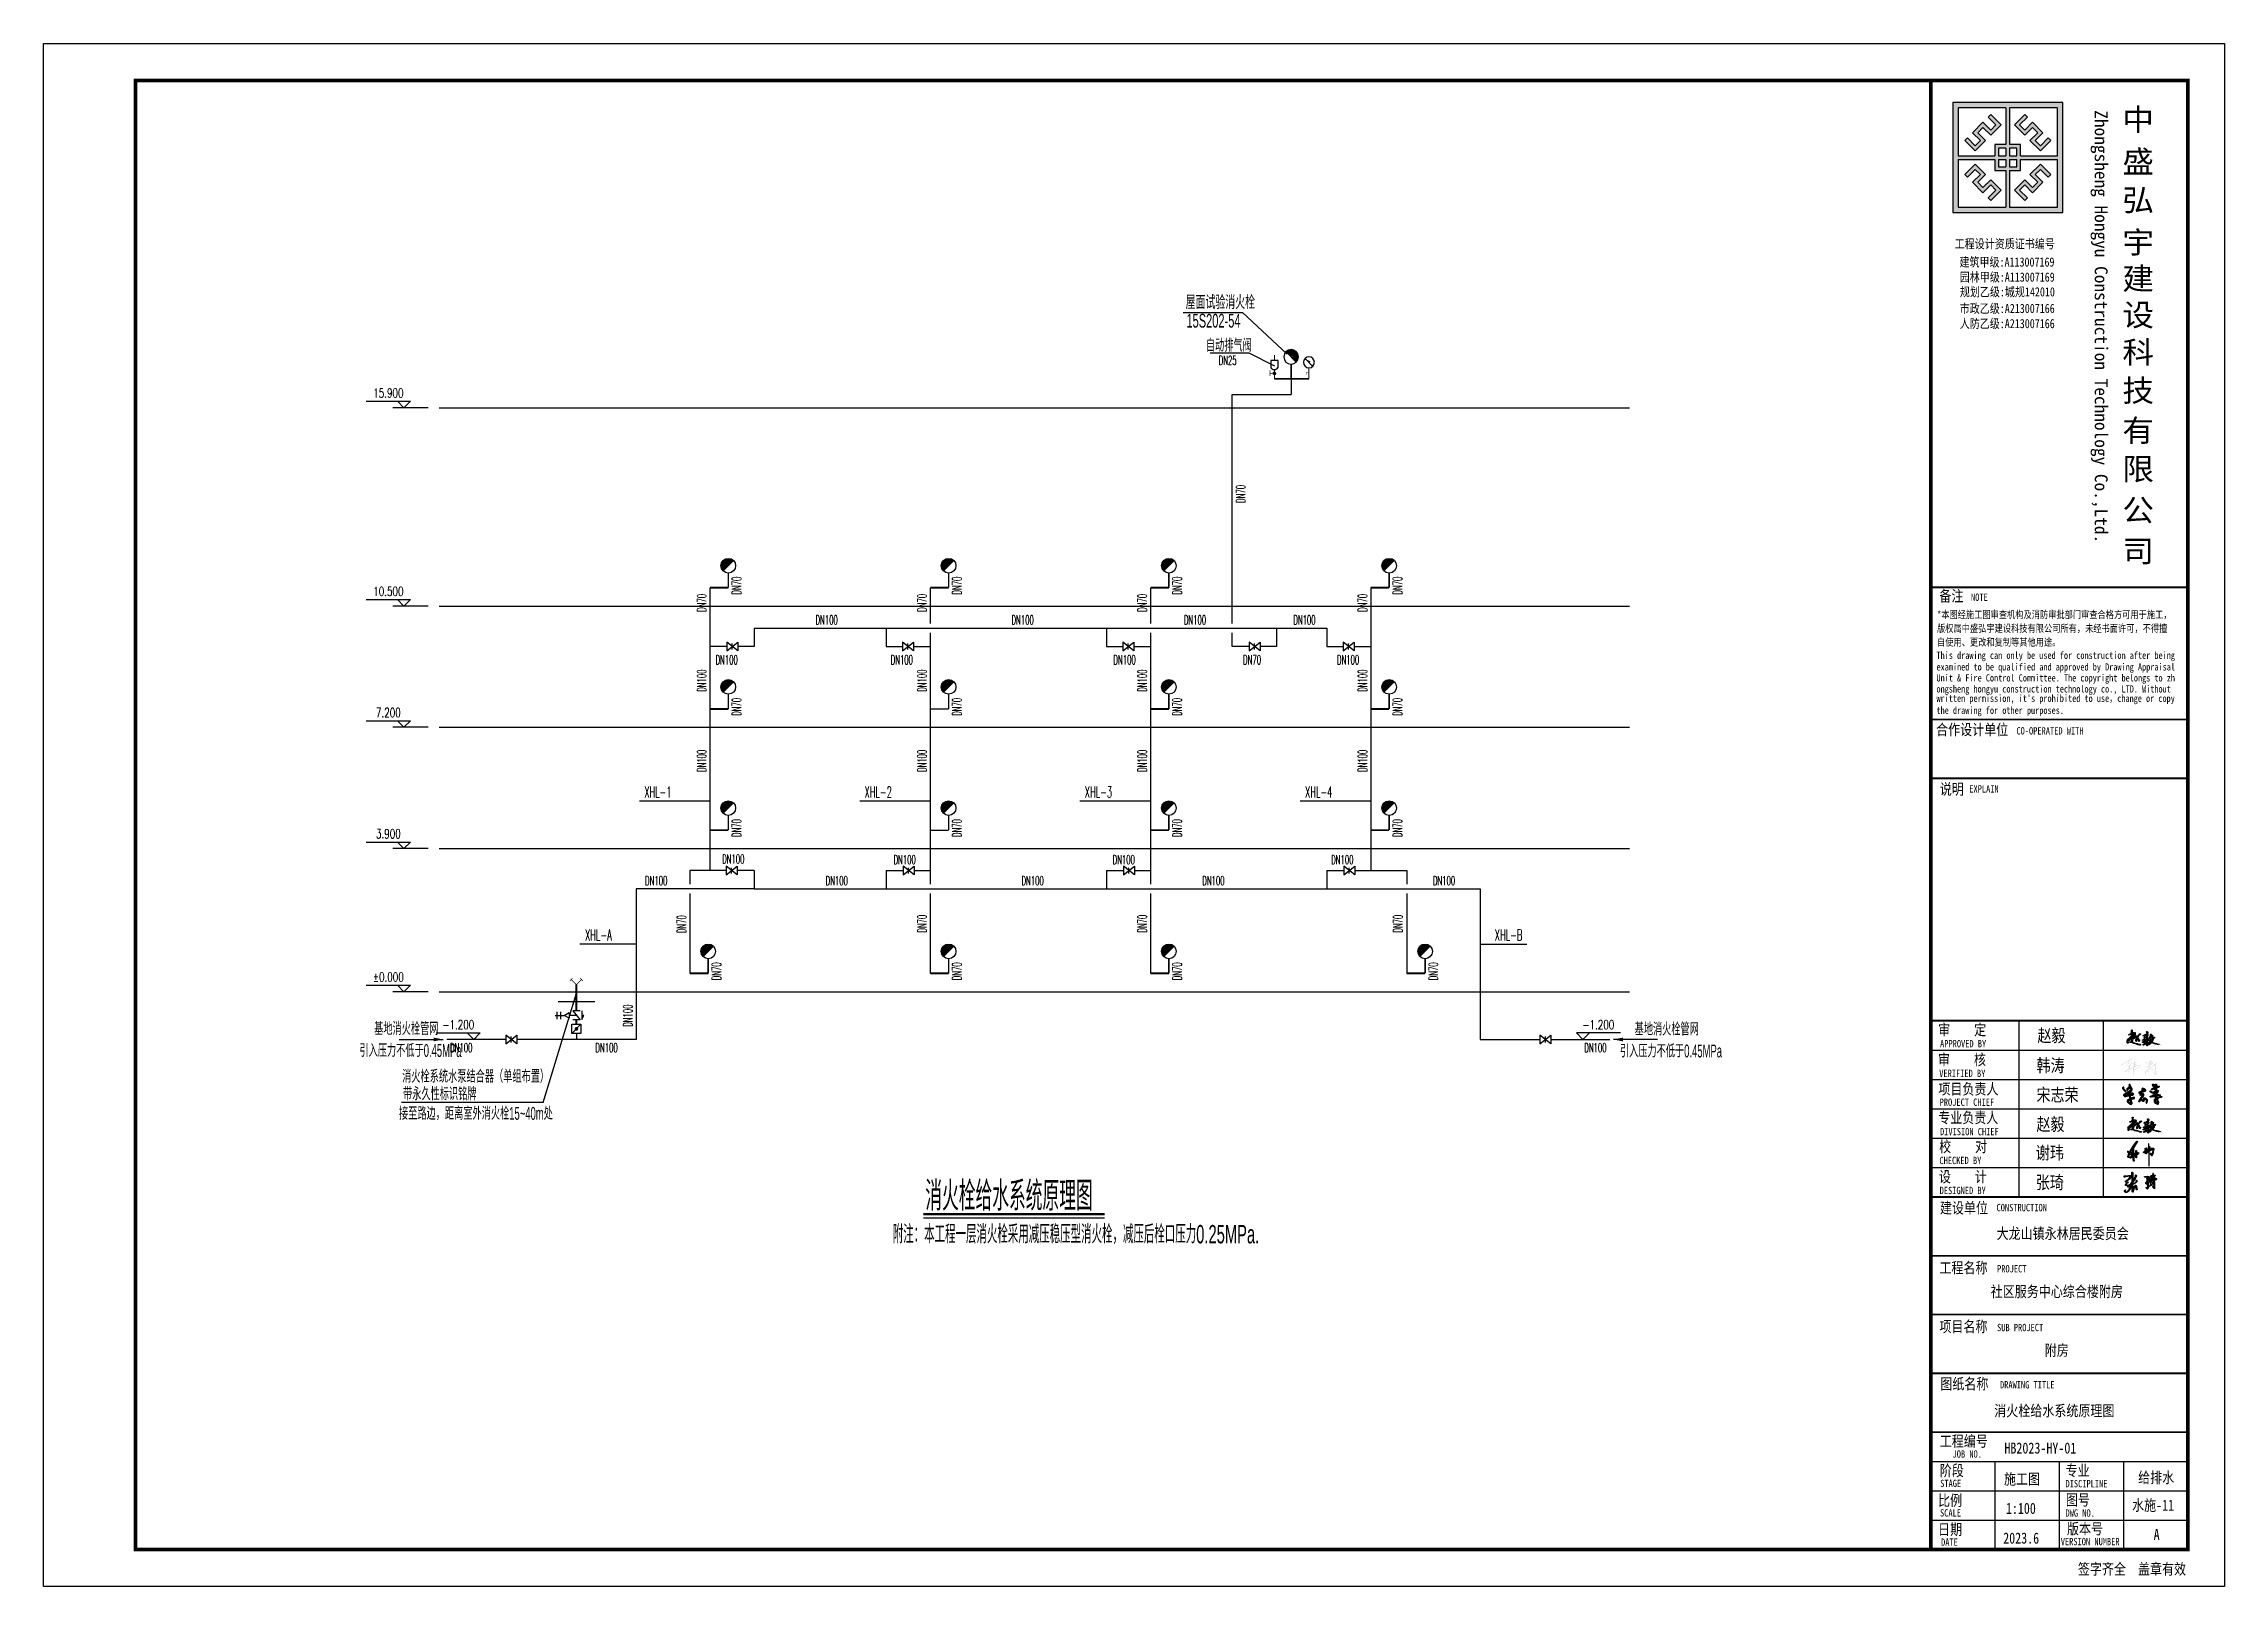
# Model space of a CAD drawing. Header units: inches. Extents: x -1293886 to -986005, y -15154 to 203628.
# Drawn here: x -1061700 to -1002300, y 64437 to 106437 of the extents above; entities that cross this region are included whole.
import ezdxf
from ezdxf.enums import TextEntityAlignment as Align

# ---------------------------------------------------------------- set-up
doc = ezdxf.new("R2010")
doc.units = ezdxf.units.IN
doc.header["$LTSCALE"] = 100
doc.header["$MEASUREMENT"] = 0
doc.layers.get('0').update_dxf_attribs({"color": 252})
doc.layers.add('nb-plugin', color=7, linetype='Continuous', true_color=0xffffff)
for name, color, linetype in [('Q', 7, 'Continuous'), ('TK', 142, 'Continuous'), ('W_DIM', 4, 'Continuous'), ('W_DIM_EV', 4, 'Continuous'), ('WP_F', 1, 'Continuous'), ('WP_F_DN', 4, 'Continuous'), ('WP_F_EV', 4, 'Continuous'), ('WP_F_LGBH', 4, 'Continuous'), ('WP_F_PJ', 7, 'Continuous'), ('WP_F_PJ_DN', 4, 'Continuous'), ('WP_G_DN', 4, 'Continuous'), ('WP_G_PJ', 7, 'Continuous'), ('WP_P_PJ_DN', 4, 'Continuous'), ('WW_PJ', 7, 'Continuous'), ('WZ', 6, 'Continuous'), ('XM', 7, 'Continuous')]:
    doc.layers.add(name, color=color, linetype=linetype)
doc.styles.add('DIM_FONT', font='bzxw.shx', dxfattribs={"width": 0.55, "bigfont": 'bzhz.shx'})
doc.styles.add('HYZT1', font='SimSun.ttf', dxfattribs={"width": 0.8})
doc.styles.add('HYZT2', font='SIMHEI.TTF', dxfattribs={"width": 0.8})
doc.styles.add('HZ', font='SIMPLEX.SHX', dxfattribs={"width": 0.55, "bigfont": 'HZTXT.SHX'})
doc.styles.add('HZ2', font='ROMAND.SHX', dxfattribs={"width": 0.7, "bigfont": 'HZTXT.SHX'})
doc.styles.get("Standard").update_dxf_attribs({"font": 'txt.shx', "bigfont": 'bzhz.shx'})
doc.linetypes.add('X', pattern='A,1,-0.2,["X",Standard,S=0.2,R=0,X=-0.07,Y=-0.09],-0.2', length=1.4)

msp = doc.modelspace()

# ---------------------------------------------------------------- texts
at = {"layer": 'Q', "style": 'HYZT1', "width": 0.8}
for s, p in [('赵毅', (-1007391.6, 79258.7)), ('韩涛', (-1007417.2, 78443)), ('宋志荣', (-1007417.2, 77643)), ('赵毅', (-1007417.2, 76843)), ('谢玮', (-1007436.5, 76066.4)), ('张琦', (-1007436.5, 75258.7))]:
    msp.add_text(s, height=350, dxfattribs=at).set_placement(p)
at = {"layer": 'W_DIM', "style": 'DIM_FONT', "width": 0.55}
for s, p in [('基地消火栓管网', (-1052696.9, 79446.7, 0)), ('基地消火栓管网', (-1018364.4, 79434, 0)), ('引入压力不低于0.45MPa', (-1053098.7, 78850.2, 0)), ('引入压力不低于0.45MPa', (-1018766.2, 78837.5, 0)), ('消火栓系统水泵结合器（单组布置）', (-1051934.8, 78147.7, 0)), ('带永久性标识铭牌', (-1051910.7, 77671.7, 0)), ('接至路边，距离室外消火栓15~40m处', (-1052020.1, 77138.3, 0))]:
    msp.add_text(s, height=350, dxfattribs=at).set_placement(p)
at = {"layer": 'WP_F_DN', "style": 'DIM_FONT', "width": 0.6}
for s, p in [('屋面试验消火栓', (-1030593.5, 99208.7)), ('15S202-54', (-1030571.6, 98705.9))]:
    msp.add_text(s, height=375, dxfattribs=at).set_placement(p)
at = {"layer": 'WP_F_DN', "style": 'HZ', "width": 0.55}
for s, rotation, p in [('DN70', 90, (-1029096.9, 94177.7)), ('DN70', 90, (-1043775.4, 91211.7)), ('DN70', 90, (-1037775.4, 91211.7)), ('DN70', 90, (-1031775.4, 91211.7)), ('DN70', 90, (-1025775.4, 91211.7)), ('DN100', 90, (-1043775.4, 89094.4)), ('DN100', 90, (-1037775.4, 89094.4)), ('DN100', 90, (-1031775.4, 89094.4)), ('DN100', 90, (-1025775.4, 89094.4)), ('DN100', 90, (-1043775.4, 86911)), ('DN100', 90, (-1037775.4, 86911)), ('DN100', 90, (-1031775.4, 86911)), ('DN100', 90, (-1025775.4, 86911)), ('DN100', 360, (-1045014.4, 83649.7)), ('DN100', 360, (-1040096.5, 83649.7)), ('DN100', 360, (-1038246.2, 84222.4)), ('DN100', 360, (-1034761.4, 83649.7)), ('DN100', 360, (-1032279.1, 84222.4)), ('DN100', 360, (-1029836.8, 83649.7)), ('DN100', 360, (-1026325.8, 84222.4)), ('DN100', 360, (-1023554.9, 83649.7)), ('DN70', 90, (-1044323.2, 82465.4)), ('DN70', 90, (-1037775.4, 82478)), ('DN70', 90, (-1031775.4, 82478)), ('DN70', 90, (-1024812.6, 82478)), ('DN100', 90, (-1045788.8, 79974.8))]:
    msp.add_text(s, height=250, rotation=rotation, dxfattribs=at).set_placement(p, align=Align.MIDDLE)
for s, p in [('DN100', (-1040371.8, 90749.7)), ('DN100', (-1035032.5, 90749.7)), ('DN100', (-1030338.2, 90749.7)), ('DN100', (-1027357.1, 90749.7)), ('DN100', (-1043094.6, 89662.4)), ('DN100', (-1038324.4, 89662.4)), ('DN100', (-1032257.3, 89662.4)), ('DN70', (-1028784, 89662.4)), ('DN100', (-1026168.1, 89662.4)), ('DN100', (-1042914.9, 84238.6)), ('DN100', (-1050325, 79100.9)), ('DN100', (-1046367, 79100.9)), ('DN100', (-1019431.7, 79100.9))]:
    msp.add_text(s, height=250, dxfattribs=at).set_placement(p, align=Align.MIDDLE)
at = {"layer": 'WP_F_LGBH', "style": 'HZ2', "width": 0.55}
for s, p in [('XHL-1', (-1044967.9, 85912)), ('XHL-2', (-1038967.9, 85912)), ('XHL-3', (-1032967.9, 85912)), ('XHL-4', (-1026967.9, 85912)), ('XHL-A', (-1046589.1, 82021.6)), ('XHL-B', (-1021795.7, 82021.6))]:
    msp.add_text(s, height=300, dxfattribs=at).set_placement(p, align=Align.CENTER)
at = {"layer": 'WP_F_PJ_DN', "style": 'HZ', "width": 0.55}
for p in [(-1042825.4, 91681.1), (-1036825.4, 91681.1), (-1030825.4, 91681.1), (-1024825.4, 91681.1), (-1042825.4, 88381.1), (-1036825.4, 88381.1), (-1030825.4, 88381.1), (-1024825.4, 88381.1), (-1042825.4, 85081.1), (-1036825.4, 85081.1), (-1030825.4, 85081.1), (-1024825.4, 85081.1), (-1043373.2, 81181.1), (-1036825.4, 81181.1), (-1030825.4, 81181.1), (-1023845.4, 81181.1)]:
    msp.add_text('DN70', height=250, rotation=90, dxfattribs=at).set_placement(p, align=Align.MIDDLE)
at = {"layer": 'WP_G_DN', "style": 'HZ', "width": 0.55}
msp.add_text('DN25', height=250, dxfattribs=at).set_placement((-1029449.5, 97813.9), align=Align.MIDDLE)
at = {"layer": 'WP_P_PJ_DN', "style": 'DIM_FONT', "width": 0.55}
msp.add_text('自动排气阀', height=350, dxfattribs=at).set_placement((-1029417.8, 98243.8), align=Align.MIDDLE)
at = {"layer": 'WZ', "style": 'DIM_FONT', "width": 0.6}
for s, height, p in [('消火栓给水系统原理图', 800, (-1037684.9, 74665.3)), ('附注：本工程一层消火栓采用减压稳压型消火栓，减压后栓口压力0.25MPa.', 500, (-1038571.1, 73775.2))]:
    msp.add_text(s, height=height, dxfattribs=at).set_placement(p)
at = {"layer": 'XM', "style": 'HYZT1', "width": 0.8}
for s, p in [('大龙山镇永林居民委员会 ', (-1006622.9, 74044.1)), ('社区服务中心综合楼附房', (-1006864.9, 72464.9)), ('附房', (-1006864.9, 70864.9))]:
    msp.add_text(s, height=300, dxfattribs=at).set_placement(p, align=Align.MIDDLE_CENTER)
for s, p in [('消火栓给水系统原理图', (-1008568.3, 69069.4)), ('HB2023-HY-01', (-1008291.6, 68053.1)), ('施工图', (-1008303.6, 67210.7)), ('给排水', (-1004648.8, 67250.3)), ('1:100', (-1008252.2, 66411)), ('水施-11', (-1004814.9, 66496.8)), ('A', (-1004226.3, 65700.8)), ('2023.6', (-1008325.3, 65601.3))]:
    msp.add_text(s, height=300, dxfattribs=at).set_placement(p)

# ---------------------------------------------------------------- blocks, each defined once
blk = doc.blocks.new('$BG_1')
blk.add_lwpolyline([(10.23, 1.77), (-1.77, 1.77), (0, 0), (1.77, 1.77)])
at = {"style": 'HZ', "width": 0.7}
blk.add_attdef('BG', text='', height=2.5, dxfattribs=at).set_placement((4.22, 2.77), align=Align.CENTER)
blk = doc.blocks.new('$QC001_3')
blk.add_line((-141, 459), (141, 741))
at = {"const_width": 200}
blk.add_lwpolyline([(71, 671, 0.668179), (-100, 600, 0.198912), (-71, 529, 1)], format="xyb", dxfattribs=at)
at = {"const_width": 40}
blk.add_lwpolyline([(0, 400), (0, 0)], dxfattribs=at)
blk.add_circle((0, 600), 200)
at = {"flags": 1}
for tag in ['UNIT', 'WHAT', 'SPEC']:
    blk.add_attdef(tag, (0, 0), '', height=0.001, dxfattribs=at)
blk = doc.blocks.new('$VA003_1')
blk.add_line((0, -0.26), (0, 0.26))
blk.add_lwpolyline([(-0.5, 0.4), (-0.5, -0.4), (0.5, 0.4), (0.5, -0.4)], close=True)
at = {"width": 0.7, "flags": 1}
for tag in ['UNIT', 'WHAT', 'SPEC']:
    blk.add_attdef(tag, (0, 0), '', height=0.001, dxfattribs=at)
blk = doc.blocks.new('$QC031_1')
blk.add_line((-93, 357), (93, 543))
blk.add_lwpolyline([(93, 543, 0, 50, 0), (-31, 456, 50, 50, 0)], format="xyseb")
for points, const_width in [([(0, 300), (0, 0)], 30), ([(0, 182), (75, 182), (75, 107)], 7.5)]:
    blk.add_lwpolyline(points, dxfattribs=dict(const_width=const_width))
blk.add_circle((0, 450), 150)
at = {"style": 'HZ', "flags": 1}
for tag in ['UNIT', 'WHAT', 'SPEC']:
    blk.add_attdef(tag, (0, 0), '', height=0.001, dxfattribs=at)
blk = doc.blocks.new('$VA026_2')
for points, const_width in [([(0, 499), (0, 649)], 30), ([(0, 251), (0, 0)], 30), ([(0, 149), (120, 149)], 15), ([(120, 229), (120, 79)], 15)]:
    blk.add_lwpolyline(points, dxfattribs=dict(const_width=const_width))
blk.add_lwpolyline([(-100, 499), (100, 499), (100, 319, -0.683235), (-100, 319), (-100, 499)], format="xyb")
at = {"const_width": 50}
blk.add_lwpolyline([(-25, 149, 1), (25, 149, 1)], format="xyb", close=True, dxfattribs=at)
at = {"style": 'HZ', "width": 0.7, "flags": 1}
for tag in ['UNIT', 'WHAT', 'SPEC']:
    blk.add_attdef(tag, (0, 0), '', height=0.001, dxfattribs=at)
blk = doc.blocks.new('$VA025_2')
for p, q in [((-100, 530), (100, 530)), ((-100, 430), (100, 430)), ((0, 580), (0, 330))]:
    blk.add_line(p, q)
blk.add_lwpolyline([(0, 330), (-75, 200), (75, 200)], close=True)
at = {"const_width": 30}
blk.add_lwpolyline([(0, 200), (0, 0)], dxfattribs=at)
at = {"width": 0.7, "flags": 1}
for tag in ['UNIT', 'WHAT', 'SPEC']:
    blk.add_attdef(tag, (0, 0), '', height=0.001, dxfattribs=at)
blk = doc.blocks.new('$VA005_1')
for p, q in [((-0.48, 0.6), (0.47, 0.6)), ((0.47, 0.6), (0.03, 0.8)), ((0.03, 0.8), (0.03, 0.59))]:
    blk.add_line(p, q)
blk.add_lwpolyline([(-0.5, 0.4), (-0.5, -0.4), (0.5, 0.4), (0.5, -0.4)])
at = {"width": 0.7, "flags": 1}
for tag in ['UNIT', 'WHAT', 'SPEC']:
    blk.add_attdef(tag, (0, 0), '', height=0.001, dxfattribs=at)
blk = doc.blocks.new('$QC004_1')
for points, const_width in [([(0, 0), (464, 0)], 50), ([(464, 0), (605, 141)], 20), ([(464, 0), (605, -141)], 20), ([(641, 106), (570, 177)], 20), ([(641, -106), (570, -177)], 20)]:
    blk.add_lwpolyline(points, dxfattribs=dict(const_width=const_width))
at = {"style": 'HZ', "flags": 1}
for tag in ['UNIT', 'WHAT', 'SPEC']:
    blk.add_attdef(tag, (0, 0), '', height=0.001, dxfattribs=at)
blk = doc.blocks.new('$VA004_1')
blk.add_lwpolyline([(-0.5, 0.5), (0.5, 0.5), (0.5, -0.5), (-0.5, -0.5), (-0.5, 0.5), (0.5, -0.5)])
at = {"const_width": 0.2}
blk.add_lwpolyline([(-0.1, 0, 1), (0.1, 0, 1)], format="xyb", close=True, dxfattribs=at)
at = {"width": 0.7, "flags": 1}
for tag in ['WHAT', 'SPEC', 'UNIT']:
    blk.add_attdef(tag, (-0.03, 0.22), '', height=0.001, dxfattribs=at)
blk = doc.blocks.new('_arrow1')
blk.add_line((-600, 0), (600, 0))
blk.add_lwpolyline([(600, 0, 0, 100, 0), (345, 0, 100, 100, 0)], format="xyseb")
blk = doc.blocks.new('A$C05385F37')
at = {"layer": 'TK'}
h = blk.add_hatch(color=256, dxfattribs=at)
h.paths.add_polyline_path([(-4400, -1600), (-7400, -1600), (-7400, -4600), (-4400, -4600)])
h.paths.add_polyline_path([(-4550, -3150), (-4550, -4450), (-5850, -4450), (-5850, -3450), (-5550, -3450), (-5550, -3150)], flags=16)
h.paths.add_polyline_path([(-4550, -3050), (-5550, -3050), (-5550, -2750), (-5850, -2750), (-5850, -1750), (-4550, -1750)], flags=16)
h.paths.add_polyline_path([(-4730, -3563), (-4801, -3634), (-5013, -3422), (-5154, -3563), (-4943, -3775), (-5225, -4058), (-5437, -3846), (-5578, -3987), (-5366, -4199), (-5437, -4270), (-5720, -3987), (-5437, -3704), (-5225, -3917), (-5084, -3775), (-5296, -3563), (-5013, -3280)], flags=0)
h.paths.add_polyline_path([(-5013, -2920), (-5296, -2637), (-5084, -2425), (-5225, -2283), (-5437, -2496), (-5720, -2213), (-5437, -1930), (-5366, -2001), (-5578, -2213), (-5437, -2354), (-5225, -2142), (-4943, -2425), (-5154, -2637), (-5013, -2778), (-4801, -2566), (-4730, -2637)], flags=0)
h.paths.add_polyline_path([(-5650, -3150), (-5650, -3350), (-5850, -3350), (-5850, -3150)], flags=16)
h.paths.add_polyline_path([(-5650, -3050), (-5850, -3050), (-5850, -2850), (-5650, -2850)], flags=16)
h.paths.add_polyline_path([(-5950, -3150), (-5950, -3350), (-6150, -3350), (-6150, -3150)], flags=16)
h.paths.add_polyline_path([(-5950, -3050), (-6150, -3050), (-6150, -2850), (-5950, -2850)], flags=16)
h.paths.add_polyline_path([(-5950, -3450), (-5950, -4450), (-7250, -4450), (-7250, -3150), (-6250, -3150), (-6250, -3450)], flags=16)
h.paths.add_polyline_path([(-5950, -2750), (-6250, -2750), (-6250, -3050), (-7250, -3050), (-7250, -1750), (-5950, -1750)], flags=16)
h.paths.add_polyline_path([(-6080, -3987), (-6363, -4270), (-6434, -4199), (-6222, -3987), (-6363, -3846), (-6575, -4058), (-6857, -3775), (-6646, -3563), (-6787, -3422), (-6999, -3634), (-7070, -3563), (-6787, -3280), (-6504, -3563), (-6716, -3775), (-6575, -3917), (-6363, -3704)], flags=0)
h.paths.add_polyline_path([(-6080, -2213), (-6363, -2496), (-6575, -2283), (-6716, -2425), (-6504, -2637), (-6787, -2920), (-7070, -2637), (-6999, -2566), (-6787, -2778), (-6646, -2637), (-6857, -2425), (-6575, -2142), (-6363, -2354), (-6222, -2213), (-6434, -2001), (-6363, -1930)], flags=0)
for points in [[(-6575, -2283), (-6363, -2496), (-6080, -2213), (-6363, -1930), (-6434, -2001), (-6222, -2213), (-6363, -2354), (-6575, -2142), (-6857, -2425), (-6646, -2637), (-6787, -2778), (-6999, -2566), (-7070, -2637), (-6787, -2920), (-6504, -2637), (-6716, -2425)], [(-5084, -2425), (-5296, -2637), (-5013, -2920), (-4730, -2637), (-4801, -2566), (-5013, -2778), (-5154, -2637), (-4943, -2425), (-5225, -2142), (-5437, -2354), (-5578, -2213), (-5366, -2001), (-5437, -1930), (-5720, -2213), (-5437, -2496), (-5225, -2283)], [(-6716, -3775), (-6504, -3563), (-6787, -3280), (-7070, -3563), (-6999, -3634), (-6787, -3422), (-6646, -3563), (-6857, -3775), (-6575, -4058), (-6363, -3846), (-6222, -3987), (-6434, -4199), (-6363, -4270), (-6080, -3987), (-6363, -3704), (-6575, -3917)], [(-5225, -3917), (-5437, -3704), (-5720, -3987), (-5437, -4270), (-5366, -4199), (-5578, -3987), (-5437, -3846), (-5225, -4058), (-4943, -3775), (-5154, -3563), (-5013, -3422), (-4801, -3634), (-4730, -3563), (-5013, -3280), (-5296, -3563), (-5084, -3775)]]:
    blk.add_hatch(color=256, dxfattribs=at).paths.add_polyline_path(points)
for p, q in [((-8000, -1000), (-1000, -1000)), ((-1000, -1000), (-1000, -26100)), ((-5950, -1750), (-5950, -2750)), ((-5850, -1750), (-5850, -2750)), ((-5950, -2850), (-5950, -3050)), ((-5850, -2850), (-5850, -3050)), ((-7250, -3050), (-6250, -3050)), ((-7250, -3150), (-6250, -3150)), ((-6150, -3050), (-5950, -3050)), ((-6150, -3150), (-5950, -3150)), ((-5950, -3150), (-5950, -3350)), ((-5950, -3450), (-5950, -4450)), ((-5850, -3050), (-5650, -3050)), ((-5850, -3150), (-5650, -3150)), ((-5850, -3150), (-5850, -3350)), ((-5850, -3450), (-5850, -4450)), ((-5550, -3050), (-4550, -3050)), ((-5550, -3150), (-4550, -3150)), ((-8000, -14800), (-1000, -14800)), ((-8000, -26600), (-1000, -26600)), ((-1000, -26600), (-8000, -26600)), ((-8000, -26600), (-1000, -26600)), ((-8000, -26600), (-2830, -26600)), ((-8000, -26600), (-1000, -26600)), ((-8000, -26600), (-1000, -26600)), ((-8000, -26600), (-1000, -26600)), ((-5600, -26600), (-5600, -31400)), ((-3300, -26600), (-3300, -31400)), ((-8000, -27400), (-1000, -27400)), ((-8000, -28200), (-1000, -28200)), ((-8000, -29000), (-1000, -29000)), ((-8000, -29800), (-1000, -29800)), ((-8000, -30600), (-1000, -30600)), ((-8000, -31400), (-1000, -31400)), ((-8000, -31400), (-1000, -31400)), ((-8000, -31400), (-1000, -31400)), ((-8000, -31400), (-1000, -31400)), ((-1000, -34600), (-8000, -34600)), ((-7944, -34600), (-1000, -34600)), ((-8000, -36200), (-1000, -36200)), ((-8000, -36200), (-1000, -36200)), ((-1000, -36200), (-8000, -36200)), ((-8000, -36200), (-1000, -36200)), ((-8000, -36200), (-2830, -36200)), ((-8000, -36200), (-1000, -36200)), ((-8000, -36200), (-1000, -36200)), ((-8000, -38600), (-1000, -38600)), ((-8000, -38600), (-1000, -38600)), ((-6250, -38600), (-6250, -41000)), ((-4500, -38600), (-4500, -41000)), ((-2750, -38600), (-2750, -41000)), ((-8000, -39400), (-1000, -39400)), ((-8000, -40200), (-1000, -40200))]:
    blk.add_line(p, q, dxfattribs=at)
for points, const_width in [([(-8000, -1000), (-8000, -41000)], 100), ([(-8000, -14800), (-1000, -14800)], 50), ([(-1000, -18400), (-8000, -18400)], 50), ([(-1000, -20000), (-8000, -20000)], 50), ([(-8000, -26600), (-1000, -26600)], 50), ([(-1000, -26600), (-8000, -26600)], 50), ([(-1000, -26600), (-7944, -26600)], 50), ([(-8000, -31400), (-1000, -31400)], 50), ([(-1000, -31400), (-8000, -31400)], 50), ([(-1000, -31400), (-8000, -31400)], 50), ([(-1000, -33000), (-7944, -33000)], 50), ([(-8000, -36200), (-1000, -36200)], 50), ([(-7944, -36200), (-1000, -36200)], 50), ([(-8000, -37800), (-1000, -37800)], 50)]:
    blk.add_lwpolyline(points, dxfattribs=dict(at, const_width=const_width))
for points in [[(-7400, -4600), (-4400, -4600), (-4400, -1600), (-7400, -1600)], [(-6504, -2637), (-6787, -2920), (-7070, -2637), (-6999, -2566), (-6787, -2778), (-6646, -2637), (-6857, -2425), (-6575, -2142), (-6363, -2354), (-6222, -2213), (-6434, -2001), (-6363, -1930), (-6080, -2213), (-6363, -2496), (-6575, -2283), (-6716, -2425)], [(-5296, -2637), (-5013, -2920), (-4730, -2637), (-4801, -2566), (-5013, -2778), (-5154, -2637), (-4943, -2425), (-5225, -2142), (-5437, -2354), (-5578, -2213), (-5366, -2001), (-5437, -1930), (-5720, -2213), (-5437, -2496), (-5225, -2283), (-5084, -2425)], [(-6504, -3563), (-6787, -3280), (-7070, -3563), (-6999, -3634), (-6787, -3422), (-6646, -3563), (-6857, -3775), (-6575, -4058), (-6363, -3846), (-6222, -3987), (-6434, -4199), (-6363, -4270), (-6080, -3987), (-6363, -3704), (-6575, -3917), (-6716, -3775)], [(-5296, -3563), (-5013, -3280), (-4730, -3563), (-4801, -3634), (-5013, -3422), (-5154, -3563), (-4943, -3775), (-5225, -4058), (-5437, -3846), (-5578, -3987), (-5366, -4199), (-5437, -4270), (-5720, -3987), (-5437, -3704), (-5225, -3917), (-5084, -3775)]]:
    blk.add_lwpolyline(points, close=True, dxfattribs=at)
for points in [[(-5950, -1750), (-7250, -1750), (-7250, -3050)], [(-4550, -3050), (-4550, -1750), (-5850, -1750)], [(-5950, -2750), (-6250, -2750), (-6250, -3050)], [(-5950, -2850), (-6150, -2850), (-6150, -3050)], [(-5550, -3050), (-5550, -2750), (-5850, -2750)], [(-5650, -3050), (-5650, -2850), (-5850, -2850)], [(-7250, -3150), (-7250, -4450), (-5950, -4450)], [(-6250, -3150), (-6250, -3450), (-5950, -3450)], [(-6150, -3150), (-6150, -3350), (-5950, -3350)], [(-5850, -4450), (-4550, -4450), (-4550, -3150)], [(-5850, -3350), (-5650, -3350), (-5650, -3150)], [(-5850, -3450), (-5550, -3450), (-5550, -3150)]]:
    blk.add_lwpolyline(points, dxfattribs=at)
for s, height, style, width, p in [('中', 600, 'HYZT2', 1.05, (-2778, -2366)), ('盛', 600, 'HYZT2', 1.05, (-2778, -3515)), ('弘', 600, 'HYZT2', 1.05, (-2778, -4559)), ('工程设计资质证书编号', 250, 'HYZT1', 0.8, (-7346, -5574)), ('宇', 600, 'HYZT2', 1.05, (-2778, -5708)), ('建', 600, 'HYZT2', 1.05, (-2778, -6696)), ('设', 600, 'HYZT2', 1.05, (-2778, -7687)), ('科', 600, 'HYZT2', 1.05, (-2778, -8702)), ('技', 600, 'HYZT2', 1.05, (-2778, -9744)), ('有', 600, 'HYZT2', 1.05, (-2778, -10833)), ('限', 600, 'HYZT2', 1.05, (-2778, -11880)), ('公', 600, 'HYZT2', 1.05, (-2778, -13003)), ('司', 600, 'HYZT2', 1.05, (-2778, -14115)), ('备注', 300, 'HYZT1', 0.8, (-7763, -15187)), ('*本图经施工图审查机构及消防审批部门审查合格方可用于施工，', 200, 'HYZT1', 0.8, (-7826, -15644)), ('NOTE', 200, 'HYZT1', 0.8, (-6902, -15171)), ('版权属中盛弘宇建设科技有限公司所有，未经书面许可，不得擅', 200, 'HYZT1', 0.8, (-7826, -16019)), ('This drawing can only be used for construction after being ', 196, 'HYZT1', 0.8, (-7842, -16750)), ('自使用、更改和复制等其他用途。', 200, 'HYZT1', 0.8, (-7826, -16394)), ('examined to be qualified and approved by Drawing Appraisal ', 196, 'HYZT1', 0.8, (-7842, -17066)), ('Unit & Fire Control Committee. The copyright belongs to zh', 196, 'HYZT1', 0.8, (-7842, -17365)), ("written permission, it's prohibited to use，change or copy ", 196, 'HYZT1', 0.8, (-7842, -17921)), ('ongsheng hongyu construction technology co., LTD. Without ', 196, 'HYZT1', 0.8, (-7842, -17665)), ('the drawing for other purposes.', 196, 'HYZT1', 0.8, (-7842, -18248)), ('合作设计单位', 300, 'HYZT1', 0.8, (-7852, -18825)), ('CO-OPERATED WITH', 200, 'HYZT1', 0.8, (-5665, -18809)), ('说明', 300, 'HYZT1', 0.8, (-7751, -20445)), ('EXPLAIN', 200, 'HYZT1', 0.8, (-6948, -20388)), ('审    定  ', 300, 'HYZT1', 0.8, (-7796, -26996)), ('APPROVED BY', 200, 'HYZT1', 0.8, (-7745, -27326)), ('审    核  ', 300, 'HYZT1', 0.8, (-7801, -27810)), ('项目负责人', 300, 'HYZT1', 0.8, (-7790, -28609)), ('VERIFIED BY', 200, 'HYZT1', 0.8, (-7767, -28134)), ('专业负责人', 300, 'HYZT1', 0.8, (-7794, -29388)), ('PROJECT CHIEF', 200, 'HYZT1', 0.8, (-7756, -28919)), ('DIVISION CHIEF', 200, 'HYZT1', 0.8, (-7746, -29719)), ('校    对 ', 300, 'HYZT1', 0.8, (-7770, -30176)), ('设    计 ', 300, 'HYZT1', 0.8, (-7776, -30998)), ('CHECKED BY', 200, 'HYZT1', 0.8, (-7762, -30504)), ('DESIGNED BY', 200, 'HYZT1', 0.8, (-7756, -31322)), ('建设单位', 300, 'HYZT1', 0.8, (-7747, -31846)), ('CONSTRUCTION', 200, 'HYZT1', 0.8, (-6206, -31788)), ('工程名称', 300, 'HYZT1', 0.8, (-7762, -33477)), ('PROJECT', 200, 'HYZT1', 0.8, (-6192, -33453)), ('项目名称', 300, 'HYZT1', 0.8, (-7762, -35077)), ('SUB PROJECT', 200, 'HYZT1', 0.8, (-6192, -35053)), ('图纸名称', 300, 'HYZT1', 0.8, (-7737, -36636)), ('DRAWING TITLE', 200, 'HYZT1', 0.8, (-6112, -36612)), ('工程编号', 300, 'HYZT1', 0.8, (-7753, -38197)), ('JOB NO.', 200, 'HYZT1', 0.8, (-7404, -38497)), ('STAGE', 200, 'HYZT1', 0.8, (-7742, -39297)), ('阶段', 300, 'HYZT1', 0.8, (-7753, -38997)), ('DISCIPLINE', 200, 'HYZT1', 0.8, (-4328, -39303)), ('专业', 300, 'HYZT1', 0.8, (-4325, -38995)), ('比例', 300, 'HYZT1', 0.8, (-7798, -39809)), ('图号', 300, 'HYZT1', 0.8, (-4317, -39795)), ('日期', 300, 'HYZT1', 0.8, (-7798, -40600)), ('SCALE', 200, 'HYZT1', 0.8, (-7746, -40099)), ('DWG NO.', 200, 'HYZT1', 0.8, (-4328, -40103)), ('版本号', 300, 'HYZT1', 0.8, (-4287, -40582)), ('DATE', 200, 'HYZT1', 0.8, (-7717, -40895)), ('VERSION NUMBER', 200, 'HYZT1', 0.8, (-4456, -40881)), ('签字齐全  盖章有效', 300, 'HYZT1', 0.8, (-3990, -41678))]:
    blk.add_text(s, height=height, dxfattribs=dict(at, style=style, width=width)).set_placement(p)
at = {"layer": 'TK', "style": 'HYZT2', "width": 0.99}
blk.add_text('Zhongsheng Hongyu Construction Technology Co.,Ltd.', height=350, rotation=270, dxfattribs=at).set_placement((-3530, -1814))
at = {"layer": 'TK', "style": 'HYZT1', "width": 0.8}
for s, p in [('建筑甲级:A113007169', (-5922, -5945)), ('园林甲级:A113007169', (-5915, -6355)), ('规划乙级:城规142010', (-5911, -6757)), ('市政乙级:A213007166', (-5915, -7209)), ('人防乙级:A213007166', (-5915, -7621))]:
    blk.add_text(s, height=250, dxfattribs=at).set_placement(p, align=Align.MIDDLE_CENTER)
blk = doc.blocks.new('nb-594-420-1-100-fcad1de8-10a4-49cb-aec2-0e0b03f73acf')
at = {"layer": 'W_DIM', "color": 7, "true_color": 0xffffff}
blk.add_lwpolyline([(0, 0), (0, 42000), (59400, 42000), (59400, 0)], close=True, dxfattribs=at)
blk = doc.blocks.new('张琦')
h = blk.add_hatch(color=4)
h.dxf.hatch_style = 1
h.paths.add_polyline_path([(1960641, -660390), (1960631, -660403), (1960611, -660426), (1960595, -660445), (1960562, -660479), (1960539, -660480), (1960477, -660476), (1960493, -660452), (1960535, -660416), (1960539, -660406), (1960536, -660400), (1960511, -660395), (1960474, -660384), (1960486, -660380), (1960501, -660373), (1960535, -660352), (1960567, -660320), (1960589, -660294), (1960605, -660269), (1960611, -660245), (1960610, -660229), (1960606, -660219), (1960603, -660220), (1960574, -660218), (1960539, -660217), (1960478, -660228), (1960428, -660234), (1960423, -660238), (1960422, -660250), (1960426, -660271), (1960434, -660265), (1960441, -660258), (1960446, -660256), (1960479, -660254), (1960512, -660248), (1960535, -660241), (1960561, -660237), (1960572, -660239), (1960581, -660242), (1960581, -660247), (1960578, -660261), (1960567, -660282), (1960543, -660317), (1960512, -660343), (1960494, -660364), (1960481, -660367), (1960466, -660371), (1960460, -660379), (1960462, -660389), (1960465, -660395), (1960470, -660402), (1960495, -660405), (1960520, -660411), (1960517, -660414), (1960506, -660424), (1960479, -660452), (1960458, -660472), (1960457, -660481), (1960468, -660490), (1960493, -660497), (1960523, -660497), (1960556, -660496), (1960531, -660512), (1960513, -660522), (1960516, -660534), (1960529, -660539), (1960542, -660533), (1960586, -660513), (1960586, -660517), (1960583, -660533), (1960571, -660563), (1960560, -660590), (1960547, -660613), (1960534, -660632), (1960516, -660650), (1960488, -660666), (1960465, -660665), (1960451, -660657), (1960452, -660640), (1960457, -660633), (1960465, -660629), (1960470, -660620), (1960461, -660614), (1960437, -660631), (1960434, -660644), (1960437, -660659), (1960443, -660670), (1960450, -660685), (1960471, -660685), (1960502, -660681), (1960536, -660661), (1960551, -660646), (1960573, -660609), (1960595, -660562), (1960605, -660540), (1960604, -660529), (1960603, -660502), (1960641, -660480), (1960640, -660492), (1960640, -660542), (1960642, -660581), (1960644, -660618), (1960646, -660651), (1960648, -660672), (1960658, -660677), (1960666, -660673), (1960672, -660667), (1960678, -660634), (1960690, -660593), (1960696, -660570), (1960701, -660554), (1960731, -660501), (1960734, -660499), (1960739, -660505), (1960750, -660539), (1960755, -660573), (1960755, -660586), (1960756, -660600), (1960773, -660609), (1960778, -660607), (1960776, -660599), (1960766, -660554), (1960764, -660539), (1960759, -660520), (1960746, -660491), (1960737, -660484), (1960727, -660487), (1960713, -660502), (1960702, -660519), (1960681, -660550), (1960659, -660636), (1960656, -660472), (1960663, -660468), (1960712, -660442), (1960752, -660416), (1960771, -660394), (1960774, -660371), (1960776, -660355), (1960772, -660351), (1960765, -660352), (1960759, -660354), (1960757, -660362), (1960753, -660390), (1960732, -660408), (1960701, -660428), (1960663, -660448), (1960663, -660397), (1960683, -660382), (1960705, -660361), (1960727, -660310), (1960759, -660227), (1960749, -660212), (1960735, -660204), (1960730, -660205), (1960730, -660235), (1960727, -660246), (1960700, -660312), (1960681, -660346), (1960664, -660364), (1960661, -660252), (1960658, -660166), (1960658, -660147), (1960656, -660139), (1960651, -660130), (1960645, -660129), (1960637, -660131), (1960635, -660137), (1960635, -660150)])
h.paths.add_polyline_path([(1960646, -660402), (1960644, -660456), (1960604, -660479), (1960598, -660475)], flags=16)
h = blk.add_hatch(color=4)
h.dxf.hatch_style = 1
h.paths.add_polyline_path([(1961072, -660361), (1961067, -660349), (1961065, -660329), (1961065, -660307), (1961065, -660283), (1961060, -660278), (1961053, -660275), (1961045, -660272), (1961038, -660275), (1961040, -660282), (1961047, -660302), (1961048, -660317), (1961053, -660377), (1961025, -660407), (1961020, -660416), (1961017, -660421), (1961016, -660427), (1961014, -660438), (1961026, -660448), (1961037, -660456), (1961042, -660460), (1961051, -660460), (1961063, -660447), (1961067, -660532), (1961020, -660555), (1961025, -660559), (1961047, -660573), (1961061, -660590), (1961071, -660580), (1961080, -660548), (1961156, -660487), (1961151, -660485), (1961145, -660485), (1961078, -660526), (1961078, -660508), (1961078, -660470), (1961075, -660429), (1961079, -660426), (1961082, -660424), (1961091, -660417), (1961100, -660407), (1961116, -660389), (1961128, -660372), (1961126, -660370), (1961124, -660366), (1961120, -660365), (1961114, -660365), (1961107, -660375), (1961097, -660390), (1961073, -660414), (1961074, -660403), (1961074, -660380), (1961082, -660366), (1961093, -660347), (1961098, -660334), (1961103, -660319), (1961108, -660302), (1961110, -660292), (1961112, -660282), (1961112, -660277), (1961111, -660269), (1961107, -660261), (1961096, -660252), (1961077, -660245), (1961053, -660241), (1960980, -660247), (1960979, -660249), (1960978, -660255), (1960985, -660263), (1960989, -660264), (1961001, -660264), (1961018, -660264), (1961041, -660263), (1961057, -660263), (1961069, -660261), (1961086, -660268), (1961095, -660275), (1961095, -660286), (1961091, -660306), (1961083, -660330)])
h.paths.add_polyline_path([(1961051, -660405), (1961056, -660418), (1961058, -660428), (1961052, -660432), (1961044, -660433), (1961039, -660433), (1961037, -660428), (1961037, -660423)], flags=16)
h.paths.add_polyline_path([(1961061, -660557), (1961061, -660562), (1961057, -660571), (1961050, -660561)], flags=16)
h = blk.add_hatch(color=4)
h.dxf.hatch_style = 1
h.paths.add_polyline_path([(1961249, -660279), (1961194, -660272), (1961193, -660268), (1961197, -660260), (1961200, -660252), (1961205, -660243), (1961229, -660235), (1961261, -660235), (1961270, -660229), (1961276, -660221), (1961274, -660215), (1961257, -660218), (1961241, -660219), (1961224, -660223), (1961217, -660224), (1961214, -660224), (1961214, -660215), (1961214, -660209), (1961215, -660204), (1961223, -660199), (1961227, -660193), (1961226, -660177), (1961225, -660169), (1961220, -660164), (1961212, -660165), (1961208, -660169), (1961206, -660187), (1961200, -660202), (1961197, -660218), (1961196, -660221), (1961198, -660225), (1961170, -660230), (1961150, -660232), (1961145, -660247), (1961143, -660259), (1961166, -660255), (1961188, -660249), (1961174, -660279), (1961168, -660289), (1961154, -660303), (1961135, -660320), (1961127, -660340), (1961128, -660349), (1961129, -660363), (1961139, -660370), (1961252, -660342), (1961277, -660336), (1961308, -660329), (1961316, -660323), (1961317, -660321), (1961316, -660315), (1961312, -660311), (1961306, -660309), (1961302, -660309), (1961298, -660310), (1961299, -660315), (1961284, -660318), (1961261, -660319), (1961167, -660349), (1961178, -660330), (1961195, -660299), (1961227, -660310), (1961261, -660319), (1961284, -660318), (1961299, -660315), (1961298, -660305), (1961295, -660300), (1961283, -660290)])
h.paths.add_polyline_path([(1961148, -660334), (1961142, -660346), (1961139, -660341), (1961139, -660339), (1961139, -660337)], flags=16)
h = blk.add_hatch(color=4)
h.dxf.hatch_style = 1
h.paths.add_polyline_path([(1961190, -660393), (1961179, -660387), (1961165, -660377), (1961159, -660371), (1961155, -660371), (1961148, -660383), (1961141, -660397), (1961135, -660407), (1961132, -660423), (1961131, -660449), (1961137, -660458), (1961150, -660472), (1961158, -660477), (1961168, -660483), (1961178, -660485), (1961185, -660483), (1961190, -660482), (1961189, -660478), (1961185, -660471), (1961181, -660465), (1961185, -660454), (1961195, -660445), (1961198, -660439), (1961199, -660426), (1961198, -660411), (1961198, -660400)])
h.paths.add_polyline_path([(1961184, -660409), (1961187, -660416), (1961187, -660423), (1961185, -660437), (1961184, -660443), (1961179, -660448), (1961173, -660456), (1961172, -660463), (1961172, -660471), (1961165, -660467), (1961153, -660454), (1961146, -660443), (1961144, -660429), (1961145, -660417), (1961148, -660410), (1961154, -660396), (1961159, -660394), (1961165, -660393), (1961181, -660402)], flags=16)
h = blk.add_hatch(color=4)
h.dxf.hatch_style = 1
h.paths.add_polyline_path([(1961252, -660404), (1961244, -660371), (1961239, -660364), (1961225, -660363), (1961221, -660366), (1961225, -660377), (1961229, -660385), (1961233, -660403), (1961233, -660418), (1961238, -660534), (1961234, -660532), (1961221, -660520), (1961210, -660509), (1961200, -660508), (1961197, -660512), (1961203, -660524), (1961210, -660540), (1961224, -660558), (1961243, -660574), (1961255, -660585), (1961254, -660559), (1961254, -660539), (1961255, -660525), (1961254, -660462)])
at = {"color": 4}
for points in [[(1960426, -660271), (1960422, -660250), (1960423, -660238), (1960428, -660234), (1960478, -660228), (1960539, -660217), (1960574, -660218), (1960603, -660220), (1960606, -660219), (1960610, -660229), (1960611, -660245), (1960605, -660269), (1960589, -660294), (1960567, -660320), (1960535, -660352), (1960501, -660373), (1960486, -660380), (1960474, -660384), (1960511, -660395), (1960536, -660400), (1960539, -660406), (1960535, -660416), (1960493, -660452), (1960477, -660476), (1960539, -660480), (1960562, -660479), (1960595, -660445), (1960611, -660426), (1960631, -660403), (1960641, -660390), (1960635, -660150), (1960635, -660137), (1960637, -660131), (1960645, -660129), (1960651, -660130), (1960656, -660139), (1960658, -660147), (1960658, -660166), (1960661, -660252), (1960664, -660364), (1960681, -660346), (1960700, -660312), (1960727, -660246), (1960730, -660235), (1960730, -660205), (1960735, -660204), (1960749, -660212), (1960759, -660227), (1960727, -660310), (1960705, -660361), (1960683, -660382), (1960663, -660397), (1960663, -660448), (1960701, -660428), (1960732, -660408), (1960753, -660390), (1960757, -660362), (1960759, -660354), (1960765, -660352), (1960772, -660351), (1960776, -660355), (1960774, -660371), (1960771, -660394), (1960752, -660416), (1960712, -660442), (1960663, -660468), (1960656, -660472), (1960659, -660636), (1960681, -660550), (1960702, -660519), (1960713, -660502), (1960727, -660487), (1960737, -660484), (1960746, -660491), (1960759, -660520), (1960764, -660539), (1960766, -660554), (1960776, -660599), (1960778, -660607), (1960773, -660609), (1960756, -660600), (1960755, -660586), (1960755, -660573), (1960750, -660539), (1960739, -660505), (1960734, -660499), (1960731, -660501), (1960701, -660554), (1960696, -660570), (1960690, -660593), (1960678, -660634), (1960672, -660667), (1960666, -660673), (1960658, -660677), (1960648, -660672), (1960646, -660651), (1960644, -660618), (1960642, -660581), (1960640, -660542), (1960640, -660492), (1960641, -660480), (1960603, -660502), (1960604, -660529), (1960605, -660540), (1960595, -660562), (1960573, -660609), (1960551, -660646), (1960536, -660661), (1960502, -660681), (1960471, -660685), (1960450, -660685), (1960443, -660670), (1960437, -660659), (1960434, -660644), (1960437, -660631), (1960461, -660614), (1960470, -660620), (1960465, -660629), (1960457, -660633), (1960452, -660640), (1960451, -660657), (1960465, -660665), (1960488, -660666), (1960516, -660650), (1960534, -660632), (1960547, -660613), (1960560, -660590), (1960571, -660563), (1960583, -660533), (1960586, -660517), (1960586, -660513), (1960542, -660533), (1960529, -660539), (1960516, -660534), (1960513, -660522), (1960531, -660512), (1960556, -660496), (1960523, -660497), (1960493, -660497), (1960468, -660490), (1960457, -660481), (1960458, -660472), (1960479, -660452), (1960506, -660424), (1960517, -660414), (1960520, -660411), (1960495, -660405), (1960470, -660402), (1960465, -660395), (1960462, -660389), (1960460, -660379), (1960466, -660371), (1960481, -660367), (1960494, -660364), (1960512, -660343), (1960543, -660317), (1960567, -660282), (1960578, -660261), (1960581, -660247), (1960581, -660242), (1960572, -660239), (1960561, -660237), (1960535, -660241), (1960512, -660248), (1960479, -660254), (1960446, -660256), (1960441, -660258), (1960434, -660265), (1960426, -660271)], [(1960646, -660402), (1960644, -660456), (1960604, -660479), (1960598, -660475), (1960646, -660402)], [(1960980, -660247), (1961053, -660241), (1961077, -660245), (1961096, -660252), (1961107, -660261), (1961111, -660269), (1961112, -660277), (1961112, -660282), (1961110, -660292), (1961108, -660302), (1961103, -660319), (1961098, -660334), (1961093, -660347), (1961082, -660366), (1961074, -660380), (1961074, -660403), (1961073, -660414), (1961097, -660390), (1961107, -660375), (1961114, -660365), (1961120, -660365), (1961124, -660366), (1961126, -660370), (1961128, -660372), (1961116, -660389), (1961100, -660407), (1961091, -660417), (1961082, -660424), (1961079, -660426), (1961075, -660429), (1961078, -660470), (1961078, -660508), (1961078, -660526), (1961145, -660485), (1961151, -660485), (1961156, -660487), (1961080, -660548), (1961071, -660580), (1961061, -660590), (1961047, -660573), (1961025, -660559), (1961020, -660555), (1961067, -660532), (1961063, -660447), (1961051, -660460), (1961042, -660460), (1961037, -660456), (1961026, -660448), (1961014, -660438), (1961016, -660427), (1961017, -660421), (1961020, -660416), (1961025, -660407), (1961053, -660377), (1961048, -660317), (1961047, -660302), (1961040, -660282), (1961038, -660275), (1961045, -660272), (1961053, -660275), (1961060, -660278), (1961065, -660283), (1961065, -660307), (1961065, -660329), (1961067, -660349), (1961072, -660361), (1961083, -660330), (1961091, -660306), (1961095, -660286), (1961095, -660275), (1961086, -660268), (1961069, -660261), (1961057, -660263), (1961041, -660263), (1961018, -660264), (1961001, -660264), (1960989, -660264), (1960985, -660263), (1960978, -660255), (1960979, -660249), (1960979, -660249), (1960980, -660247)], [(1961051, -660405), (1961037, -660423), (1961037, -660423), (1961037, -660428), (1961039, -660433), (1961044, -660433), (1961052, -660432), (1961057, -660429), (1961057, -660427), (1961056, -660418), (1961051, -660405)], [(1961205, -660243), (1961229, -660235), (1961261, -660235), (1961270, -660229), (1961276, -660221), (1961274, -660215), (1961257, -660218), (1961241, -660219), (1961224, -660223), (1961217, -660224), (1961214, -660224), (1961214, -660215), (1961214, -660209), (1961215, -660204), (1961223, -660199), (1961227, -660193), (1961226, -660177), (1961225, -660169), (1961220, -660164), (1961212, -660165), (1961208, -660169), (1961206, -660187), (1961200, -660202), (1961197, -660218), (1961196, -660221), (1961198, -660225), (1961170, -660230), (1961150, -660232), (1961145, -660247), (1961143, -660259), (1961166, -660255), (1961188, -660249), (1961174, -660279), (1961168, -660289), (1961154, -660303), (1961135, -660320), (1961127, -660340), (1961128, -660349), (1961129, -660363), (1961139, -660370)], [(1961155, -660371), (1961148, -660383), (1961141, -660397), (1961135, -660407), (1961132, -660423), (1961131, -660449), (1961137, -660458), (1961150, -660472), (1961158, -660477), (1961168, -660483), (1961178, -660485), (1961185, -660483), (1961190, -660482), (1961189, -660478), (1961185, -660471), (1961181, -660465), (1961185, -660454), (1961195, -660445), (1961198, -660439), (1961199, -660426), (1961198, -660411), (1961198, -660400), (1961190, -660393), (1961179, -660387), (1961165, -660377), (1961159, -660371), (1961155, -660371)], [(1961139, -660370), (1961252, -660342), (1961277, -660336), (1961308, -660329), (1961316, -660323), (1961317, -660321), (1961316, -660315), (1961312, -660311), (1961306, -660309), (1961302, -660309), (1961298, -660310)], [(1961142, -660346), (1961148, -660334), (1961139, -660337), (1961139, -660339), (1961139, -660341), (1961142, -660346)], [(1961159, -660394), (1961165, -660393), (1961181, -660402), (1961184, -660409), (1961187, -660416), (1961187, -660423), (1961185, -660437), (1961184, -660443), (1961179, -660448), (1961173, -660456), (1961172, -660463), (1961172, -660471), (1961165, -660467), (1961153, -660454), (1961146, -660443), (1961144, -660429), (1961145, -660417), (1961148, -660410), (1961154, -660396), (1961159, -660394)], [(1961195, -660299), (1961178, -660330), (1961167, -660349), (1961261, -660319), (1961227, -660310), (1961195, -660299)], [(1961205, -660243), (1961200, -660252), (1961197, -660260), (1961193, -660268), (1961194, -660272), (1961249, -660279), (1961283, -660290), (1961295, -660300), (1961298, -660305), (1961299, -660315), (1961284, -660318), (1961261, -660319)], [(1961238, -660534), (1961233, -660418), (1961233, -660403), (1961229, -660385), (1961225, -660377), (1961221, -660366), (1961225, -660363), (1961239, -660364), (1961244, -660371), (1961252, -660404), (1961254, -660462), (1961255, -660525), (1961254, -660539), (1961254, -660559), (1961255, -660585), (1961243, -660574), (1961224, -660558), (1961210, -660540), (1961203, -660524), (1961197, -660512), (1961200, -660508), (1961210, -660509), (1961221, -660520), (1961234, -660532), (1961238, -660534)], [(1961050, -660561), (1961057, -660571), (1961061, -660562), (1961061, -660557), (1961050, -660561)]]:
    blk.add_lwpolyline(points, dxfattribs=at)
blk = doc.blocks.new('XIEWEI')
h = blk.add_hatch(color=4)
h.dxf.hatch_style = 1
h.paths.add_polyline_path([(1960561, -660042), (1960570, -660042), (1960570, -660023), (1960580, -660023), (1960579, -660005), (1960588, -660005), (1960588, -659986), (1960598, -659987), (1960598, -659979), (1960607, -659979), (1960607, -659959), (1960616, -659959), (1960616, -659950), (1960616, -659940), (1960615, -659923), (1960607, -659923), (1960607, -659933), (1960597, -659933), (1960597, -659950), (1960589, -659950), (1960589, -659968), (1960578, -659968), (1960578, -659987), (1960568, -659987), (1960568, -659997), (1960568, -660015), (1960561, -660015), (1960561, -660022), (1960553, -660022), (1960553, -659997), (1960542, -659997), (1960542, -659986), (1960525, -659986), (1960525, -659978), (1960507, -659978), (1960508, -660006), (1960533, -660006), (1960533, -660050), (1960525, -660051), (1960525, -660106), (1960516, -660106), (1960516, -660143), (1960525, -660143), (1960525, -660152), (1960543, -660152), (1960543, -660088), (1960553, -660088), (1960553, -660069), (1960561, -660069)])
h = blk.add_hatch(color=4)
h.dxf.hatch_style = 1
h.paths.add_polyline_path([(1960753, -660034), (1960772, -660034), (1960772, -660023), (1960781, -660023), (1960781, -660005), (1960753, -660005), (1960753, -659959), (1960734, -659959), (1960734, -660024), (1960725, -660024), (1960725, -660032), (1960705, -660033), (1960705, -660042), (1960698, -660042), (1960697, -660051), (1960688, -660051), (1960688, -660059), (1960671, -660059), (1960671, -659885), (1960681, -659885), (1960681, -659868), (1960690, -659868), (1960690, -659859), (1960698, -659859), (1960698, -659839), (1960708, -659839), (1960708, -659821), (1960719, -659821), (1960719, -659811), (1960725, -659811), (1960725, -659793), (1960738, -659793), (1960738, -659774), (1960744, -659774), (1960744, -659765), (1960755, -659765), (1960755, -659748), (1960763, -659748), (1960763, -659729), (1960772, -659729), (1960772, -659712), (1960780, -659712), (1960780, -659701), (1960761, -659701), (1960761, -659712), (1960753, -659712), (1960753, -659721), (1960743, -659721), (1960743, -659729), (1960734, -659729), (1960734, -659739), (1960726, -659739), (1960726, -659756), (1960715, -659756), (1960715, -659765), (1960707, -659765), (1960705, -659776), (1960699, -659776), (1960699, -659794), (1960689, -659794), (1960689, -659803), (1960679, -659803), (1960679, -659813), (1960670, -659813), (1960670, -659831), (1960662, -659831), (1960662, -659840), (1960651, -659840), (1960651, -659860), (1960643, -659860), (1960643, -659877), (1960634, -659877), (1960634, -659888), (1960625, -659888), (1960625, -659905), (1960615, -659905), (1960615, -659923), (1960626, -659923), (1960626, -659913), (1960634, -659913), (1960634, -659905), (1960643, -659905), (1960643, -659887), (1960653, -659887), (1960653, -659876), (1960661, -659876), (1960661, -659858), (1960670, -659858), (1960671, -659840), (1960680, -659840), (1960681, -659830), (1960689, -659830), (1960689, -659812), (1960698, -659812), (1960698, -659804), (1960708, -659804), (1960707, -659786), (1960716, -659786), (1960716, -659776), (1960726, -659776), (1960726, -659786), (1960716, -659786), (1960716, -659804), (1960708, -659804), (1960708, -659812), (1960698, -659812), (1960698, -659830), (1960689, -659830), (1960689, -659840), (1960680, -659840), (1960680, -659858), (1960670, -659858), (1960670, -659876), (1960661, -659876), (1960661, -659887), (1960653, -659887), (1960653, -659905), (1960643, -659905), (1960643, -659913), (1960634, -659913), (1960634, -659923), (1960626, -659923), (1960626, -659940), (1960616, -659940), (1960616, -659950), (1960633, -659950), (1960633, -659940), (1960643, -659940), (1960643, -659932), (1960653, -659932), (1960651, -660034), (1960642, -660034), (1960642, -660005), (1960626, -660005), (1960626, -660014), (1960616, -660014), (1960607, -660023), (1960607, -660043), (1960616, -660053), (1960616, -660034), (1960624, -660034), (1960625, -660051), (1960616, -660051), (1960616, -660053), (1960606, -660060), (1960606, -660079), (1960607, -660087), (1960618, -660088), (1960618, -660078), (1960625, -660079), (1960625, -660069), (1960634, -660069), (1960634, -660060), (1960643, -660060), (1960643, -660078), (1960634, -660078), (1960634, -660097), (1960625, -660097), (1960625, -660106), (1960616, -660106), (1960616, -660115), (1960608, -660115), (1960608, -660125), (1960597, -660125), (1960597, -660134), (1960589, -660134), (1960589, -660143), (1960579, -660143), (1960579, -660170), (1960598, -660170), (1960598, -660161), (1960607, -660161), (1960607, -660152), (1960616, -660152), (1960616, -660143), (1960625, -660143), (1960625, -660124), (1960634, -660124), (1960634, -660115), (1960643, -660115), (1960643, -660106), (1960652, -660106), (1960652, -660097), (1960662, -660097), (1960662, -660225), (1960671, -660230), (1960671, -660244), (1960689, -660244), (1960689, -660225), (1960680, -660225), (1960680, -660078), (1960698, -660078), (1960698, -660069), (1960707, -660069), (1960707, -660060), (1960725, -660060), (1960725, -660051), (1960735, -660051), (1960735, -660088), (1960725, -660088), (1960725, -660097), (1960707, -660097), (1960707, -660106), (1960698, -660106), (1960698, -660124), (1960725, -660124), (1960725, -660134), (1960735, -660134), (1960735, -660143), (1960735, -660152), (1960744, -660152), (1960744, -660161), (1960753, -660161), (1960753, -660143), (1960752, -660088), (1960762, -660088), (1960762, -660078), (1960770, -660079), (1960770, -660071), (1960780, -660071), (1960780, -660062), (1960790, -660062), (1960790, -660052), (1960799, -660041), (1960809, -660041), (1960809, -660034), (1960816, -660034), (1960816, -660022), (1960797, -660022), (1960797, -660031), (1960789, -660031), (1960789, -660041), (1960779, -660041), (1960779, -660050), (1960761, -660050), (1960761, -660060), (1960753, -660060)])
h = blk.add_hatch(color=4)
h.dxf.hatch_style = 1
h.paths.add_polyline_path([(1960999, -659955), (1960990, -659955), (1960981, -659964), (1960971, -659973), (1960971, -659982), (1960962, -659982), (1960962, -659992), (1960953, -659992), (1960953, -660000), (1960945, -660000), (1960945, -660010), (1960953, -660010), (1960953, -660019), (1960962, -660019), (1960962, -660010), (1960971, -660010), (1960972, -660001), (1960981, -660001), (1960981, -659991), (1960991, -659991), (1960991, -660001), (1960981, -660001), (1960981, -660010), (1960971, -660010), (1960971, -660028), (1960990, -660028), (1960990, -660038), (1961008, -660038), (1961008, -660001), (1961017, -660001), (1961017, -659982), (1961026, -659982), (1961026, -659964), (1961035, -659964), (1961035, -659955), (1961044, -659955), (1961044, -659946), (1961053, -659946), (1961053, -659937), (1961034, -659935), (1961034, -659946), (1961026, -659946), (1961026, -659954), (1961018, -659954), (1961008, -659954), (1961008, -659945), (1961008, -659928), (1961017, -659928), (1961017, -659918), (1961026, -659918), (1961026, -659899), (1961035, -659899), (1961035, -659881), (1961017, -659881), (1961017, -659890), (1961008, -659890), (1960999, -659890), (1960999, -659900), (1960990, -659900), (1960990, -659908), (1960981, -659908), (1960981, -659918), (1960999, -659918), (1960999, -659909), (1961008, -659909), (1961008, -659900), (1961017, -659900), (1961017, -659909), (1961008, -659909), (1961008, -659918), (1960999, -659918)])
h = blk.add_hatch(color=4)
h.dxf.hatch_style = 1
h.paths.add_polyline_path([(1961081, -659936), (1961081, -659946), (1961072, -659946), (1961072, -659955), (1961062, -659955), (1961062, -659973), (1961053, -659973), (1961053, -659983), (1961045, -659983), (1961045, -659991), (1961036, -659991), (1961036, -660001), (1961027, -660001), (1961027, -660010), (1961017, -660010), (1961017, -660019), (1961009, -660019), (1961009, -660038), (1961026, -660038), (1961026, -660028), (1961036, -660028), (1961036, -660020), (1961045, -660020), (1961045, -660010), (1961055, -660010), (1961055, -660001), (1961063, -660001), (1961063, -659992), (1961073, -659992), (1961073, -659983), (1961083, -659983), (1961083, -659973), (1961090, -659973), (1961090, -660378), (1961099, -660378), (1961099, -659964), (1961118, -659964), (1961118, -659955), (1961136, -659955), (1961136, -659945), (1961154, -659945), (1961154, -659936), (1961164, -659936), (1961164, -659928), (1961199, -659928), (1961199, -659982), (1961190, -659982), (1961190, -660018), (1961182, -660018), (1961182, -660047), (1961172, -660047), (1961172, -660056), (1961163, -660056), (1961163, -660047), (1961144, -660047), (1961144, -660038), (1961127, -660038), (1961127, -660056), (1961136, -660056), (1961136, -660065), (1961145, -660065), (1961145, -660074), (1961154, -660074), (1961154, -660084), (1961163, -660084), (1961163, -660093), (1961182, -660093), (1961182, -660084), (1961190, -660084), (1961190, -660074), (1961199, -660074), (1961199, -660057), (1961199, -660047), (1961210, -660047), (1961210, -660038), (1961210, -660028), (1961216, -660028), (1961216, -660001), (1961221, -660001), (1961221, -659982), (1961221, -659972), (1961221, -659965), (1961227, -659965), (1961227, -659937), (1961236, -659937), (1961236, -659909), (1961227, -659909), (1961227, -659899), (1961172, -659899), (1961172, -659907), (1961145, -659907), (1961145, -659918), (1961136, -659918), (1961136, -659927), (1961126, -659927), (1961126, -659936), (1961108, -659936), (1961108, -659918), (1961118, -659918), (1961118, -659900), (1961110, -659900), (1961110, -659891), (1961119, -659891), (1961119, -659880), (1961119, -659871), (1961127, -659871), (1961127, -659854), (1961109, -659854), (1961100, -659854), (1961100, -659862), (1961091, -659862), (1961091, -659780), (1961081, -659780), (1961081, -659918), (1961072, -659918), (1961072, -659927), (1961062, -659927), (1961062, -659937), (1961053, -659937), (1961053, -659946), (1961072, -659946), (1961072, -659936)])
h.paths.add_polyline_path([(1961099, -659881), (1961099, -659872), (1961108, -659872), (1961108, -659881)], flags=16)
at = {"color": 4}
for points in [[(1960507, -659978), (1960525, -659978), (1960525, -659986), (1960542, -659986), (1960542, -659997), (1960553, -659997), (1960553, -660022), (1960561, -660022), (1960561, -660015), (1960568, -660015), (1960568, -659997), (1960568, -659987), (1960578, -659987), (1960578, -659968), (1960589, -659968), (1960589, -659950), (1960597, -659950), (1960597, -659933), (1960607, -659933), (1960607, -659923), (1960615, -659923), (1960615, -659905), (1960625, -659905), (1960625, -659888), (1960634, -659888), (1960634, -659877), (1960643, -659877), (1960643, -659860), (1960651, -659860), (1960651, -659840), (1960662, -659840), (1960662, -659831), (1960670, -659831), (1960670, -659813), (1960679, -659813), (1960679, -659803), (1960689, -659803), (1960689, -659794), (1960699, -659794), (1960699, -659776), (1960705, -659776), (1960707, -659765), (1960715, -659765), (1960715, -659756), (1960726, -659756), (1960726, -659739), (1960734, -659739), (1960734, -659729), (1960743, -659729), (1960743, -659721), (1960753, -659721), (1960753, -659712), (1960761, -659712), (1960761, -659701), (1960780, -659701), (1960780, -659712), (1960772, -659712), (1960772, -659729), (1960763, -659729), (1960763, -659748), (1960755, -659748), (1960755, -659765), (1960744, -659765), (1960744, -659774), (1960738, -659774), (1960738, -659793), (1960725, -659793), (1960725, -659811), (1960719, -659811), (1960719, -659821), (1960708, -659821), (1960708, -659839), (1960698, -659839), (1960698, -659859), (1960690, -659859), (1960690, -659868), (1960681, -659868), (1960681, -659885), (1960671, -659885), (1960671, -660059), (1960688, -660059), (1960688, -660051), (1960697, -660051), (1960698, -660042), (1960705, -660042), (1960705, -660033), (1960725, -660032), (1960725, -660024), (1960734, -660024), (1960734, -659959), (1960753, -659959), (1960753, -660005), (1960781, -660005), (1960781, -660023), (1960772, -660023), (1960772, -660034), (1960753, -660034), (1960753, -660060), (1960761, -660060), (1960761, -660050), (1960779, -660050), (1960779, -660041), (1960789, -660041), (1960789, -660031), (1960797, -660031), (1960797, -660022), (1960816, -660022), (1960816, -660034), (1960809, -660034), (1960809, -660041), (1960799, -660041), (1960790, -660052), (1960790, -660062), (1960780, -660062), (1960780, -660071), (1960770, -660071), (1960770, -660079), (1960762, -660078), (1960762, -660088), (1960752, -660088), (1960753, -660143), (1960753, -660161), (1960744, -660161), (1960744, -660152), (1960735, -660152), (1960735, -660143), (1960735, -660134), (1960725, -660134), (1960725, -660124), (1960698, -660124), (1960698, -660106), (1960707, -660106), (1960707, -660097), (1960725, -660097), (1960725, -660088), (1960735, -660088), (1960735, -660051), (1960725, -660051), (1960725, -660060), (1960707, -660060), (1960707, -660069), (1960698, -660069), (1960698, -660078), (1960680, -660078), (1960680, -660225), (1960689, -660225), (1960689, -660244), (1960671, -660244), (1960671, -660230), (1960662, -660225), (1960662, -660097), (1960652, -660097), (1960652, -660106), (1960643, -660106), (1960643, -660115), (1960634, -660115), (1960634, -660124), (1960625, -660124), (1960625, -660143), (1960616, -660143), (1960616, -660152), (1960607, -660152), (1960607, -660161), (1960598, -660161), (1960598, -660170), (1960579, -660170), (1960579, -660143), (1960589, -660143), (1960589, -660134), (1960597, -660134), (1960597, -660125), (1960608, -660125), (1960608, -660115), (1960616, -660115), (1960616, -660106), (1960625, -660106), (1960625, -660097), (1960634, -660097), (1960634, -660078), (1960643, -660078), (1960643, -660060), (1960634, -660060), (1960634, -660069), (1960625, -660069), (1960625, -660079), (1960618, -660078), (1960618, -660088), (1960607, -660087), (1960607, -660087), (1960606, -660079), (1960606, -660060), (1960616, -660053), (1960616, -660053), (1960616, -660051), (1960625, -660051), (1960624, -660034), (1960616, -660034), (1960616, -660053), (1960607, -660043), (1960607, -660023), (1960616, -660014), (1960626, -660014), (1960626, -660005), (1960642, -660005), (1960642, -660034), (1960642, -660034), (1960642, -660034), (1960651, -660034), (1960651, -660034), (1960651, -660034)], [(1960651, -660034), (1960653, -659932), (1960643, -659932), (1960643, -659940), (1960633, -659940), (1960633, -659950), (1960616, -659950), (1960616, -659959), (1960607, -659959), (1960607, -659979), (1960598, -659979), (1960598, -659987), (1960588, -659986), (1960588, -660005), (1960579, -660005), (1960580, -660023), (1960570, -660023), (1960570, -660042), (1960561, -660042), (1960561, -660069), (1960553, -660069), (1960553, -660088), (1960543, -660088), (1960543, -660152), (1960525, -660152), (1960525, -660143), (1960516, -660143), (1960516, -660106)], [(1960616, -659950), (1960616, -659940), (1960626, -659940), (1960626, -659923), (1960634, -659923), (1960634, -659913), (1960643, -659913), (1960643, -659905), (1960653, -659905), (1960653, -659887), (1960661, -659887), (1960661, -659876), (1960670, -659876), (1960670, -659858), (1960680, -659858), (1960680, -659840), (1960689, -659840), (1960689, -659830), (1960698, -659830), (1960698, -659812), (1960708, -659812), (1960708, -659804), (1960716, -659804), (1960716, -659786), (1960726, -659786), (1960726, -659776), (1960716, -659776), (1960716, -659786), (1960707, -659786), (1960708, -659804), (1960698, -659804), (1960698, -659812), (1960689, -659812), (1960689, -659830), (1960681, -659830), (1960680, -659840), (1960671, -659840), (1960670, -659858), (1960661, -659858), (1960661, -659876), (1960653, -659876), (1960653, -659887), (1960643, -659887), (1960643, -659905), (1960634, -659905), (1960634, -659913), (1960626, -659913), (1960626, -659923), (1960615, -659923), (1960616, -659940)], [(1960999, -659918), (1960981, -659918), (1960981, -659908), (1960990, -659908), (1960990, -659900), (1960999, -659900), (1960999, -659890), (1961008, -659890), (1961017, -659890), (1961017, -659881), (1961035, -659881), (1961035, -659899), (1961026, -659899), (1961026, -659918), (1961017, -659918), (1961017, -659928), (1961008, -659928), (1961008, -659945), (1961008, -659954), (1961018, -659954), (1961026, -659954), (1961026, -659946), (1961034, -659946), (1961034, -659935), (1961053, -659937), (1961053, -659946), (1961044, -659946), (1961044, -659955), (1961035, -659955), (1961035, -659964), (1961026, -659964), (1961026, -659982), (1961017, -659982), (1961017, -660001), (1961008, -660001), (1961008, -660038), (1960990, -660038), (1960990, -660028), (1960971, -660028), (1960971, -660010), (1960981, -660010), (1960981, -660001), (1960991, -660001), (1960991, -659991), (1960981, -659991), (1960981, -659991), (1960981, -660001), (1960972, -660001), (1960971, -660010), (1960962, -660010), (1960962, -660019), (1960953, -660019), (1960953, -660010), (1960945, -660010), (1960945, -660000), (1960953, -660000), (1960953, -659992), (1960962, -659992), (1960962, -659982), (1960971, -659982), (1960971, -659973), (1960981, -659964), (1960981, -659964), (1960990, -659955), (1960999, -659955), (1960999, -659918)], [(1960999, -659909), (1960999, -659918), (1961008, -659918), (1961008, -659909), (1960999, -659909)], [(1961008, -659909), (1961017, -659909), (1961017, -659900), (1961008, -659900), (1961008, -659909)], [(1961090, -660378), (1961099, -660378), (1961099, -659964), (1961118, -659964), (1961118, -659955), (1961136, -659955), (1961136, -659945), (1961154, -659945), (1961154, -659936), (1961164, -659936), (1961164, -659928), (1961199, -659928), (1961199, -659982), (1961190, -659982), (1961190, -660018), (1961182, -660018), (1961182, -660047), (1961172, -660047), (1961172, -660056), (1961163, -660056), (1961163, -660047), (1961144, -660047), (1961144, -660038), (1961127, -660038), (1961127, -660056), (1961136, -660056), (1961136, -660065), (1961145, -660065), (1961145, -660074), (1961154, -660074), (1961154, -660084), (1961163, -660084), (1961163, -660093), (1961182, -660093), (1961182, -660084), (1961190, -660084), (1961190, -660074), (1961199, -660074), (1961199, -660057), (1961199, -660047), (1961210, -660047), (1961210, -660038), (1961210, -660028), (1961216, -660028), (1961216, -660001), (1961221, -660001), (1961221, -659982), (1961221, -659972), (1961221, -659965), (1961227, -659965), (1961227, -659937), (1961236, -659937), (1961236, -659909), (1961227, -659909), (1961227, -659899), (1961172, -659899), (1961172, -659907), (1961145, -659907), (1961145, -659918), (1961136, -659918), (1961136, -659927), (1961126, -659927), (1961126, -659936), (1961108, -659936), (1961108, -659918), (1961118, -659918), (1961118, -659900), (1961110, -659900), (1961110, -659891), (1961119, -659891), (1961119, -659880), (1961119, -659871), (1961127, -659871), (1961127, -659854), (1961109, -659854), (1961100, -659854), (1961100, -659862), (1961091, -659862), (1961091, -659780), (1961081, -659780), (1961081, -659918), (1961072, -659918), (1961072, -659927), (1961062, -659927), (1961062, -659937), (1961053, -659937), (1961053, -659946), (1961072, -659946), (1961072, -659936), (1961081, -659936), (1961081, -659946), (1961072, -659946), (1961072, -659955), (1961062, -659955), (1961062, -659973), (1961053, -659973), (1961053, -659983), (1961045, -659983), (1961045, -659991), (1961036, -659991), (1961036, -660001), (1961027, -660001), (1961027, -660010), (1961017, -660010), (1961017, -660019), (1961009, -660019), (1961009, -660038), (1961026, -660038), (1961026, -660028), (1961036, -660028), (1961036, -660020), (1961045, -660020), (1961045, -660010), (1961055, -660010), (1961055, -660001), (1961063, -660001), (1961063, -659992), (1961073, -659992), (1961073, -659983), (1961083, -659983), (1961083, -659973), (1961090, -659973), (1961090, -660378)], [(1961099, -659872), (1961099, -659881), (1961108, -659881), (1961108, -659872), (1961099, -659872)], [(1960507, -659978), (1960508, -660006), (1960533, -660006), (1960533, -660050), (1960525, -660051), (1960525, -660106), (1960516, -660106)]]:
    blk.add_lwpolyline(points, dxfattribs=at)

# ---------------------------------------------------------------- hatches: boundary and pattern name
h = msp.add_hatch(color=1)
h.dxf.hatch_style = 1
h.paths.add_polyline_path([(-1004421.8, 79215), (-1004422, 79219.5), (-1004417.3, 79223), (-1004411.8, 79223.7), (-1004409.8, 79222.5), (-1004410, 79216.6), (-1004410.1, 79209.7), (-1004408.8, 79202.4), (-1004407.7, 79195.6), (-1004408.4, 79189.1), (-1004409.1, 79183), (-1004411.3, 79180.5), (-1004412.7, 79185.7), (-1004415.8, 79189.9), (-1004418.7, 79193.9), (-1004419.7, 79200.4), (-1004420.8, 79208.6)], flags=16)
h.paths.add_polyline_path([(-1004458.9, 79242.7), (-1004461.9, 79246), (-1004455.6, 79254.8), (-1004449.2, 79260.2), (-1004443.8, 79261.7), (-1004440.2, 79255.9), (-1004438, 79246.8), (-1004441, 79243.5), (-1004447.6, 79240.7), (-1004454, 79239.4)], flags=16)
h.paths.add_polyline_path([(-1004354.6, 79350.5), (-1004350.5, 79358.3), (-1004342.5, 79369.8), (-1004338.6, 79382.9), (-1004330.5, 79392.7), (-1004322.5, 79414.5), (-1004315.2, 79434.4), (-1004316.1, 79442.5), (-1004317.2, 79452.6), (-1004318.1, 79461.4), (-1004313.8, 79468.5), (-1004307.1, 79472.6), (-1004296.8, 79470.8), (-1004291.7, 79466.6), (-1004288.3, 79460.7), (-1004290.4, 79451.7), (-1004294.7, 79447.8), (-1004293.6, 79440.9), (-1004297.2, 79430.6), (-1004300.3, 79421.9), (-1004303.7, 79411.8), (-1004339.9, 79334.5), (-1004348.2, 79332.2), (-1004351.4, 79333.6), (-1004355, 79335.2), (-1004355.7, 79340.2), (-1004356.1, 79343.2), (-1004356.6, 79346.1)])
h.paths.add_polyline_path([(-1004435.9, 79279.8), (-1004435.1, 79277.6), (-1004433.3, 79272.7), (-1004432, 79268.9), (-1004426.5, 79260.2), (-1004426.8, 79254.7), (-1004424.6, 79250.2), (-1004423.6, 79248.2), (-1004418.5, 79248), (-1004416, 79248), (-1004414.9, 79250.6), (-1004415.5, 79252.9), (-1004416.2, 79256.4), (-1004418.2, 79259.7), (-1004421.1, 79269.4), (-1004420, 79276.3), (-1004419.4, 79280.6), (-1004417.4, 79284.9), (-1004415.9, 79288), (-1004419.8, 79291.8), (-1004431.2, 79290.5), (-1004437.6, 79289.7), (-1004443.9, 79289), (-1004446.2, 79283.8), (-1004440.4, 79283.4), (-1004437.6, 79283.2)], flags=16)
h.paths.add_polyline_path([(-1004470.6, 79400.6), (-1004468.1, 79398.8), (-1004460.9, 79400.9), (-1004453.8, 79398.6), (-1004451.2, 79393.4), (-1004452.9, 79385.1), (-1004454.6, 79377.2), (-1004457.9, 79372.6), (-1004457.7, 79367), (-1004457.5, 79362.6), (-1004457.4, 79360.2), (-1004446.4, 79374.3), (-1004439.3, 79375.6), (-1004434.5, 79377.1), (-1004428.7, 79385.8), (-1004419.8, 79392.9), (-1004415.7, 79407), (-1004409.8, 79417.2), (-1004400.9, 79422), (-1004393.3, 79420.2), (-1004388.1, 79415.5), (-1004390.5, 79408.1), (-1004393.6, 79399.9), (-1004396.6, 79391.7), (-1004410.7, 79373.9), (-1004432.6, 79351.3), (-1004431.7, 79348.4), (-1004380.1, 79364.1), (-1004375.7, 79362), (-1004373.4, 79358), (-1004371.2, 79354.1), (-1004376.1, 79349.8), (-1004381.2, 79345.2), (-1004450.7, 79300.2), (-1004448.5, 79297.4), (-1004443.2, 79296.8), (-1004439.4, 79296.3), (-1004436.7, 79303.8), (-1004429.7, 79304.6), (-1004421.2, 79305.7), (-1004415.8, 79306.3), (-1004412.3, 79304), (-1004407.5, 79300.8), (-1004402.8, 79299.8), (-1004399.1, 79299), (-1004395.8, 79303.4), (-1004393.8, 79306), (-1004391.6, 79308), (-1004384.1, 79314.9), (-1004376.1, 79318.4), (-1004371.6, 79320.4), (-1004367.2, 79320.5), (-1004364.9, 79317.1), (-1004365.9, 79308.4), (-1004366.5, 79304.1), (-1004366.9, 79300.3), (-1004378.6, 79297.2), (-1004383.7, 79295.8), (-1004386.6, 79291.8), (-1004387.7, 79290.2), (-1004390.9, 79285.8), (-1004395.3, 79285), (-1004400, 79281.4), (-1004399.3, 79273.2), (-1004394.1, 79252.1), (-1004388.9, 79249.3), (-1004385, 79247.1), (-1004377.4, 79246), (-1004368.8, 79245.7), (-1004361.3, 79248.2), (-1004352.9, 79251), (-1004347.1, 79252.9), (-1004345.7, 79257.1), (-1004345.7, 79265.2), (-1004345.7, 79270.4), (-1004342.7, 79273.2), (-1004332.9, 79273), (-1004324.2, 79272.8), (-1004319.8, 79273), (-1004316.3, 79270), (-1004310.4, 79268.8), (-1004307.9, 79273.6), (-1004306.3, 79276.6), (-1004298, 79277.8), (-1004294.8, 79274.8), (-1004297.3, 79270.2), (-1004299.4, 79266.4), (-1004300.9, 79263.6), (-1004298.2, 79261.3), (-1004295.8, 79260.4), (-1004289.8, 79270.4), (-1004260, 79307.3), (-1004259.7, 79311.9), (-1004261.8, 79314.9), (-1004262.5, 79315.9), (-1004267, 79313.7), (-1004329.6, 79283.6), (-1004336.7, 79285), (-1004337.5, 79289.3), (-1004339.8, 79291.4), (-1004339.9, 79295.9), (-1004337.8, 79301.6), (-1004336, 79306.5), (-1004331.4, 79311.4), (-1004318.6, 79324.6), (-1004272.5, 79348.8), (-1004268.9, 79350.7), (-1004267.2, 79365), (-1004271.4, 79372.2), (-1004274.7, 79377.9), (-1004278.7, 79401.2), (-1004277.5, 79405), (-1004275.6, 79410.8), (-1004281.1, 79414.3), (-1004285.9, 79414.3), (-1004287.8, 79417.7), (-1004281.4, 79424.2), (-1004280.4, 79432.6), (-1004276.2, 79444.4), (-1004267.4, 79446.5), (-1004261.9, 79441.8), (-1004256.7, 79437.3), (-1004262.1, 79402.4), (-1004260.1, 79392.9), (-1004257.9, 79381.4), (-1004256.1, 79373.8), (-1004254.2, 79365.4), (-1004245.8, 79366.3), (-1004238, 79373.4), (-1004212.7, 79391.2), (-1004204.3, 79390.5), (-1004200.7, 79386.6), (-1004199.7, 79377.3), (-1004199.3, 79373.4), (-1004209.1, 79369.1), (-1004210.3, 79360.9), (-1004244.9, 79343.7), (-1004258.1, 79344.1), (-1004264.2, 79344.3), (-1004271.5, 79340.6), (-1004313.4, 79313), (-1004314.5, 79306.5), (-1004310.7, 79307.3), (-1004247.6, 79335.8), (-1004241.9, 79334.2), (-1004237.9, 79330.9), (-1004237.5, 79327), (-1004236.3, 79321.6), (-1004237.2, 79316.7), (-1004279.1, 79255.1), (-1004277.5, 79252.9), (-1004275.9, 79250.4), (-1004198.4, 79226.7), (-1004175, 79219.6), (-1004162.3, 79218.8), (-1004149.5, 79218), (-1004128.9, 79210.4), (-1004064.1, 79199), (-1004057.4, 79197.8), (-1004053.3, 79194.2), (-1004050.9, 79192.1), (-1004042.9, 79194.6), (-1004036.3, 79196.6), (-1004030.5, 79194.4), (-1004026.3, 79190.2), (-1004018.8, 79183.2), (-1004018.6, 79177.6), (-1004018.4, 79174.5), (-1004023.6, 79169.6), (-1004031.4, 79166.1), (-1004040.7, 79169.6), (-1004048.2, 79172.4), (-1004065.7, 79179.1), (-1004078.4, 79179.2), (-1004090.8, 79182.7), (-1004100.2, 79185.4), (-1004112.4, 79188.9), (-1004120, 79191), (-1004128.9, 79193.5), (-1004165.8, 79199.8), (-1004190.4, 79207.8), (-1004250.3, 79223.9), (-1004295.1, 79238.8), (-1004303.4, 79233.5), (-1004324.3, 79209.3), (-1004331.1, 79201.5), (-1004337.5, 79194.1), (-1004343.9, 79186.7), (-1004349.7, 79179.9), (-1004355.5, 79182.4), (-1004361, 79184.8), (-1004362.3, 79190), (-1004363.8, 79195.7), (-1004365.3, 79201.5), (-1004366.7, 79207.2), (-1004367.3, 79212.3), (-1004363.3, 79215.6), (-1004356.3, 79216.4), (-1004355.8, 79211.3), (-1004355.2, 79205.3), (-1004354.6, 79199.6), (-1004348.2, 79200.5), (-1004340.9, 79204.3), (-1004339.4, 79211.6), (-1004332.9, 79217.9), (-1004321.6, 79228.7), (-1004312.7, 79243.5), (-1004314.5, 79250.3), (-1004318.3, 79251.6), (-1004324.1, 79253.5), (-1004329.6, 79250.6), (-1004338.6, 79245.6), (-1004354.7, 79233), (-1004369.3, 79230.8), (-1004378.7, 79229.4), (-1004386.4, 79230.4), (-1004391, 79231), (-1004393.7, 79231.4), (-1004393.7, 79225.3), (-1004393.7, 79214.6), (-1004394.5, 79168.7), (-1004395.2, 79160.4), (-1004400.2, 79157.3), (-1004404.5, 79153.7), (-1004414, 79152.4), (-1004422.5, 79173.3), (-1004424.9, 79187), (-1004429.4, 79201.3), (-1004433.7, 79210), (-1004443.1, 79207), (-1004453, 79201.4), (-1004490, 79176.7), (-1004497.7, 79175.2), (-1004508.9, 79173.1), (-1004515, 79172), (-1004514.5, 79180.6), (-1004515, 79193), (-1004510.1, 79201.2), (-1004500.2, 79201.5), (-1004495.6, 79201.6), (-1004494.1, 79196.1), (-1004489.2, 79194.4), (-1004482.7, 79200.2), (-1004436.5, 79228.4), (-1004437.4, 79231.8), (-1004443.5, 79230.4), (-1004469, 79221.4), (-1004476.8, 79223.3), (-1004481.2, 79227.9), (-1004483.5, 79230.3), (-1004483.6, 79234.7), (-1004480.7, 79237.9), (-1004479.6, 79253.2), (-1004475.4, 79255.6), (-1004470.9, 79259.4), (-1004466.9, 79264.9), (-1004464.5, 79274.3), (-1004446.2, 79283.8), (-1004455.8, 79283.3), (-1004468.1, 79282.6), (-1004470.6, 79282.5), (-1004476, 79277.1), (-1004487.5, 79265.9), (-1004495.7, 79264.1), (-1004507.7, 79252.9), (-1004528.8, 79239.9), (-1004531.9, 79237.9), (-1004534.7, 79243.9), (-1004538.9, 79253.3), (-1004533.6, 79258), (-1004531.5, 79259.8), (-1004521.3, 79263.3), (-1004416.3, 79336.8), (-1004526.4, 79295.9), (-1004532.2, 79298.7), (-1004534.4, 79303.9), (-1004533.2, 79308.6), (-1004529.2, 79311.9), (-1004523.7, 79316.4), (-1004508, 79323.9), (-1004465.8, 79341), (-1004464.6, 79344.8), (-1004470.5, 79344.3), (-1004473.7, 79344), (-1004477.1, 79351.4), (-1004481.9, 79361.8), (-1004480.8, 79378.4), (-1004480.1, 79389.1), (-1004479.7, 79396.6), (-1004478.5, 79400.6)])
h.paths.add_polyline_path([(-1004516, 79431), (-1004509, 79437.7), (-1004489.4, 79445.8), (-1004471.1, 79448.6), (-1004457, 79452.7), (-1004425.8, 79452.7), (-1004404.2, 79456.2), (-1004392.8, 79458.1), (-1004380.5, 79452.7), (-1004380, 79446.3), (-1004382.8, 79439), (-1004385.1, 79432.8), (-1004406.7, 79431.3), (-1004418.5, 79430.5), (-1004430.9, 79433.1), (-1004442.8, 79431.3), (-1004458, 79429.1), (-1004475.2, 79423), (-1004497.5, 79420.4), (-1004510, 79421.7), (-1004513.3, 79426.8)])
h.paths.add_polyline_path([(-1004417.6, 79537.9), (-1004414.5, 79543.2), (-1004414.4, 79543.2), (-1004398.5, 79544.4), (-1004384.6, 79521.3), (-1004384, 79507.2), (-1004383.8, 79502.4), (-1004385.5, 79500.5), (-1004386.5, 79495.5), (-1004388.6, 79487.9), (-1004394, 79483.8), (-1004400.1, 79474.8), (-1004416.1, 79463.8), (-1004430.2, 79459.6), (-1004457, 79452.7), (-1004463.2, 79453.7), (-1004464.6, 79457.5), (-1004460.1, 79458.2), (-1004452.9, 79459.4), (-1004444.3, 79465.9), (-1004439.2, 79469.8), (-1004427.9, 79473.9), (-1004421.3, 79479.5), (-1004413.4, 79488.5), (-1004407.2, 79495.6), (-1004406.2, 79508.4), (-1004407.9, 79512.6), (-1004414.6, 79518.1), (-1004419.2, 79521.9), (-1004421.4, 79528.1), (-1004420.4, 79533.3)])
h.paths.add_polyline_path([(-1004882.9, 79262.3), (-1004876.3, 79261.9), (-1004862.3, 79261.2), (-1004857.7, 79261), (-1004850.9, 79260.7), (-1004838.6, 79257.9), (-1004829.5, 79255.9), (-1004822.8, 79252.4), (-1004817.3, 79249.5), (-1004807.8, 79249.7), (-1004804.7, 79247.4), (-1004787.9, 79245.2), (-1004781.9, 79240.8), (-1004772.9, 79237), (-1004765, 79233.7), (-1004753, 79232.4), (-1004746.5, 79230.2), (-1004738.3, 79229.1), (-1004732.3, 79228.4), (-1004726.3, 79227.6), (-1004693.9, 79219), (-1004683.6, 79216.3), (-1004668.8, 79212.3), (-1004645.7, 79201.3), (-1004634.4, 79199.8), (-1004620, 79200), (-1004604.8, 79195.8), (-1004594.6, 79195.7), (-1004590.8, 79196.4), (-1004586.5, 79195.8), (-1004583.9, 79193.4), (-1004583.8, 79187.5), (-1004583.7, 79183.1), (-1004588.3, 79179.2), (-1004593.4, 79174.9), (-1004610.4, 79171.9), (-1004617.3, 79177.2), (-1004630.6, 79179.2), (-1004649.9, 79183.7), (-1004673.3, 79191.6), (-1004720.5, 79208.9), (-1004766.4, 79218.3), (-1004801, 79230), (-1004846.7, 79241.2), (-1004863.8, 79245.4), (-1004875.6, 79250.7), (-1004878.8, 79252.7), (-1004881.7, 79259.4)])
h.paths.add_polyline_path([(-1004702.7, 79427.1), (-1004699.8, 79428.2), (-1004692, 79425.3), (-1004686, 79421.4), (-1004685.1, 79415.6), (-1004684.1, 79409.1), (-1004679.5, 79406.9), (-1004679.1, 79402), (-1004675.7, 79398.1), (-1004672.9, 79398.5), (-1004670.6, 79402.8), (-1004663.5, 79415.7), (-1004657.8, 79425.9), (-1004652.5, 79435.7), (-1004639.7, 79449), (-1004617, 79473.5), (-1004609, 79478.3), (-1004604.5, 79480.9), (-1004597.8, 79482.9), (-1004593.7, 79482.1), (-1004591.7, 79478.3), (-1004587.1, 79476.3), (-1004584, 79470.8), (-1004580, 79463.6), (-1004584.4, 79459.6), (-1004593.4, 79459.5), (-1004603.6, 79451.6), (-1004613, 79448.1), (-1004626.5, 79440), (-1004630.5, 79432.6), (-1004636.4, 79422.1), (-1004650.8, 79399.9), (-1004660.3, 79382.2), (-1004660.9, 79381.3), (-1004663.1, 79378.6), (-1004659.2, 79372.4), (-1004655.1, 79365.8), (-1004650.2, 79356.3), (-1004634.9, 79324.7), (-1004629.3, 79313.2), (-1004629.5, 79304.5), (-1004622.9, 79305.3), (-1004621, 79305.6), (-1004620.5, 79311.7), (-1004617.5, 79317.2), (-1004614.1, 79317.6), (-1004611.3, 79316.6), (-1004610.3, 79312.9), (-1004609.6, 79309.8), (-1004608.8, 79305.1), (-1004611.6, 79299.6), (-1004614.6, 79293.9), (-1004614.7, 79283.8), (-1004618.4, 79278.9), (-1004621.6, 79275), (-1004625.9, 79269.8), (-1004632.1, 79275.3), (-1004634.6, 79282.4), (-1004639.8, 79292.2), (-1004644.8, 79301.7), (-1004653.7, 79318.4), (-1004660.2, 79330.8), (-1004666.1, 79341.9), (-1004669.9, 79349.4), (-1004673.4, 79353.1), (-1004678, 79350.8), (-1004679, 79344.7), (-1004681.7, 79338.1), (-1004685.9, 79327.6), (-1004692.3, 79315.3), (-1004693, 79304.5), (-1004693.9, 79292.1), (-1004693.2, 79284.8), (-1004692.6, 79279.1), (-1004692.1, 79274), (-1004697.2, 79273), (-1004703.7, 79272.6), (-1004706.9, 79276.1), (-1004709, 79280.7), (-1004709.8, 79289.8), (-1004711.7, 79301.6), (-1004711.2, 79308.9), (-1004708.6, 79321), (-1004702, 79329.4), (-1004699.5, 79342.2), (-1004695.4, 79351.4), (-1004683.8, 79380.5), (-1004690.7, 79388), (-1004696.1, 79393.9), (-1004704, 79402.5), (-1004709.5, 79408.4), (-1004713.4, 79412.7), (-1004711, 79422.6), (-1004707.7, 79425.3)])
h.paths.add_polyline_path([(-1004927.3, 79316.6), (-1004925.6, 79317.9), (-1004922.5, 79326.3), (-1004916.6, 79330.4), (-1004907, 79333.2), (-1004902.3, 79342), (-1004897.2, 79351.5), (-1004832.1, 79414.1), (-1004827.8, 79412), (-1004829.3, 79404.5), (-1004830.7, 79398.1), (-1004828.3, 79393.5), (-1004830.1, 79387.3), (-1004831.4, 79382.7), (-1004830.4, 79377.9), (-1004833.6, 79375.1), (-1004837, 79372.1), (-1004842.5, 79367.2), (-1004855.9, 79360.6), (-1004861.4, 79354), (-1004869.8, 79348.3), (-1004879.2, 79342), (-1004921.3, 79312.7), (-1004925.9, 79312), (-1004927.6, 79311.7), (-1004929.3, 79314.4)], flags=16)
h.paths.add_polyline_path([(-1004810.6, 79459.9), (-1004814.9, 79455.6), (-1004814.6, 79469.8), (-1004814.5, 79478.1), (-1004809.3, 79487.5), (-1004806.5, 79492.7), (-1004796.6, 79492.2), (-1004787.5, 79496), (-1004780.5, 79499), (-1004778.1, 79492.5), (-1004785.1, 79486), (-1004792.1, 79479.6), (-1004798.6, 79473.7), (-1004799.6, 79467.1), (-1004800.3, 79462.4), (-1004805.2, 79461.2)], flags=16)
h.paths.add_polyline_path([(-1004832.7, 79574.5), (-1004831.7, 79576.9), (-1004823.3, 79581.7), (-1004818, 79585.5), (-1004815, 79587.7), (-1004811.7, 79588.2), (-1004808.3, 79587.2), (-1004807.4, 79585.5), (-1004808.1, 79583.1), (-1004809, 79580.3), (-1004808.3, 79577.5), (-1004807.5, 79574.5), (-1004807.1, 79573.2), (-1004809.1, 79571.7), (-1004810.1, 79568.6), (-1004812.3, 79568), (-1004814.4, 79567.4), (-1004816.2, 79565.1), (-1004816.1, 79561), (-1004816.4, 79557.2), (-1004815.6, 79539.2), (-1004816.5, 79520.3), (-1004816.9, 79513.2), (-1004817.1, 79509), (-1004815.6, 79506.7), (-1004814.7, 79505.2), (-1004810.7, 79505.1), (-1004807.3, 79505), (-1004805.9, 79508.4), (-1004803.7, 79509.3), (-1004800.4, 79508.5), (-1004798.2, 79510.6), (-1004796.4, 79512.2), (-1004794.1, 79512.9), (-1004791.3, 79512.2), (-1004785.7, 79512.5), (-1004782.5, 79512.7), (-1004776.3, 79517), (-1004769.2, 79516.7), (-1004763.4, 79516.9), (-1004760, 79517.1), (-1004757.2, 79513.7), (-1004755.9, 79507.4), (-1004754.8, 79502), (-1004759.9, 79501.6), (-1004760.1, 79497.5), (-1004760.3, 79494.5), (-1004762.3, 79492.6), (-1004765.3, 79492.1), (-1004767, 79491.8), (-1004767.4, 79488.4), (-1004786.9, 79464.3), (-1004791.4, 79464), (-1004793.3, 79461.8), (-1004793.2, 79458.9), (-1004795, 79456.4), (-1004800.1, 79454.9), (-1004801.6, 79454.4), (-1004802.5, 79451.5), (-1004805.7, 79449.4), (-1004807.3, 79448.4), (-1004808.4, 79446), (-1004811.3, 79441.8), (-1004812.9, 79434.8), (-1004814.2, 79429.3), (-1004813, 79425.8), (-1004813.4, 79422.2), (-1004813.8, 79418.5), (-1004813.9, 79403), (-1004814, 79393.9), (-1004814, 79390.4), (-1004810.4, 79391.5), (-1004806.1, 79395.8), (-1004801.1, 79400.7), (-1004797.8, 79404), (-1004798, 79408.5), (-1004795, 79409.7), (-1004791.8, 79411.1), (-1004783.3, 79414.6), (-1004779.3, 79416.3), (-1004777.3, 79420.6), (-1004775.7, 79423.8), (-1004771.9, 79425.2), (-1004768.8, 79426.3), (-1004767.6, 79430.1), (-1004766.8, 79432.5), (-1004765.8, 79435.7), (-1004764.8, 79438.7), (-1004760.5, 79439.4), (-1004756.7, 79444.3), (-1004753.3, 79448.7), (-1004745.4, 79459.3), (-1004740.9, 79465.4), (-1004740.1, 79472.5), (-1004739.5, 79478.2), (-1004738.9, 79484), (-1004739.8, 79490.7), (-1004742.1, 79496.9), (-1004744.1, 79497.7), (-1004744.7, 79501.9), (-1004742.7, 79505.4), (-1004738, 79512.6), (-1004734.7, 79513.4), (-1004732.7, 79510.1), (-1004732.8, 79503.8), (-1004731.7, 79498.6), (-1004732, 79495.7), (-1004730.1, 79492.7), (-1004728.8, 79488.1), (-1004728.5, 79481.3), (-1004728.1, 79470.5), (-1004733.2, 79451.7), (-1004735.7, 79449.9), (-1004738.7, 79441.8), (-1004761.1, 79415.9), (-1004805.9, 79372.6), (-1004807.5, 79365.8), (-1004810.5, 79353.6), (-1004808, 79345.9), (-1004800.9, 79351.3), (-1004792.1, 79358), (-1004776.1, 79367.2), (-1004767.5, 79372.1), (-1004763.9, 79378.9), (-1004756.4, 79386.3), (-1004751.1, 79386.2), (-1004735.5, 79391.8), (-1004727.1, 79390.2), (-1004725, 79385.7), (-1004725.6, 79381.3), (-1004726.3, 79376.1), (-1004728.6, 79373.5), (-1004732.4, 79369.2), (-1004746.3, 79364.5), (-1004752.3, 79362.4), (-1004758.6, 79356.3), (-1004766.3, 79352.4), (-1004773.3, 79351.4), (-1004775.5, 79347.1), (-1004778.5, 79341.4), (-1004786.2, 79336.1), (-1004791.1, 79332.6), (-1004796.6, 79323.4), (-1004801.4, 79306.3), (-1004804.1, 79296.7), (-1004802.1, 79286.7), (-1004807, 79272), (-1004810.5, 79261.3), (-1004820.4, 79262.5), (-1004827.9, 79268.7), (-1004828.2, 79283.1), (-1004829.8, 79353.3), (-1004832.3, 79354.7), (-1004842.6, 79345.4), (-1004854.3, 79334.8), (-1004876.1, 79321.8), (-1004882.2, 79315.5), (-1004879.3, 79308.7), (-1004883.4, 79298.1), (-1004894, 79292.9), (-1004907.5, 79286.3), (-1004918.8, 79280.8), (-1004922.6, 79275.5), (-1004926.5, 79262.4), (-1004929.1, 79254.2), (-1004925.5, 79250), (-1004923.8, 79244.1), (-1004921.4, 79236.2), (-1004924, 79229.7), (-1004925.5, 79225.8), (-1004931.3, 79222.4), (-1004937.6, 79223), (-1004942.5, 79225.5), (-1004944.7, 79231.1), (-1004947.7, 79238.8), (-1004945.9, 79246.9), (-1004944.2, 79254), (-1004946.5, 79261.5), (-1004945.7, 79272.9), (-1004945.3, 79278.7), (-1004941.7, 79283.7), (-1004939.4, 79287.1), (-1004934, 79290.5), (-1004933.6, 79293.8), (-1004940.8, 79294), (-1004944.2, 79294.1), (-1004950, 79297.6), (-1004952, 79303.3), (-1004942.5, 79322), (-1004940.4, 79326.3), (-1004934.2, 79328.3), (-1004929.3, 79334.8), (-1004920, 79343.5), (-1004916.7, 79346.6), (-1004911.1, 79347.7), (-1004907.1, 79348.4), (-1004829.8, 79429.1), (-1004829.2, 79446.3), (-1004829.1, 79464.9), (-1004829.1, 79476), (-1004832.5, 79478.8), (-1004838.4, 79476.3), (-1004851, 79471), (-1004862.2, 79466.3), (-1004871.4, 79456.3), (-1004881.9, 79454), (-1004885.3, 79451.7), (-1004891.2, 79447.9), (-1004896.3, 79446.8), (-1004898.7, 79447.8), (-1004900.2, 79450.2), (-1004902.4, 79453.8), (-1004901.1, 79459.4), (-1004900, 79463.6), (-1004896.5, 79464.8), (-1004893.5, 79467), (-1004890.1, 79469.6), (-1004886.9, 79467.9), (-1004885.3, 79467.5), (-1004884.3, 79469.6), (-1004883.1, 79472), (-1004878.8, 79473), (-1004875.3, 79472.3), (-1004872.9, 79471.9), (-1004871, 79472.3), (-1004869.3, 79473.1), (-1004866.8, 79475.9), (-1004865.3, 79477.9), (-1004864, 79479.7), (-1004857.2, 79481.6), (-1004854.9, 79482.2), (-1004853.4, 79481.2), (-1004852.5, 79485.8), (-1004855.4, 79487.1), (-1004854.5, 79488.5), (-1004850.7, 79490.2), (-1004847.6, 79491.6), (-1004840.5, 79492.7), (-1004832.1, 79495.5), (-1004830.7, 79496), (-1004829.1, 79500.5), (-1004827.4, 79505.1), (-1004829.2, 79511.1), (-1004829.1, 79527.7), (-1004833.9, 79566.2), (-1004834.4, 79570.6)])
edge = h.paths.add_edge_path(flags=17)
edge.add_line((-1004876.3, 79261.9), (-1004873.1, 79261.8))
h = msp.add_hatch(color=1)
h.dxf.hatch_style = 1
h.paths.add_polyline_path([(-1004384.6, 79521.3), (-1004398.5, 79544.4), (-1004414.5, 79543.2), (-1004417.6, 79537.9), (-1004420.4, 79533.3), (-1004421.4, 79528.1), (-1004419.2, 79521.9), (-1004414.6, 79518.1), (-1004407.9, 79512.6), (-1004406.2, 79508.4), (-1004407.2, 79495.6), (-1004413.4, 79488.5), (-1004421.3, 79479.5), (-1004427.9, 79473.9), (-1004439.2, 79469.8), (-1004444.3, 79465.9), (-1004452.9, 79459.4), (-1004460.1, 79458.2), (-1004464.6, 79457.5), (-1004463.2, 79453.7), (-1004457, 79452.7), (-1004430.2, 79459.6), (-1004416.1, 79463.8), (-1004400.1, 79474.8), (-1004394, 79483.8), (-1004388.6, 79487.9), (-1004386.5, 79495.5), (-1004385.5, 79500.5), (-1004383.8, 79502.4), (-1004384, 79507.2)])
h = msp.add_hatch(color=1)
h.set_gradient(color1=(255, 0, 0), color2=(219, 0, 0), one_color=1, tint=0.43)
h.paths.add_polyline_path([(-1004286.1, 78513.1), (-1004235.7, 78503), (-1004231.3, 78499), (-1004230.8, 78494.6), (-1004234.2, 78491), (-1004238.3, 78490.7), (-1004287.3, 78502.2), (-1004290.2, 78504.2), (-1004290.7, 78506.6), (-1004290.4, 78509.9), (-1004289.4, 78511.6)], flags=17)
h.paths.add_polyline_path([(-1004361, 78503.9), (-1004400.6, 78470.1), (-1004403.2, 78467.9), (-1004403.4, 78454.6), (-1004402.6, 78450.5), (-1004400.1, 78445.6), (-1004393.5, 78443.8), (-1004387.2, 78444.6), (-1004378.8, 78453.3), (-1004367.5, 78469.6), (-1004361.2, 78492.1)], flags=16)
h.paths.add_polyline_path([(-1004321.6, 78672.8), (-1004303.8, 78681.6), (-1004297.5, 78684.7), (-1004292.4, 78684.6), (-1004290.4, 78682.4), (-1004316.2, 78644.5), (-1004321.2, 78637.3), (-1004323.6, 78633.8), (-1004326.2, 78632.7), (-1004328, 78633.6), (-1004324.8, 78667.6)], flags=16)
h.paths.add_polyline_path([(-1004319.2, 78724.2), (-1004310.2, 78731), (-1004302.1, 78734.9), (-1004297.8, 78736.1), (-1004295.6, 78735.4), (-1004294.7, 78732.8), (-1004296.6, 78727.8), (-1004302.1, 78720.9), (-1004317.1, 78709.1), (-1004319.8, 78706.9)], flags=16)
h.paths.add_polyline_path([(-1004329.6, 78691.2), (-1004331.5, 78674.7), (-1004350.3, 78661.9), (-1004351.6, 78661.7), (-1004352.9, 78662.8), (-1004352.6, 78665.5)], flags=16)
h.paths.add_polyline_path([(-1004472.9, 78464.8), (-1004456.4, 78423.3), (-1004453.5, 78410.7), (-1004454.2, 78402.3), (-1004453.5, 78395.4), (-1004449, 78393.3), (-1004442.4, 78400.6), (-1004433.7, 78433.9), (-1004416, 78471.7), (-1004413.2, 78471.7), (-1004412.2, 78470), (-1004410.5, 78463.3), (-1004410.3, 78448.6), (-1004405.9, 78441.2), (-1004396.5, 78437.4), (-1004385.9, 78437.7), (-1004370.8, 78452), (-1004359, 78467.9), (-1004353.1, 78505.9), (-1004349.7, 78512), (-1004288.7, 78561.3), (-1004205.4, 78616.5), (-1004198.5, 78620.7), (-1004189.5, 78605.5), (-1004173.4, 78479.1), (-1004167.9, 78411.8), (-1004167.9, 78400.1), (-1004169.7, 78390.7), (-1004173, 78383.8), (-1004181.2, 78381.3), (-1004190.6, 78385.6), (-1004215.8, 78426.2), (-1004228.6, 78457.7), (-1004230.7, 78458.6), (-1004234.6, 78458.9), (-1004236.5, 78453.5), (-1004235.6, 78444.7), (-1004227.1, 78420.2), (-1004199.5, 78374.6), (-1004186.8, 78368.8), (-1004167.9, 78366.9), (-1004157.2, 78371.2), (-1004150.4, 78399.4), (-1004163.3, 78527.2), (-1004182, 78623.4), (-1004181.6, 78628.4), (-1004133.3, 78670.7), (-1004130.3, 78677.1), (-1004132, 78679.2), (-1004138.4, 78680.1), (-1004158.2, 78671.5), (-1004188.6, 78638.6), (-1004196.7, 78661.7), (-1004201.6, 78663.3), (-1004208.1, 78662.7), (-1004211, 78659.6), (-1004210.7, 78653), (-1004201.4, 78631.2), (-1004287.9, 78573.2), (-1004340.2, 78533), (-1004343.6, 78536.4), (-1004342.7, 78541.9), (-1004332.6, 78611.8), (-1004330.9, 78617.5), (-1004254.9, 78672.6), (-1004245.2, 78679.8), (-1004240.9, 78689.5), (-1004244.8, 78701.8), (-1004267.1, 78718.7), (-1004270, 78719.5), (-1004272, 78719.4), (-1004273.4, 78717.6), (-1004271.7, 78714), (-1004253.3, 78699.7), (-1004250.8, 78691.6), (-1004252.6, 78685.6), (-1004293.4, 78657.1), (-1004295.9, 78656.3), (-1004298.7, 78656.1), (-1004299.1, 78658.1), (-1004281.6, 78680.4), (-1004281.8, 78688.2), (-1004284.4, 78691.1), (-1004289.9, 78693.7), (-1004301.4, 78692.2), (-1004320.7, 78682.7), (-1004320.7, 78695.1), (-1004298.2, 78715), (-1004284.4, 78733.6), (-1004280.2, 78741.2), (-1004280, 78743.8), (-1004281.8, 78747), (-1004285.8, 78747.6), (-1004320.2, 78733), (-1004324.1, 78754.6), (-1004326.7, 78755.3), (-1004328.4, 78755.6), (-1004330, 78754.8), (-1004332.4, 78752.9), (-1004333.5, 78749.4), (-1004330.1, 78731.9), (-1004330.1, 78730.3), (-1004330.6, 78728.3), (-1004331.7, 78726.7), (-1004344.3, 78720.3), (-1004346.8, 78718.2), (-1004347.8, 78715.6), (-1004346.9, 78713.2), (-1004344.3, 78712.7), (-1004340, 78712.3), (-1004331.5, 78716.7), (-1004328.5, 78718.6), (-1004329.1, 78698.6), (-1004366.4, 78655.9), (-1004367.3, 78652.9), (-1004367, 78649.9), (-1004364.5, 78649.1), (-1004360.5, 78649.6), (-1004333.4, 78665), (-1004338.5, 78621.9), (-1004396.5, 78565.5), (-1004398.7, 78564.7), (-1004400, 78561.5), (-1004399.5, 78559.3), (-1004396, 78557.2), (-1004389.5, 78557.7), (-1004341.1, 78606.9), (-1004354, 78520.5), (-1004400.4, 78478.2), (-1004404.6, 78476.3), (-1004409.9, 78476.7), (-1004410.7, 78482.4), (-1004401.2, 78503.2), (-1004401.6, 78507.4), (-1004403.8, 78507.8), (-1004408, 78504.8), (-1004414.5, 78489.6), (-1004440.6, 78438.2), (-1004442.7, 78434), (-1004444.5, 78429.8), (-1004446.6, 78427.7), (-1004448.7, 78428), (-1004451.3, 78437), (-1004463.3, 78466), (-1004466.3, 78469.8), (-1004468.7, 78470.7), (-1004471.6, 78470.1), (-1004472.6, 78467.7)])
h.paths.add_polyline_path([(-1004477.1, 78576.2), (-1004459.7, 78589.3), (-1004443.2, 78598.8), (-1004434.6, 78600.9), (-1004429.2, 78600.2), (-1004427.4, 78597), (-1004431, 78587.1), (-1004440.7, 78572.4), (-1004443, 78568.6), (-1004442.8, 78565.4), (-1004441, 78564.3), (-1004437.1, 78565.9), (-1004420.9, 78592.3), (-1004419.7, 78599.2), (-1004420.3, 78603.4), (-1004423.6, 78607), (-1004431.7, 78607.5), (-1004444.9, 78606.1), (-1004463.5, 78597.5), (-1004479.2, 78586.7), (-1004483.4, 78582.5), (-1004486.2, 78578.7), (-1004484.7, 78575.3), (-1004481.5, 78574.6), (-1004478.3, 78575)])
h.paths.add_polyline_path([(-1004436.5, 78694.2), (-1004442.1, 78693.7), (-1004445.5, 78694.8), (-1004445.9, 78696.3), (-1004444.9, 78698.9), (-1004439.7, 78701.4), (-1004427.8, 78701.2), (-1004406.8, 78700.8), (-1004403.8, 78702.3), (-1004400.2, 78706.4), (-1004399.2, 78707.5), (-1004397.9, 78708.2), (-1004394.9, 78707.7), (-1004393.4, 78706), (-1004393.4, 78702.6), (-1004407.9, 78682.8), (-1004417.4, 78667.5), (-1004421.3, 78665.3), (-1004423.6, 78665.3), (-1004424, 78668.3), (-1004408.7, 78694.1), (-1004425.1, 78695.8), (-1004434.5, 78695.4)], flags=17)
h.paths.add_polyline_path([(-1004885, 78783), (-1004846.2, 78797.6), (-1004838.5, 78797.6), (-1004833, 78795.6), (-1004830.9, 78789.7), (-1004830.5, 78786.2), (-1004834.4, 78783.1), (-1004869.8, 78764.7), (-1004876.4, 78763.6), (-1004883.7, 78762.6), (-1004886.8, 78764), (-1004887.2, 78770.2)], flags=16)
h.paths.add_polyline_path([(-1004886.9, 78549.9), (-1004868.3, 78550), (-1004861, 78546.3), (-1004860.3, 78545.1), (-1004889, 78520.4), (-1004891.3, 78519.2), (-1004893.1, 78519.7), (-1004893.2, 78523.2)], flags=16)
h.paths.add_polyline_path([(-1004924, 78520.5), (-1004899.2, 78545.5), (-1004896, 78547), (-1004894.9, 78545.7), (-1004903, 78511.7), (-1004951.2, 78476.4), (-1004987.2, 78454.2), (-1004992.6, 78454.2), (-1004992.9, 78455.6), (-1004976, 78470.7)], flags=16)
h.paths.add_polyline_path([(-1004756.9, 78565.6), (-1004756.3, 78574.5), (-1004750.6, 78579.4), (-1004653.7, 78621.6), (-1004640, 78626.5), (-1004621, 78626.5), (-1004611.1, 78625), (-1004608.4, 78618.6), (-1004607.9, 78604.8), (-1004617, 78593.6), (-1004629.6, 78581.6), (-1004731.6, 78510.2), (-1004754.4, 78498.2), (-1004760.4, 78497.4), (-1004762.9, 78499.1), (-1004764.4, 78505.5)], flags=16)
h.paths.add_polyline_path([(-1004736.6, 78646.1), (-1004723.6, 78650.4), (-1004719.1, 78651.1), (-1004715.4, 78651.3), (-1004712.2, 78649.8), (-1004712.4, 78644.9), (-1004715.1, 78638.7), (-1004735.9, 78622.9), (-1004740.3, 78619.5), (-1004751.6, 78613.4), (-1004751.5, 78621), (-1004751.4, 78637.9), (-1004748.3, 78639.9)], flags=16)
h.paths.add_polyline_path([(-1004748.7, 78691.6), (-1004713.5, 78714.2), (-1004710.3, 78714.2), (-1004708.6, 78712.2), (-1004710.8, 78706.1), (-1004725.8, 78680.8), (-1004742.4, 78668.3), (-1004748.2, 78663.8), (-1004750.5, 78666.5)], flags=16)
h.paths.add_polyline_path([(-1004805.5, 78676.4), (-1004786.5, 78677), (-1004756.2, 78698), (-1004755.9, 78763.6), (-1004756, 78772.1), (-1004758.5, 78774.2), (-1004762.9, 78779.4), (-1004763.4, 78782.7), (-1004763.2, 78786.2), (-1004759.9, 78789.7), (-1004756.4, 78789.2), (-1004752.9, 78786.2), (-1004751.1, 78782.7), (-1004750.3, 78778.2), (-1004749.6, 78774.9), (-1004748.8, 78769.8), (-1004748.2, 78705.2), (-1004748.3, 78701.4), (-1004744.3, 78703.3), (-1004739.5, 78705.3), (-1004704.6, 78728.2), (-1004698.4, 78729.3), (-1004696.1, 78728.5), (-1004695, 78724), (-1004696.4, 78718.9), (-1004721, 78677), (-1004745.1, 78654), (-1004744.8, 78652.1), (-1004742.2, 78651.3), (-1004739.1, 78652.5), (-1004725.8, 78656.9), (-1004711, 78657.7), (-1004705.7, 78654.5), (-1004704.5, 78649.4), (-1004704.9, 78641.2), (-1004715.4, 78628.7), (-1004752.5, 78603.3), (-1004754.2, 78599.7), (-1004753.9, 78596.1), (-1004752, 78595), (-1004750, 78594.4), (-1004746.4, 78594.7), (-1004644.3, 78633.8), (-1004612.4, 78634.4), (-1004605.2, 78631), (-1004602.1, 78624.1), (-1004600.2, 78613.3), (-1004601.6, 78599.1), (-1004614.6, 78583.1), (-1004741.2, 78493.4), (-1004756.3, 78485.9), (-1004762.1, 78485.5), (-1004762.7, 78485.2), (-1004763.4, 78484.1), (-1004763.8, 78481.6), (-1004778.8, 78344.6), (-1004779.5, 78341.9), (-1004782.3, 78339.8), (-1004786, 78338.1), (-1004789.1, 78340.8), (-1004789.1, 78344.3), (-1004774.7, 78486.8), (-1004775.7, 78489.7), (-1004777.6, 78491.3), (-1004779.5, 78494), (-1004781.6, 78496.7), (-1004782.7, 78500.4), (-1004779.6, 78530.6), (-1004770.1, 78558), (-1004767.8, 78563.6), (-1004767.1, 78571), (-1004859.5, 78502), (-1004863.9, 78499.8), (-1004866.4, 78500.1), (-1004868.1, 78502.8), (-1004866.3, 78507.5), (-1004765.7, 78582.7), (-1004764.9, 78586.3), (-1004765.5, 78591), (-1004769.8, 78592.6), (-1004787, 78582.3), (-1004789.8, 78582.3), (-1004791.7, 78583.3), (-1004792.5, 78586), (-1004791.5, 78588.5), (-1004769.7, 78601.8), (-1004766.1, 78603.6), (-1004762.8, 78606.6), (-1004761.2, 78615.9), (-1004760.8, 78623.7), (-1004760.4, 78633), (-1004785.7, 78610.5), (-1004789.6, 78610.8), (-1004789.6, 78613.3), (-1004788.9, 78619.8), (-1004786, 78624.2), (-1004760.9, 78650.9), (-1004757.8, 78683.6), (-1004758.3, 78684.7), (-1004761.5, 78683.3), (-1004783.8, 78669.9), (-1004803, 78669.3), (-1004805.9, 78669.6), (-1004807.5, 78670.5), (-1004807.8, 78673), (-1004806.8, 78674.8)])
h.paths.add_polyline_path([(-1005095.5, 78629.1), (-1005087.4, 78635.1), (-1005021.5, 78677.4), (-1004960.6, 78713), (-1004922.9, 78736), (-1004918.6, 78737.9), (-1004907.2, 78743.6), (-1004915.8, 78716.6), (-1004931.6, 78670.3), (-1004933.6, 78663.2), (-1004934.8, 78657.3), (-1004935.2, 78647), (-1004935.2, 78639.9), (-1004932.8, 78637.1), (-1004930.4, 78637.5), (-1004928.8, 78642.6), (-1004925.3, 78653.7), (-1004914.6, 78662.8), (-1004876.2, 78686.5), (-1004855.2, 78695.6), (-1004850.5, 78695.6), (-1004843.8, 78693.6), (-1004841.8, 78687.7), (-1004843, 78680.6), (-1004851, 78646.1), (-1004863.9, 78622.7), (-1004865.3, 78619.9), (-1004867.4, 78616.1), (-1004869.5, 78614.4), (-1004871.2, 78613.7), (-1004874, 78614.7), (-1004876.1, 78617.1), (-1004884.5, 78631.5), (-1004885.9, 78633.2), (-1004888.3, 78632.9), (-1004890.6, 78630.5), (-1004891.1, 78626.1), (-1004909.4, 78623.9), (-1004933.5, 78613.6), (-1004936.2, 78608), (-1004933.9, 78605.5), (-1004926, 78608.5), (-1004909, 78615.5), (-1004894.3, 78618), (-1004891.6, 78617.6), (-1004889.9, 78615.5), (-1004889.9, 78613.2), (-1004892.4, 78610.5), (-1004913, 78590.1), (-1004914.3, 78588.8), (-1004914.3, 78587.1), (-1004913.8, 78585.6), (-1004912.2, 78585), (-1004909.2, 78584.8), (-1004891.7, 78585.2), (-1004888.7, 78584.4), (-1004886.4, 78580.6), (-1004886.2, 78577.4), (-1004886.8, 78574.2), (-1004898.3, 78556.2), (-1004960.6, 78494.4), (-1005019.1, 78441.2), (-1005020.2, 78440.3), (-1005020.4, 78437.8), (-1005020, 78436.2), (-1005018.5, 78435.4), (-1005016.2, 78435.3), (-1005008.6, 78436.6), (-1005002.7, 78437.4), (-1004948.8, 78470.5), (-1004911.6, 78497.2), (-1004906.4, 78500.8), (-1004915.8, 78445.1), (-1004916, 78438.3), (-1004913.9, 78434.2), (-1004908.9, 78431.9), (-1004902.1, 78432.6), (-1004894.1, 78437.1), (-1004882.8, 78450.2), (-1004878.5, 78456.8), (-1004878.7, 78457.9), (-1004879.6, 78458.6), (-1004881.9, 78458.6), (-1004885.1, 78454.7), (-1004894.5, 78445.1), (-1004896.8, 78442.4), (-1004899.8, 78440.9), (-1004905.8, 78441.1), (-1004908, 78445.1), (-1004899.9, 78490.4), (-1004897.8, 78505), (-1004853.8, 78540), (-1004850.7, 78543.1), (-1004849.8, 78544.2), (-1004849.8, 78545.7), (-1004850.2, 78546.7), (-1004852.7, 78548.6), (-1004865.8, 78556.2), (-1004868, 78557), (-1004881.5, 78556.2), (-1004883.8, 78558.2), (-1004883, 78560.7), (-1004879.6, 78565.2), (-1004877.3, 78569.4), (-1004876.5, 78578.2), (-1004879.3, 78586.6), (-1004882, 78590.8), (-1004886.7, 78592), (-1004891.1, 78592), (-1004895.9, 78592), (-1004896.7, 78592), (-1004897.7, 78593.2), (-1004897.5, 78594.9), (-1004895.9, 78596.1), (-1004892.2, 78599.3), (-1004887.6, 78598.9), (-1004881.6, 78597.9), (-1004878.5, 78597.9), (-1004865.4, 78606.5), (-1004848.9, 78632.8), (-1004841.9, 78647.7), (-1004834.5, 78684.4), (-1004835.6, 78691.9), (-1004837.8, 78697.1), (-1004840.8, 78700.7), (-1004847.2, 78702.9), (-1004854.1, 78702.9), (-1004866.8, 78697.7), (-1004907.4, 78677.8), (-1004914.8, 78672.6), (-1004916.5, 78671.2), (-1004918.4, 78671.2), (-1004919, 78672.8), (-1004919, 78675.9), (-1004902.9, 78730.3), (-1004899, 78740.4), (-1004894.3, 78745.7), (-1004818.1, 78781.1), (-1004815, 78783.4), (-1004815, 78786.5), (-1004816.3, 78790), (-1004831.4, 78805.9), (-1004835.3, 78807.2), (-1004844.2, 78806.3), (-1004887.9, 78788.7), (-1004891.9, 78786), (-1004894.1, 78779.8), (-1004895.8, 78769.2), (-1004899.3, 78758.9), (-1004960.8, 78723.9), (-1005049.9, 78672.2), (-1005092.1, 78646), (-1005097.3, 78644.8), (-1005101.2, 78641.7), (-1005103.9, 78639.4), (-1005108.5, 78633.6), (-1005110.4, 78630.9), (-1005110.8, 78626.6), (-1005110.4, 78625.1), (-1005108.9, 78623.2), (-1005106.6, 78622.7), (-1005104.7, 78622.8), (-1005100.8, 78625)])
h = msp.add_hatch(color=4)
h.dxf.hatch_style = 1
h.paths.add_polyline_path([(-1005038.8, 77987.8), (-1005044.3, 77995), (-1005035.7, 78006.8), (-1005035.7, 78020.9), (-1005040.3, 78024), (-1005046.2, 78025.9), (-1005060.6, 78023.9), (-1005069.6, 78015.9), (-1005072, 78008.6), (-1005071.8, 77989.9), (-1005067.1, 77979.4), (-1005059, 77967.7), (-1005038.4, 77949.7), (-1005017.4, 77924.2), (-1005010.3, 77915.6), (-1004996.4, 77907.3), (-1004986.9, 77907.9), (-1004984.9, 77912.9), (-1004984.9, 77918.4), (-1004984.9, 77922.8), (-1004988.5, 77924.8), (-1004996.4, 77931.7), (-1005027.7, 77973.1)])
h.paths.add_polyline_path([(-1004823.8, 78002.6), (-1004831.5, 78014.5), (-1004840.8, 78020.4), (-1004856.1, 78020.4), (-1004879.9, 78022.8), (-1004851.2, 78044), (-1004852.7, 78061.2), (-1004861, 78067.2), (-1004863.2, 78080.6), (-1004864.7, 78092.6), (-1004869.9, 78098.6), (-1004889.4, 78097.8), (-1004899.8, 78094.8), (-1004900.6, 78086.6), (-1004895.3, 78082.1), (-1004890.1, 78070.9), (-1004887.1, 78058.2), (-1004887.1, 78050.7), (-1004889.4, 78042.5), (-1004893.1, 78038), (-1004908.8, 78024.6), (-1004932.7, 78001.4), (-1004948.4, 77987.2), (-1004955.9, 77979.8), (-1004960.4, 77976), (-1004956.6, 77945.4), (-1004953.6, 77936.4), (-1004950, 77935.2), (-1004943.2, 77936.5), (-1004940.4, 77937.4), (-1004937.1, 77943.8), (-1004937.1, 77948.7), (-1004932.1, 77956.2), (-1004925.8, 77970.6), (-1004915.7, 77978), (-1004904.1, 77986.6), (-1004896.8, 77991.3), (-1004885.7, 77991.3), (-1004871.2, 77991.3), (-1004863, 77991.3), (-1004856.6, 77991.3), (-1004846.4, 77986.8), (-1004844.1, 77983.3), (-1004847.6, 77965.5), (-1004857.1, 77939.4), (-1004978.7, 77864.1), (-1005017.4, 77840.1), (-1005047.4, 77821.5), (-1005043.8, 77799.4), (-1005032.3, 77789.7), (-1005017.8, 77777.4), (-1005012.4, 77772.8), (-1004984.8, 77774.2), (-1004946.4, 77782.8), (-1004924.9, 77787.6), (-1004902.9, 77787.6), (-1004898.3, 77787.6), (-1004894.5, 77781), (-1004886.7, 77745.9), (-1004879, 77711.4), (-1004948.1, 77660.5), (-1004952.3, 77652.1), (-1004946.8, 77641.8), (-1004938.8, 77626.7), (-1004863.8, 77565.4), (-1004843.4, 77558.8), (-1004829.1, 77565.9), (-1004816.4, 77585.2), (-1004813.1, 77596.6), (-1004819.7, 77622.4), (-1004825.8, 77645.9), (-1004831.2, 77667.1), (-1004834.4, 77679.2), (-1004837, 77689.3), (-1004835.3, 77696.8), (-1004831.4, 77701.1), (-1004811.3, 77705), (-1004783.6, 77712.2), (-1004760.9, 77717.8), (-1004748.9, 77721.2), (-1004745.1, 77730.2), (-1004745.5, 77742.6), (-1004745.5, 77748.1), (-1004747.6, 77750.7), (-1004754.1, 77752.8), (-1004760.9, 77754.5), (-1004772.9, 77750.7), (-1004794.7, 77743.9), (-1004811.3, 77737.9), (-1004820.3, 77734.9), (-1004832.7, 77733.2), (-1004842.6, 77731), (-1004845.1, 77730.6), (-1004847.7, 77730.2), (-1004860.9, 77767.8), (-1004866.6, 77797), (-1004805.8, 77811.2), (-1004788.3, 77816.2), (-1004778.9, 77824.9), (-1004775.2, 77831.7), (-1004775.2, 77843.1), (-1004776.3, 77848.1), (-1004781.6, 77853.1), (-1004787.7, 77860.2), (-1004794.1, 77862.2), (-1004813.5, 77862.9), (-1004843.8, 77863.5), (-1004863.4, 77866.2), (-1004872, 77873.2), (-1004887.1, 77878), (-1004890.1, 77886.4), (-1004862.9, 77900.6), (-1004822.5, 77935.2), (-1004812.9, 77953), (-1004814.5, 77977.2)])
h.paths.add_polyline_path([(-1004887.7, 77847.2), (-1004879.4, 77838.7), (-1004872.5, 77837.7), (-1004858.7, 77835.7), (-1004828, 77834.7), (-1004848.3, 77827.2), (-1004881.1, 77821.4), (-1004883.5, 77824.9)], flags=16)
h.paths.add_polyline_path([(-1004921.9, 77864.4), (-1004920.1, 77857.3), (-1004915.7, 77838.2), (-1004913.5, 77824), (-1004919.2, 77818.7), (-1004931.2, 77813.4), (-1004940.1, 77811.1), (-1004957.9, 77809.8), (-1004971.2, 77810.5), (-1004991.6, 77800), (-1005001.3, 77799.2), (-1005007.1, 77801.8), (-1005009.8, 77804.9), (-1005006.7, 77808.5), (-1005000, 77812.5), (-1004966.7, 77834.2), (-1004943.7, 77847.5)], flags=16)
h.paths.add_polyline_path([(-1004862.3, 77684.8), (-1004860.9, 77682.7), (-1004859.5, 77669.7), (-1004856.1, 77649.9), (-1004852.7, 77639.7), (-1004847.2, 77600.7), (-1004851.7, 77596), (-1004853.9, 77593.6), (-1004860.2, 77595.3), (-1004876.6, 77605.5), (-1004906, 77628.1), (-1004914.9, 77636.3), (-1004918.3, 77645.1), (-1004913.5, 77649.9), (-1004901.2, 77656.8), (-1004885.5, 77667.7)], flags=16)
h = msp.add_hatch(color=4)
h.dxf.hatch_style = 1
h.paths.add_polyline_path([(-1004495.3, 77823.1), (-1004497.6, 77834), (-1004502.7, 77844.8), (-1004507.9, 77849.4), (-1004515.3, 77850.5), (-1004540.5, 77850), (-1004548.4, 77851.7), (-1004532.5, 77895.5), (-1004441.3, 77930.7), (-1004438, 77944.1), (-1004442.6, 77953.1), (-1004460.6, 77966.6), (-1004484.1, 77984.7), (-1004504.9, 77995.5), (-1004524.7, 78000), (-1004541.9, 77993.7), (-1004544.6, 77968.4), (-1004555.5, 77917), (-1004620.9, 77891.3), (-1004630.6, 77886.9), (-1004632.8, 77884.7), (-1004633.7, 77881.2), (-1004633.3, 77875.4), (-1004632.3, 77866.4), (-1004624.4, 77861.4), (-1004583.4, 77872.4), (-1004574.6, 77874.6), (-1004572, 77873.5), (-1004572.4, 77868.8), (-1004573.1, 77850.8), (-1004586.3, 77842), (-1004597.7, 77835.4), (-1004605, 77828.8), (-1004605.4, 77824.4), (-1004605.4, 77814.9), (-1004596.2, 77809.8), (-1004586.7, 77808.3), (-1004568, 77814.5), (-1004553.7, 77820.4), (-1004548.2, 77822.6), (-1004541.2, 77824.4), (-1004535.7, 77822.6), (-1004533.1, 77821.9), (-1004530.9, 77819.3), (-1004531.3, 77816.7), (-1004533.9, 77809.4), (-1004542.3, 77791.1), (-1004571.6, 77743.1), (-1004598.8, 77703.1), (-1004635.5, 77638.8), (-1004635.9, 77634.5), (-1004632.4, 77632.7), (-1004628.8, 77632.7), (-1004617.9, 77634.3), (-1004604.5, 77639.6), (-1004596.6, 77646.2), (-1004591.8, 77654.5), (-1004590.3, 77662.4), (-1004589.5, 77668), (-1004589.7, 77669.7), (-1004564.9, 77669.3), (-1004559.8, 77672.6), (-1004549.4, 77660.2), (-1004531.2, 77648.5), (-1004500.7, 77643.3), (-1004489, 77646.6), (-1004483.8, 77651.1), (-1004480.5, 77666.7), (-1004481.2, 77677.1), (-1004482.5, 77685.5), (-1004480.5, 77692.7), (-1004482.5, 77699.2), (-1004477.9, 77702.4), (-1004472.1, 77703.1), (-1004465, 77703.1), (-1004459.1, 77697.9), (-1004435.3, 77683.1), (-1004426.7, 77675.1), (-1004423.2, 77669.4), (-1004424.4, 77657.4), (-1004425, 77643.7), (-1004426.7, 77632.8), (-1004429, 77625.4), (-1004430.7, 77620.8), (-1004433.5, 77616.8), (-1004435.8, 77610.5), (-1004434.1, 77602.5), (-1004430.1, 77596.2), (-1004422.1, 77593.4), (-1004409, 77596.8), (-1004400.9, 77613.9), (-1004400.9, 77625.4), (-1004395.2, 77649.9), (-1004391.8, 77666), (-1004391.2, 77678.5), (-1004395.2, 77685.4), (-1004406.1, 77692.8), (-1004425.5, 77710), (-1004439.3, 77722), (-1004444.4, 77728.8), (-1004449.5, 77731.1), (-1004482.1, 77730), (-1004500.4, 77724.2), (-1004505.6, 77719.7), (-1004507.9, 77712.2), (-1004506.7, 77702.5), (-1004505, 77691.1), (-1004503.9, 77678.5), (-1004505.6, 77672.2), (-1004508.4, 77671.7), (-1004515.3, 77673.4), (-1004527.9, 77679.7), (-1004548.5, 77694), (-1004556.5, 77705.4), (-1004558.2, 77709.4), (-1004515.9, 77771.7), (-1004495.3, 77802.5), (-1004494.1, 77812.8)])
h.paths.add_polyline_path([(-1004521.7, 77927.6), (-1004522.1, 77938), (-1004519.1, 77964.2), (-1004516.7, 77969.6), (-1004512.5, 77969.9), (-1004507.9, 77968.8), (-1004481.6, 77958.3), (-1004477.8, 77955.7), (-1004475.4, 77950.8), (-1004476.1, 77945.1)], flags=16)
h = msp.add_hatch(color=4)
h.dxf.hatch_style = 1
h.paths.add_polyline_path([(-1004106.3, 77908.5), (-1004098.2, 77930.1), (-1004102.7, 77940.6), (-1004124.9, 77941.6), (-1004137.4, 77933.1), (-1004246.5, 77888.4), (-1004251.5, 77890.9), (-1004265.6, 77901.4), (-1004291.9, 77919.6), (-1004311.4, 77928.8), (-1004315.5, 77926.1), (-1004326.6, 77922.1), (-1004325.6, 77905.9), (-1004321.5, 77899.8), (-1004312.4, 77892.8), (-1004289.2, 77879.6), (-1004268, 77868.5), (-1004252.8, 77864.5), (-1004227.6, 77866.5), (-1004190.2, 77881.7), (-1004144.7, 77898.8), (-1004156.8, 77882.7), (-1004190.2, 77855.4), (-1004194.2, 77857.4), (-1004203.3, 77860.4), (-1004215.4, 77853.4), (-1004214.4, 77841.3), (-1004215.4, 77833.2), (-1004218.5, 77827.1), (-1004291.2, 77782.7), (-1004303.4, 77782.7), (-1004321.5, 77779.6), (-1004325.6, 77771.5), (-1004322.6, 77760.4), (-1004307.4, 77752.4), (-1004270, 77758.4), (-1004182.1, 77768.5), (-1004178, 77757.4), (-1004162.9, 77719), (-1004201.3, 77698.8), (-1004204.3, 77689.7), (-1004202.3, 77627.1), (-1004164.9, 77582.6), (-1004125.5, 77559.4), (-1004106.3, 77566.5), (-1004098.4, 77624.7), (-1004120.2, 77681.2), (-1004125, 77694.9), (-1004125, 77704.6), (-1004123.4, 77708.6), (-1004108.9, 77717.4), (-1004074.3, 77732.7), (-1004048.6, 77743.1), (-1004015.6, 77745.5), (-1004011.6, 77753.6), (-1004007.6, 77766.4), (-1004008.4, 77772.9), (-1004017.2, 77774.5), (-1004026.9, 77771.3), (-1004059.1, 77766.4), (-1004096, 77752.8), (-1004141.9, 77730.3), (-1004141.9, 77737.5), (-1004155.6, 77780.1), (-1004113.7, 77786.5), (-1004076.7, 77787.3), (-1004059.1, 77795.4), (-1004051.8, 77804.2), (-1004051.8, 77814.7), (-1004113.7, 77836.4), (-1004164.1, 77853.7), (-1004131.9, 77874.8)])
h.paths.add_polyline_path([(-1004123.9, 77815.7), (-1004114.1, 77811.9), (-1004106, 77808.8), (-1004106, 77805.7), (-1004110.5, 77805.4), (-1004162.1, 77802.3), (-1004165.2, 77802.3), (-1004168.1, 77816.9), (-1004172.7, 77821.5), (-1004176.9, 77823.8), (-1004179, 77826.9), (-1004177.4, 77829.4), (-1004171.8, 77829.4), (-1004164.9, 77827.5)], flags=16)
h.paths.add_polyline_path([(-1004191.7, 77816.6), (-1004186.6, 77798.7), (-1004230.5, 77794.3), (-1004206, 77813.3), (-1004200.5, 77818), (-1004195, 77819.1)], flags=16)
h.paths.add_polyline_path([(-1004152.6, 77693.4), (-1004137, 77657.3), (-1004124.3, 77627.8), (-1004123.9, 77617.3), (-1004125.7, 77603.8), (-1004128.4, 77601.1), (-1004142.2, 77606), (-1004160.3, 77622.7), (-1004180.5, 77641.1), (-1004182.3, 77673.9), (-1004178.2, 77676.6)], flags=16)
h = msp.add_hatch(color=4)
h.dxf.hatch_style = 1
h.paths.add_polyline_path([(-1004073.8, 78030.5), (-1004072.5, 78033.1), (-1004073.1, 78043), (-1004071.1, 78048.9), (-1004075.1, 78054.8), (-1004082.3, 78058.1), (-1004139.5, 78034.5), (-1004138.8, 78049.6), (-1004139.5, 78066.6), (-1004141.4, 78087.7), (-1004147.4, 78097.5), (-1004155.2, 78106), (-1004163.8, 78110.6), (-1004169, 78112.6), (-1004174.9, 78107.4), (-1004178.9, 78098.2), (-1004172.3, 78022.6), (-1004191.4, 78016.7), (-1004207.8, 78057.4), (-1004209.6, 78068.4), (-1004201.2, 78066), (-1004192.7, 78064), (-1004184.1, 78066), (-1004179.5, 78070.6), (-1004181.5, 78083.1), (-1004230.8, 78108), (-1004238, 78113.3), (-1004252.5, 78112), (-1004258.4, 78102.8), (-1004254.8, 78091.3), (-1004219, 78006.9), (-1004268.9, 77987.8), (-1004278.1, 77980), (-1004283.4, 77968.8), (-1004288, 77960.3), (-1004275.5, 77951.7), (-1004206.5, 77983.2), (-1004205.8, 77980.6), (-1004204, 77972.1), (-1004196.2, 77948.9), (-1004194.7, 77944.5), (-1004176.9, 77944.5), (-1004162.5, 77947.1), (-1004157.9, 77953.7), (-1004153.3, 77972.1), (-1004152.6, 78001.6), (-1004106.6, 78015.4), (-1004083, 78024.6)])
h.paths.add_polyline_path([(-1004172.7, 77996.1), (-1004173.2, 77970.4), (-1004185.6, 77991.2)], flags=16)
h = msp.add_hatch(color=1)
h.dxf.hatch_style = 1
h.paths.add_polyline_path([(-1004397.2, 76839.9), (-1004397.4, 76844.4), (-1004392.7, 76847.9), (-1004387.1, 76848.6), (-1004385.2, 76847.3), (-1004385.3, 76841.5), (-1004385.5, 76834.6), (-1004384.2, 76827.2), (-1004383.1, 76820.5), (-1004383.8, 76813.9), (-1004384.5, 76807.8), (-1004386.7, 76805.3), (-1004388.1, 76810.6), (-1004391.2, 76814.8), (-1004394.1, 76818.8), (-1004395, 76825.3), (-1004396.2, 76833.5)], flags=16)
h.paths.add_polyline_path([(-1004434.3, 76867.6), (-1004437.3, 76870.9), (-1004431, 76879.7), (-1004424.5, 76885.1), (-1004419.2, 76886.6), (-1004415.6, 76880.8), (-1004413.4, 76871.7), (-1004416.4, 76868.4), (-1004423, 76865.6), (-1004429.4, 76864.3)], flags=16)
h.paths.add_polyline_path([(-1004329.9, 76975.4), (-1004325.9, 76983.2), (-1004317.9, 76994.7), (-1004314, 77007.7), (-1004305.9, 77017.6), (-1004297.9, 77039.4), (-1004290.6, 77059.3), (-1004291.5, 77067.4), (-1004292.6, 77077.5), (-1004293.5, 77086.3), (-1004289.2, 77093.3), (-1004282.5, 77097.5), (-1004272.2, 77095.6), (-1004267.1, 77091.5), (-1004263.7, 77085.5), (-1004265.7, 77076.6), (-1004270.1, 77072.7), (-1004268.9, 77065.8), (-1004272.6, 77055.5), (-1004275.7, 77046.8), (-1004279.1, 77036.7), (-1004315.3, 76959.4), (-1004323.6, 76957.1), (-1004326.8, 76958.5), (-1004330.4, 76960.1), (-1004331.1, 76965), (-1004331.5, 76968.1), (-1004331.9, 76971)])
h.paths.add_polyline_path([(-1004411.2, 76904.7), (-1004410.4, 76902.4), (-1004408.7, 76897.6), (-1004407.4, 76893.8), (-1004401.8, 76885.1), (-1004402.2, 76879.5), (-1004400, 76875), (-1004399, 76873.1), (-1004393.9, 76872.9), (-1004391.4, 76872.8), (-1004390.3, 76875.4), (-1004390.8, 76877.8), (-1004391.6, 76881.3), (-1004393.6, 76884.6), (-1004396.5, 76894.3), (-1004395.4, 76901.2), (-1004394.8, 76905.5), (-1004392.8, 76909.8), (-1004391.3, 76912.9), (-1004395.2, 76916.7), (-1004406.6, 76915.3), (-1004413, 76914.6), (-1004419.3, 76913.9), (-1004421.6, 76908.7), (-1004415.7, 76908.3), (-1004413, 76908.1)], flags=16)
h.paths.add_polyline_path([(-1004446, 77025.5), (-1004443.5, 77023.7), (-1004436.3, 77025.8), (-1004429.2, 77023.4), (-1004426.6, 77018.2), (-1004428.3, 77010), (-1004430, 77002.1), (-1004433.3, 76997.5), (-1004433.1, 76991.8), (-1004432.9, 76987.5), (-1004432.8, 76985.1), (-1004421.8, 76999.2), (-1004414.7, 77000.5), (-1004409.9, 77002), (-1004404, 77010.7), (-1004395.2, 77017.8), (-1004391, 77031.9), (-1004385.2, 77042.1), (-1004376.3, 77046.8), (-1004368.7, 77045.1), (-1004363.5, 77040.3), (-1004365.9, 77033), (-1004368.9, 77024.7), (-1004371.9, 77016.6), (-1004386.1, 76998.8), (-1004408, 76976.2), (-1004407, 76973.3), (-1004355.5, 76989), (-1004351.1, 76986.9), (-1004348.8, 76982.9), (-1004346.6, 76979), (-1004351.4, 76974.7), (-1004356.6, 76970.1), (-1004426, 76925.1), (-1004423.9, 76922.3), (-1004418.6, 76921.7), (-1004414.8, 76921.2), (-1004412.1, 76928.7), (-1004405.1, 76929.5), (-1004396.6, 76930.5), (-1004391.2, 76931.2), (-1004387.7, 76928.9), (-1004382.9, 76925.7), (-1004378.2, 76924.6), (-1004374.5, 76923.9), (-1004371.2, 76928.2), (-1004369.2, 76930.8), (-1004366.9, 76932.9), (-1004359.5, 76939.7), (-1004351.5, 76943.3), (-1004346.9, 76945.3), (-1004342.6, 76945.4), (-1004340.3, 76942), (-1004341.3, 76933.3), (-1004341.8, 76929), (-1004342.3, 76925.2), (-1004354, 76922), (-1004359, 76920.6), (-1004362, 76916.6), (-1004363.1, 76915.1), (-1004366.3, 76910.7), (-1004370.6, 76909.8), (-1004375.3, 76906.3), (-1004374.6, 76898.1), (-1004369.5, 76877), (-1004364.3, 76874.2), (-1004360.3, 76872), (-1004352.8, 76870.9), (-1004344.2, 76870.6), (-1004336.7, 76873.1), (-1004328.3, 76875.9), (-1004322.5, 76877.8), (-1004321.1, 76882), (-1004321.1, 76890), (-1004321.1, 76895.3), (-1004318.1, 76898.1), (-1004308.2, 76897.8), (-1004299.5, 76897.6), (-1004295.2, 76897.8), (-1004291.7, 76894.8), (-1004285.8, 76893.7), (-1004283.2, 76898.5), (-1004281.7, 76901.5), (-1004273.4, 76902.6), (-1004270.1, 76899.7), (-1004272.7, 76895.1), (-1004274.8, 76891.3), (-1004276.3, 76888.5), (-1004273.6, 76886.1), (-1004271.2, 76885.2), (-1004265.2, 76895.3), (-1004235.4, 76932.1), (-1004235.1, 76936.8), (-1004237.2, 76939.8), (-1004237.9, 76940.7), (-1004242.4, 76938.6), (-1004304.9, 76908.5), (-1004312.1, 76909.9), (-1004312.8, 76914.1), (-1004315.1, 76916.3), (-1004315.3, 76920.7), (-1004313.2, 76926.4), (-1004311.3, 76931.4), (-1004306.8, 76936.2), (-1004294, 76949.5), (-1004247.9, 76973.7), (-1004244.3, 76975.6), (-1004242.6, 76989.9), (-1004246.8, 76997.1), (-1004250.1, 77002.8), (-1004254.1, 77026.1), (-1004252.9, 77029.8), (-1004251, 77035.7), (-1004256.5, 77039.2), (-1004261.3, 77039.2), (-1004263.2, 77042.6), (-1004256.7, 77049.1), (-1004255.8, 77057.5), (-1004251.6, 77069.3), (-1004242.8, 77071.4), (-1004237.2, 77066.6), (-1004232.1, 77062.2), (-1004237.4, 77027.3), (-1004235.5, 77017.7), (-1004233.2, 77006.3), (-1004231.5, 76998.6), (-1004229.6, 76990.2), (-1004221.2, 76991.2), (-1004213.4, 76998.3), (-1004188, 77016.1), (-1004179.6, 77015.4), (-1004176, 77011.5), (-1004175.1, 77002.1), (-1004174.7, 76998.2), (-1004184.4, 76994), (-1004185.6, 76985.8), (-1004220.2, 76968.5), (-1004233.5, 76969), (-1004239.5, 76969.2), (-1004246.8, 76965.4), (-1004288.8, 76937.8), (-1004289.9, 76931.4), (-1004286.1, 76932.1), (-1004222.9, 76960.7), (-1004217.2, 76959), (-1004213.2, 76955.8), (-1004212.8, 76951.9), (-1004211.7, 76946.5), (-1004212.6, 76941.6), (-1004254.4, 76880), (-1004252.9, 76877.8), (-1004251.2, 76875.3), (-1004173.8, 76851.6), (-1004150.4, 76844.4), (-1004137.7, 76843.7), (-1004124.9, 76842.9), (-1004104.3, 76835.3), (-1004039.4, 76823.9), (-1004032.8, 76822.7), (-1004028.6, 76819.1), (-1004026.3, 76817), (-1004018.2, 76819.5), (-1004011.7, 76821.5), (-1004005.8, 76819.3), (-1004001.6, 76815.1), (-1003994.2, 76808.1), (-1003993.9, 76802.5), (-1003993.8, 76799.3), (-1003999, 76794.5), (-1004006.8, 76791), (-1004016.1, 76794.5), (-1004023.6, 76797.3), (-1004041.1, 76803.9), (-1004053.8, 76804), (-1004066.1, 76807.6), (-1004075.6, 76810.2), (-1004087.8, 76813.7), (-1004095.3, 76815.9), (-1004104.2, 76818.4), (-1004141.1, 76824.7), (-1004165.8, 76832.7), (-1004225.7, 76848.8), (-1004270.5, 76863.6), (-1004278.8, 76858.3), (-1004299.7, 76834.2), (-1004306.5, 76826.3), (-1004312.9, 76819), (-1004319.3, 76811.5), (-1004325.1, 76804.8), (-1004330.9, 76807.3), (-1004336.3, 76809.7), (-1004337.7, 76814.8), (-1004339.2, 76820.6), (-1004340.7, 76826.4), (-1004342.1, 76832), (-1004342.7, 76837.2), (-1004338.7, 76840.5), (-1004331.6, 76841.2), (-1004331.1, 76836.2), (-1004330.5, 76830.2), (-1004330, 76824.5), (-1004323.6, 76825.4), (-1004316.3, 76829.2), (-1004314.8, 76836.5), (-1004308.2, 76842.8), (-1004297, 76853.6), (-1004288.1, 76868.4), (-1004289.9, 76875.2), (-1004293.6, 76876.5), (-1004299.5, 76878.4), (-1004305, 76875.4), (-1004314, 76870.5), (-1004330.1, 76857.9), (-1004344.7, 76855.7), (-1004354.1, 76854.3), (-1004361.7, 76855.3), (-1004366.4, 76855.9), (-1004369, 76856.3), (-1004369, 76850.2), (-1004369.1, 76839.5), (-1004369.8, 76793.6), (-1004370.6, 76785.3), (-1004375.6, 76782.1), (-1004379.9, 76778.6), (-1004389.4, 76777.3), (-1004397.8, 76798.2), (-1004400.3, 76811.9), (-1004404.7, 76826.1), (-1004409.1, 76834.9), (-1004418.4, 76831.8), (-1004428.4, 76826.3), (-1004465.3, 76801.5), (-1004473.1, 76800.1), (-1004484.3, 76798), (-1004490.4, 76796.9), (-1004489.9, 76805.4), (-1004490.4, 76817.8), (-1004485.5, 76826.1), (-1004475.5, 76826.3), (-1004470.9, 76826.4), (-1004469.5, 76821), (-1004464.6, 76819.3), (-1004458, 76825.1), (-1004411.8, 76853.3), (-1004412.8, 76856.7), (-1004418.9, 76855.3), (-1004444.4, 76846.3), (-1004452.2, 76848.2), (-1004456.6, 76852.8), (-1004458.8, 76855.2), (-1004459, 76859.6), (-1004456.1, 76862.8), (-1004455, 76878.1), (-1004450.8, 76880.5), (-1004446.3, 76884.3), (-1004442.3, 76889.8), (-1004439.8, 76899.1), (-1004421.6, 76908.7), (-1004431.1, 76908.2), (-1004443.5, 76907.5), (-1004445.9, 76907.4), (-1004451.4, 76902), (-1004462.9, 76890.8), (-1004471.1, 76889), (-1004483.1, 76877.8), (-1004504.2, 76864.7), (-1004507.3, 76862.8), (-1004510, 76868.7), (-1004514.3, 76878.1), (-1004509, 76882.8), (-1004506.9, 76884.7), (-1004496.7, 76888.2), (-1004391.7, 76961.7), (-1004501.7, 76920.8), (-1004507.6, 76923.6), (-1004509.7, 76928.8), (-1004508.6, 76933.5), (-1004504.6, 76936.8), (-1004499.1, 76941.3), (-1004483.4, 76948.7), (-1004441.1, 76965.9), (-1004440, 76969.6), (-1004445.8, 76969.2), (-1004449.1, 76968.9), (-1004452.5, 76976.3), (-1004457.3, 76986.7), (-1004456.2, 77003.2), (-1004455.5, 77014), (-1004455, 77021.4), (-1004453.9, 77025.5)])
h.paths.add_polyline_path([(-1004491.4, 77055.8), (-1004484.3, 77062.6), (-1004464.8, 77070.7), (-1004446.4, 77073.5), (-1004432.3, 77077.6), (-1004401.2, 77077.6), (-1004379.5, 77081.1), (-1004368.2, 77083), (-1004355.9, 77077.6), (-1004355.4, 77071.2), (-1004358.2, 77063.8), (-1004360.5, 77057.6), (-1004382.1, 77056.2), (-1004393.8, 77055.4), (-1004406.3, 77058), (-1004418.2, 77056.2), (-1004433.3, 77054), (-1004450.6, 77047.8), (-1004472.9, 77045.3), (-1004485.4, 77046.6), (-1004488.7, 77051.6)])
h.paths.add_polyline_path([(-1004393, 77162.8), (-1004389.9, 77168.1), (-1004389.8, 77168.1), (-1004373.9, 77169.3), (-1004360, 77146.2), (-1004359.4, 77132.1), (-1004359.2, 77127.3), (-1004360.8, 77125.4), (-1004361.9, 77120.4), (-1004363.9, 77112.7), (-1004369.4, 77108.6), (-1004375.5, 77099.7), (-1004391.5, 77088.7), (-1004405.6, 77084.4), (-1004432.3, 77077.6), (-1004438.6, 77078.6), (-1004440, 77082.4), (-1004435.5, 77083.1), (-1004428.3, 77084.3), (-1004419.7, 77090.8), (-1004414.5, 77094.7), (-1004403.3, 77098.7), (-1004396.6, 77104.4), (-1004388.8, 77113.4), (-1004382.6, 77120.5), (-1004381.6, 77133.2), (-1004383.3, 77137.4), (-1004390, 77143), (-1004394.6, 77146.7), (-1004396.8, 77153), (-1004395.8, 77158.2)])
h.paths.add_polyline_path([(-1004858.3, 76887.2), (-1004851.7, 76886.8), (-1004837.7, 76886.1), (-1004833.1, 76885.9), (-1004826.3, 76885.6), (-1004814, 76882.8), (-1004804.9, 76880.7), (-1004798.2, 76877.3), (-1004792.7, 76874.4), (-1004783.2, 76874.5), (-1004780, 76872.3), (-1004763.3, 76870.1), (-1004757.3, 76865.7), (-1004748.3, 76861.9), (-1004740.4, 76858.5), (-1004728.4, 76857.3), (-1004721.9, 76855.1), (-1004713.6, 76854), (-1004707.7, 76853.3), (-1004701.7, 76852.5), (-1004669.3, 76843.9), (-1004659, 76841.2), (-1004644.2, 76837.2), (-1004621.1, 76826.2), (-1004609.8, 76824.6), (-1004595.4, 76824.9), (-1004580.2, 76820.7), (-1004569.9, 76820.6), (-1004566.2, 76821.3), (-1004561.9, 76820.7), (-1004559.3, 76818.3), (-1004559.2, 76812.4), (-1004559.1, 76807.9), (-1004563.7, 76804.1), (-1004568.8, 76799.8), (-1004585.8, 76796.8), (-1004592.7, 76802), (-1004606, 76804.1), (-1004625.3, 76808.5), (-1004648.7, 76816.5), (-1004695.9, 76833.8), (-1004741.8, 76843.1), (-1004776.4, 76854.8), (-1004822, 76866.1), (-1004839.2, 76870.3), (-1004851, 76875.6), (-1004854.1, 76877.5), (-1004857.1, 76884.3)])
h.paths.add_polyline_path([(-1004678.1, 77052), (-1004675.2, 77053), (-1004667.3, 77050.1), (-1004661.3, 77046.3), (-1004660.5, 77040.5), (-1004659.5, 77034), (-1004654.9, 77031.8), (-1004654.5, 77026.8), (-1004651.1, 77023), (-1004648.3, 77023.4), (-1004645.9, 77027.7), (-1004638.8, 77040.6), (-1004633.2, 77050.8), (-1004627.8, 77060.6), (-1004615.1, 77073.9), (-1004592.3, 77098.4), (-1004584.4, 77103.1), (-1004579.9, 77105.8), (-1004573.2, 77107.8), (-1004569.1, 77107), (-1004567.1, 77103.1), (-1004562.5, 77101.1), (-1004559.4, 77095.7), (-1004555.4, 77088.5), (-1004559.8, 77084.5), (-1004568.8, 77084.4), (-1004579, 77076.4), (-1004588.4, 77073), (-1004601.9, 77064.9), (-1004605.8, 77057.5), (-1004611.8, 77046.9), (-1004626.2, 77024.8), (-1004635.7, 77007), (-1004636.3, 77006.2), (-1004638.4, 77003.5), (-1004634.6, 76997.3), (-1004630.5, 76990.7), (-1004625.6, 76981.2), (-1004610.3, 76949.5), (-1004604.7, 76938), (-1004604.8, 76929.3), (-1004598.3, 76930.2), (-1004596.4, 76930.5), (-1004595.9, 76936.6), (-1004592.9, 76942.1), (-1004589.4, 76942.4), (-1004586.6, 76941.5), (-1004585.7, 76937.8), (-1004584.9, 76934.7), (-1004584.2, 76929.9), (-1004587, 76924.5), (-1004590, 76918.8), (-1004590.1, 76908.7), (-1004593.7, 76903.8), (-1004597, 76899.9), (-1004601.2, 76894.7), (-1004607.5, 76900.1), (-1004610, 76907.3), (-1004615.2, 76917.1), (-1004620.2, 76926.6), (-1004629.1, 76943.3), (-1004635.6, 76955.7), (-1004641.4, 76966.7), (-1004645.3, 76974.3), (-1004648.8, 76978), (-1004653.4, 76975.7), (-1004654.4, 76969.6), (-1004657.1, 76963), (-1004661.3, 76952.5), (-1004667.7, 76940.2), (-1004668.4, 76929.4), (-1004669.2, 76916.9), (-1004668.5, 76909.7), (-1004668, 76904), (-1004667.5, 76898.9), (-1004672.6, 76897.9), (-1004679, 76897.5), (-1004682.3, 76901), (-1004684.4, 76905.6), (-1004685.2, 76914.7), (-1004687, 76926.4), (-1004686.6, 76933.7), (-1004683.9, 76945.9), (-1004677.4, 76954.3), (-1004674.8, 76967), (-1004670.8, 76976.3), (-1004659.1, 77005.4), (-1004666, 77012.9), (-1004671.5, 77018.8), (-1004679.4, 77027.4), (-1004684.9, 77033.3), (-1004688.8, 77037.6), (-1004686.4, 77047.5), (-1004683, 77050.2)])
h.paths.add_polyline_path([(-1004902.7, 76941.4), (-1004900.9, 76942.8), (-1004897.9, 76951.2), (-1004892, 76955.3), (-1004882.3, 76958.1), (-1004877.6, 76966.9), (-1004872.6, 76976.4), (-1004807.5, 77038.9), (-1004803.1, 77036.9), (-1004804.7, 77029.4), (-1004806, 77023), (-1004803.7, 77018.4), (-1004805.5, 77012.2), (-1004806.8, 77007.6), (-1004805.8, 77002.8), (-1004808.9, 77000), (-1004812.4, 76996.9), (-1004817.9, 76992.1), (-1004831.3, 76985.5), (-1004836.8, 76978.8), (-1004845.1, 76973.2), (-1004854.5, 76966.8), (-1004896.7, 76937.6), (-1004901.3, 76936.8), (-1004903, 76936.6), (-1004904.7, 76939.3)], flags=16)
h.paths.add_polyline_path([(-1004786, 77084.8), (-1004790.3, 77080.5), (-1004790, 77094.7), (-1004789.8, 77103), (-1004784.7, 77112.3), (-1004781.8, 77117.6), (-1004772, 77117.1), (-1004762.9, 77120.9), (-1004755.8, 77123.8), (-1004753.4, 77117.3), (-1004760.5, 77110.9), (-1004767.5, 77104.5), (-1004774, 77098.5), (-1004775, 77092), (-1004775.7, 77087.3), (-1004780.6, 77086.1)], flags=16)
h.paths.add_polyline_path([(-1004808.1, 77199.4), (-1004807, 77201.8), (-1004798.7, 77206.6), (-1004793.4, 77210.4), (-1004790.3, 77212.6), (-1004787.1, 77213.1), (-1004783.6, 77212), (-1004782.8, 77210.4), (-1004783.5, 77207.9), (-1004784.3, 77205.1), (-1004783.6, 77202.4), (-1004782.8, 77199.4), (-1004782.5, 77198), (-1004784.4, 77196.6), (-1004785.5, 77193.5), (-1004787.6, 77192.9), (-1004789.8, 77192.2), (-1004791.5, 77190), (-1004791.4, 77185.9), (-1004791.7, 77182.1), (-1004790.9, 77164.1), (-1004791.9, 77145.2), (-1004792.3, 77138.1), (-1004792.5, 77133.9), (-1004791, 77131.6), (-1004790.1, 77130.1), (-1004786, 77130), (-1004782.7, 77129.8), (-1004781.2, 77133.3), (-1004779.1, 77134.2), (-1004775.8, 77133.4), (-1004773.5, 77135.5), (-1004771.8, 77137.1), (-1004769.5, 77137.7), (-1004766.7, 77137.1), (-1004761, 77137.4), (-1004757.8, 77137.5), (-1004751.6, 77141.9), (-1004744.6, 77141.5), (-1004738.8, 77141.8), (-1004735.4, 77142), (-1004732.6, 77138.6), (-1004731.3, 77132.3), (-1004730.2, 77126.9), (-1004735.3, 77126.5), (-1004735.5, 77122.4), (-1004735.7, 77119.3), (-1004737.7, 77117.5), (-1004740.7, 77117), (-1004742.4, 77116.7), (-1004742.8, 77113.3), (-1004762.3, 77089.1), (-1004766.8, 77088.8), (-1004768.7, 77086.7), (-1004768.5, 77083.7), (-1004770.3, 77081.3), (-1004775.4, 77079.8), (-1004777, 77079.3), (-1004777.9, 77076.4), (-1004781.1, 77074.3), (-1004782.7, 77073.3), (-1004783.7, 77070.9), (-1004786.7, 77066.7), (-1004788.3, 77059.7), (-1004789.5, 77054.2), (-1004788.4, 77050.7), (-1004788.8, 77047), (-1004789.1, 77043.4), (-1004789.3, 77027.8), (-1004789.4, 77018.8), (-1004789.4, 77015.3), (-1004785.8, 77016.3), (-1004781.5, 77020.6), (-1004776.5, 77025.6), (-1004773.2, 77028.9), (-1004773.3, 77033.4), (-1004770.4, 77034.6), (-1004767.2, 77035.9), (-1004758.7, 77039.5), (-1004754.7, 77041.2), (-1004752.6, 77045.5), (-1004751.1, 77048.7), (-1004747.3, 77050.1), (-1004744.2, 77051.2), (-1004743, 77055), (-1004742.2, 77057.4), (-1004741.2, 77060.6), (-1004740.2, 77063.5), (-1004735.9, 77064.3), (-1004732.1, 77069.2), (-1004728.7, 77073.6), (-1004720.7, 77084.2), (-1004716.2, 77090.2), (-1004715.5, 77097.4), (-1004714.8, 77103.1), (-1004714.2, 77108.8), (-1004715.2, 77115.5), (-1004717.5, 77121.8), (-1004719.4, 77122.6), (-1004720.1, 77126.7), (-1004718, 77130.3), (-1004713.4, 77137.5), (-1004710.1, 77138.3), (-1004708, 77135), (-1004708.2, 77128.6), (-1004707, 77123.4), (-1004707.4, 77120.6), (-1004705.5, 77117.6), (-1004704.2, 77113), (-1004703.9, 77106.2), (-1004703.5, 77095.4), (-1004708.6, 77076.6), (-1004711.1, 77074.8), (-1004714.1, 77066.7), (-1004736.5, 77040.8), (-1004781.2, 76997.4), (-1004782.9, 76990.7), (-1004785.8, 76978.4), (-1004783.3, 76970.7), (-1004776.3, 76976.1), (-1004767.5, 76982.9), (-1004751.5, 76992.1), (-1004742.8, 76997), (-1004739.3, 77003.8), (-1004731.7, 77011.2), (-1004726.4, 77011), (-1004710.9, 77016.7), (-1004702.5, 77015.1), (-1004700.4, 77010.6), (-1004701, 77006.2), (-1004701.7, 77001), (-1004704, 76998.4), (-1004707.8, 76994.1), (-1004721.7, 76989.4), (-1004727.7, 76987.3), (-1004733.9, 76981.2), (-1004741.7, 76977.3), (-1004748.7, 76976.3), (-1004750.9, 76972), (-1004753.9, 76966.3), (-1004761.5, 76961), (-1004766.5, 76957.5), (-1004771.9, 76948.3), (-1004776.8, 76931.2), (-1004779.5, 76921.6), (-1004777.4, 76911.6), (-1004782.3, 76896.9), (-1004785.9, 76886.2), (-1004795.7, 76887.4), (-1004803.3, 76893.6), (-1004803.6, 76908), (-1004805.2, 76978.2), (-1004807.7, 76979.6), (-1004818, 76970.3), (-1004829.7, 76959.7), (-1004851.5, 76946.7), (-1004857.6, 76940.4), (-1004854.7, 76933.6), (-1004858.8, 76923), (-1004869.4, 76917.8), (-1004882.9, 76911.2), (-1004894.2, 76905.7), (-1004897.9, 76900.3), (-1004901.9, 76887.3), (-1004904.4, 76879), (-1004900.9, 76874.9), (-1004899.1, 76869), (-1004896.8, 76861.1), (-1004899.3, 76854.6), (-1004900.9, 76850.6), (-1004906.7, 76847.3), (-1004913, 76847.9), (-1004917.9, 76850.4), (-1004920.1, 76855.9), (-1004923.1, 76863.7), (-1004921.3, 76871.7), (-1004919.6, 76878.8), (-1004921.9, 76886.3), (-1004921.1, 76897.8), (-1004920.7, 76903.6), (-1004917.1, 76908.6), (-1004914.8, 76911.9), (-1004909.4, 76915.3), (-1004909, 76918.7), (-1004916.1, 76918.9), (-1004919.5, 76919), (-1004925.4, 76922.4), (-1004927.4, 76928.2), (-1004917.9, 76946.9), (-1004915.8, 76951.1), (-1004909.6, 76953.2), (-1004904.7, 76959.7), (-1004895.4, 76968.4), (-1004892.1, 76971.5), (-1004886.5, 76972.5), (-1004882.5, 76973.3), (-1004805.2, 77054), (-1004804.5, 77071.2), (-1004804.5, 77089.8), (-1004804.5, 77100.9), (-1004807.9, 77103.7), (-1004813.7, 77101.2), (-1004826.4, 77095.9), (-1004837.6, 77091.2), (-1004846.8, 77081.2), (-1004857.3, 77078.8), (-1004860.7, 77076.6), (-1004866.6, 77072.8), (-1004871.7, 77071.7), (-1004874.1, 77072.7), (-1004875.6, 77075.1), (-1004877.8, 77078.7), (-1004876.4, 77084.3), (-1004875.4, 77088.5), (-1004871.9, 77089.7), (-1004868.9, 77091.9), (-1004865.5, 77094.4), (-1004862.3, 77092.8), (-1004860.7, 77092.3), (-1004859.6, 77094.5), (-1004858.5, 77096.8), (-1004854.2, 77097.9), (-1004850.7, 77097.2), (-1004848.2, 77096.8), (-1004846.4, 77097.2), (-1004844.7, 77098), (-1004842.2, 77100.7), (-1004840.7, 77102.7), (-1004839.4, 77104.6), (-1004832.5, 77106.5), (-1004830.3, 77107.1), (-1004828.8, 77106), (-1004827.9, 77110.7), (-1004830.7, 77112), (-1004829.9, 77113.4), (-1004826, 77115.1), (-1004822.9, 77116.5), (-1004815.8, 77117.6), (-1004807.4, 77120.4), (-1004806.1, 77120.8), (-1004804.4, 77125.4), (-1004802.8, 77130), (-1004804.6, 77136), (-1004804.4, 77152.6), (-1004809.2, 77191.1), (-1004809.8, 77195.5)])
edge = h.paths.add_edge_path(flags=17)
edge.add_line((-1004851.7, 76886.8), (-1004848.5, 76886.6))
h = msp.add_hatch(color=1)
h.dxf.hatch_style = 1
h.paths.add_polyline_path([(-1004360, 77146.2), (-1004373.9, 77169.3), (-1004389.9, 77168.1), (-1004393, 77162.8), (-1004395.8, 77158.2), (-1004396.8, 77153), (-1004394.6, 77146.7), (-1004390, 77143), (-1004383.3, 77137.4), (-1004381.6, 77133.2), (-1004382.6, 77120.5), (-1004388.8, 77113.4), (-1004396.6, 77104.4), (-1004403.3, 77098.7), (-1004414.5, 77094.7), (-1004419.7, 77090.8), (-1004428.3, 77084.3), (-1004435.5, 77083.1), (-1004440, 77082.4), (-1004438.6, 77078.6), (-1004432.3, 77077.6), (-1004405.6, 77084.4), (-1004391.5, 77088.7), (-1004375.5, 77099.7), (-1004369.4, 77108.6), (-1004363.9, 77112.7), (-1004361.9, 77120.4), (-1004360.8, 77125.4), (-1004359.2, 77127.3), (-1004359.4, 77132.1)])

# ---------------------------------------------------------------- linework, layer by layer
at = {"color": 1}
for p, q in [((-1004952, 79303.3), (-1004942.5, 79322)), ((-1004950, 79297.6), (-1004952, 79303.3)), ((-1004944.2, 79294.1), (-1004950, 79297.6)), ((-1004947.7, 79238.8), (-1004945.9, 79246.9)), ((-1004944.7, 79231.1), (-1004947.7, 79238.8)), ((-1004946.5, 79261.5), (-1004945.7, 79272.9)), ((-1004944.2, 79254), (-1004946.5, 79261.5)), ((-1004945.9, 79246.9), (-1004944.2, 79254)), ((-1004945.7, 79272.9), (-1004945.3, 79278.7)), ((-1004945.3, 79278.7), (-1004941.7, 79283.7)), ((-1004942.5, 79225.5), (-1004944.7, 79231.1)), ((-1004940.8, 79294), (-1004944.2, 79294.1)), ((-1004942.5, 79322), (-1004940.4, 79326.3)), ((-1004937.6, 79223), (-1004942.5, 79225.5)), ((-1004941.7, 79283.7), (-1004939.4, 79287.1)), ((-1004933.6, 79293.8), (-1004940.8, 79294)), ((-1004940.4, 79326.3), (-1004934.2, 79328.3)), ((-1004939.4, 79287.1), (-1004934, 79290.5)), ((-1004931.3, 79222.4), (-1004937.6, 79223)), ((-1004934.2, 79328.3), (-1004929.3, 79334.8)), ((-1004934, 79290.5), (-1004933.6, 79293.8)), ((-1004933.6, 79293.8), (-1004933.6, 79293.8)), ((-1004925.5, 79225.8), (-1004931.3, 79222.4)), ((-1004929.3, 79334.8), (-1004920, 79343.5)), ((-1004929.3, 79314.4), (-1004927.3, 79316.6)), ((-1004927.6, 79311.7), (-1004929.3, 79314.4)), ((-1004926.5, 79262.4), (-1004929.1, 79254.2)), ((-1004929.1, 79254.2), (-1004925.5, 79250)), ((-1004925.9, 79312), (-1004927.6, 79311.7)), ((-1004927.6, 79311.7), (-1004927.6, 79311.7)), ((-1004927.3, 79316.6), (-1004925.6, 79317.9)), ((-1004922.6, 79275.5), (-1004926.5, 79262.4)), ((-1004921.3, 79312.7), (-1004925.9, 79312)), ((-1004925.6, 79317.9), (-1004922.5, 79326.3)), ((-1004925.5, 79250), (-1004923.8, 79244.1)), ((-1004924, 79229.7), (-1004925.5, 79225.8)), ((-1004921.4, 79236.2), (-1004924, 79229.7)), ((-1004923.8, 79244.1), (-1004921.4, 79236.2)), ((-1004918.8, 79280.8), (-1004922.6, 79275.5)), ((-1004922.5, 79326.3), (-1004916.6, 79330.4)), ((-1004879.2, 79342), (-1004921.3, 79312.7)), ((-1004920, 79343.5), (-1004916.7, 79346.6)), ((-1004907.5, 79286.3), (-1004918.8, 79280.8)), ((-1004916.7, 79346.6), (-1004911.1, 79347.7)), ((-1004916.6, 79330.4), (-1004907, 79333.2)), ((-1004911.1, 79347.7), (-1004907.1, 79348.4)), ((-1004894, 79292.9), (-1004907.5, 79286.3)), ((-1004907.1, 79348.4), (-1004829.8, 79429.1)), ((-1004907, 79333.2), (-1004902.3, 79342)), ((-1004902.4, 79453.8), (-1004901.1, 79459.4)), ((-1004900.2, 79450.2), (-1004902.4, 79453.8)), ((-1004902.3, 79342), (-1004897.2, 79351.5)), ((-1004901.1, 79459.4), (-1004900, 79463.6)), ((-1004898.7, 79447.8), (-1004900.2, 79450.2)), ((-1004900, 79463.6), (-1004896.5, 79464.8)), ((-1004896.3, 79446.8), (-1004898.7, 79447.8)), ((-1004897.2, 79351.5), (-1004832.1, 79414.1)), ((-1004896.5, 79464.8), (-1004893.5, 79467)), ((-1004891.2, 79447.9), (-1004896.3, 79446.8)), ((-1004883.4, 79298.1), (-1004894, 79292.9)), ((-1004893.5, 79467), (-1004890.1, 79469.6)), ((-1004885.3, 79451.7), (-1004891.2, 79447.9)), ((-1004890.1, 79469.6), (-1004886.9, 79467.9)), ((-1004886.9, 79467.9), (-1004885.3, 79467.5)), ((-1004885.3, 79467.5), (-1004884.3, 79469.6)), ((-1004881.9, 79454), (-1004885.3, 79451.7)), ((-1004884.3, 79469.6), (-1004883.1, 79472)), ((-1004879.3, 79308.7), (-1004883.4, 79298.1)), ((-1004883.1, 79472), (-1004878.8, 79473)), ((-1004882.9, 79262.3), (-1004876.3, 79261.9)), ((-1004881.7, 79259.4), (-1004882.9, 79262.3)), ((-1004876.1, 79321.8), (-1004882.2, 79315.5)), ((-1004882.2, 79315.5), (-1004879.3, 79308.7)), ((-1004871.4, 79456.3), (-1004881.9, 79454)), ((-1004878.8, 79252.7), (-1004881.7, 79259.4)), ((-1004869.8, 79348.3), (-1004879.2, 79342)), ((-1004878.8, 79473), (-1004875.3, 79472.3)), ((-1004875.6, 79250.7), (-1004878.8, 79252.7)), ((-1004876.3, 79261.9), (-1004873.1, 79261.8)), ((-1004876.3, 79261.9), (-1004862.3, 79261.2)), ((-1004854.3, 79334.8), (-1004876.1, 79321.8)), ((-1004863.8, 79245.4), (-1004875.6, 79250.7)), ((-1004875.3, 79472.3), (-1004872.9, 79471.9)), ((-1004872.9, 79471.9), (-1004871, 79472.3)), ((-1004862.2, 79466.3), (-1004871.4, 79456.3)), ((-1004871, 79472.3), (-1004869.3, 79473.1)), ((-1004861.4, 79354), (-1004869.8, 79348.3)), ((-1004869.3, 79473.1), (-1004866.8, 79475.9)), ((-1004869.3, 79473.1), (-1004869.3, 79473.1)), ((-1004866.8, 79475.9), (-1004865.3, 79477.9)), ((-1004865.3, 79477.9), (-1004864, 79479.7)), ((-1004864, 79479.7), (-1004857.2, 79481.6)), ((-1004846.7, 79241.2), (-1004863.8, 79245.4)), ((-1004862.3, 79261.2), (-1004857.7, 79261)), ((-1004851, 79471), (-1004862.2, 79466.3)), ((-1004855.9, 79360.6), (-1004861.4, 79354)), ((-1004857.7, 79261), (-1004850.9, 79260.7)), ((-1004857.2, 79481.6), (-1004854.9, 79482.2)), ((-1004842.5, 79367.2), (-1004855.9, 79360.6)), ((-1004855.4, 79487.1), (-1004854.5, 79488.5)), ((-1004852.5, 79485.8), (-1004855.4, 79487.1)), ((-1004854.9, 79482.2), (-1004853.4, 79481.2)), ((-1004854.5, 79488.5), (-1004850.7, 79490.2)), ((-1004842.6, 79345.4), (-1004854.3, 79334.8)), ((-1004853.4, 79481.2), (-1004852.5, 79485.8)), ((-1004853.4, 79481.2), (-1004853.4, 79481.2)), ((-1004838.4, 79476.3), (-1004851, 79471)), ((-1004850.9, 79260.7), (-1004838.6, 79257.9)), ((-1004850.7, 79490.2), (-1004847.6, 79491.6)), ((-1004847.6, 79491.6), (-1004840.5, 79492.7)), ((-1004801, 79230), (-1004846.7, 79241.2)), ((-1004832.3, 79354.7), (-1004842.6, 79345.4)), ((-1004837, 79372.1), (-1004842.5, 79367.2)), ((-1004840.5, 79492.7), (-1004832.1, 79495.5)), ((-1004838.6, 79257.9), (-1004829.5, 79255.9)), ((-1004832.5, 79478.8), (-1004838.4, 79476.3)), ((-1004833.6, 79375.1), (-1004837, 79372.1)), ((-1004834.4, 79570.6), (-1004832.7, 79574.5)), ((-1004833.9, 79566.2), (-1004834.4, 79570.6)), ((-1004829.1, 79527.7), (-1004833.9, 79566.2)), ((-1004830.4, 79377.9), (-1004833.6, 79375.1)), ((-1004832.7, 79574.5), (-1004831.7, 79576.9)), ((-1004829.1, 79476), (-1004832.5, 79478.8)), ((-1004829.8, 79353.3), (-1004832.3, 79354.7)), ((-1004832.1, 79495.5), (-1004830.7, 79496)), ((-1004832.1, 79414.1), (-1004827.8, 79412)), ((-1004831.7, 79576.9), (-1004823.3, 79581.7)), ((-1004830.1, 79387.3), (-1004831.4, 79382.7)), ((-1004831.4, 79382.7), (-1004830.4, 79377.9)), ((-1004830.7, 79496), (-1004829.1, 79500.5)), ((-1004829.3, 79404.5), (-1004830.7, 79398.1)), ((-1004830.7, 79398.1), (-1004828.3, 79393.5)), ((-1004828.3, 79393.5), (-1004830.1, 79387.3)), ((-1004829.8, 79429.1), (-1004829.2, 79446.3)), ((-1004828.2, 79283.1), (-1004829.8, 79353.3)), ((-1004829.5, 79255.9), (-1004822.8, 79252.4)), ((-1004827.8, 79412), (-1004829.3, 79404.5)), ((-1004829.2, 79511.1), (-1004829.1, 79527.7)), ((-1004827.4, 79505.1), (-1004829.2, 79511.1)), ((-1004829.2, 79446.3), (-1004829.1, 79464.9)), ((-1004829.1, 79500.5), (-1004827.4, 79505.1)), ((-1004829.1, 79464.9), (-1004829.1, 79476)), ((-1004827.9, 79268.7), (-1004828.2, 79283.1)), ((-1004820.4, 79262.5), (-1004827.9, 79268.7)), ((-1004823.3, 79581.7), (-1004818, 79585.5)), ((-1004822.8, 79252.4), (-1004817.3, 79249.5)), ((-1004810.5, 79261.3), (-1004820.4, 79262.5)), ((-1004818, 79585.5), (-1004815, 79587.7)), ((-1004817.3, 79249.5), (-1004807.8, 79249.7)), ((-1004816.9, 79513.2), (-1004817.1, 79509)), ((-1004817.1, 79509), (-1004815.6, 79506.7)), ((-1004816.5, 79520.3), (-1004816.9, 79513.2)), ((-1004815.6, 79539.2), (-1004816.5, 79520.3)), ((-1004816.1, 79561), (-1004816.4, 79557.2)), ((-1004816.4, 79557.2), (-1004815.6, 79539.2)), ((-1004814.4, 79567.4), (-1004816.2, 79565.1)), ((-1004816.2, 79565.1), (-1004816.1, 79561)), ((-1004815.6, 79506.7), (-1004814.7, 79505.2)), ((-1004815, 79587.7), (-1004811.7, 79588.2)), ((-1004814.9, 79455.6), (-1004814.6, 79469.8)), ((-1004810.6, 79459.9), (-1004814.9, 79455.6)), ((-1004814.7, 79505.2), (-1004810.7, 79505.1)), ((-1004814.6, 79469.8), (-1004814.5, 79478.1)), ((-1004814.5, 79478.1), (-1004809.3, 79487.5)), ((-1004812.3, 79568), (-1004814.4, 79567.4)), ((-1004812.9, 79434.8), (-1004814.2, 79429.3)), ((-1004814.2, 79429.3), (-1004813, 79425.8)), ((-1004813.9, 79403), (-1004814, 79393.9)), ((-1004814, 79393.9), (-1004814, 79390.4)), ((-1004814, 79390.4), (-1004810.4, 79391.5)), ((-1004813.8, 79418.5), (-1004813.9, 79403)), ((-1004813.4, 79422.2), (-1004813.8, 79418.5)), ((-1004813, 79425.8), (-1004813.4, 79422.2)), ((-1004811.3, 79441.8), (-1004812.9, 79434.8)), ((-1004810.1, 79568.6), (-1004812.3, 79568)), ((-1004811.7, 79588.2), (-1004808.3, 79587.2)), ((-1004808.4, 79446), (-1004811.3, 79441.8)), ((-1004810.7, 79505.1), (-1004807.3, 79505)), ((-1004805.2, 79461.2), (-1004810.6, 79459.9)), ((-1004807.5, 79365.8), (-1004810.5, 79353.6)), ((-1004810.5, 79353.6), (-1004808, 79345.9)), ((-1004807, 79272), (-1004810.5, 79261.3)), ((-1004810.4, 79391.5), (-1004806.1, 79395.8)), ((-1004809.1, 79571.7), (-1004810.1, 79568.6)), ((-1004809.3, 79487.5), (-1004806.5, 79492.7)), ((-1004807.1, 79573.2), (-1004809.1, 79571.7)), ((-1004808.1, 79583.1), (-1004809, 79580.3)), ((-1004809, 79580.3), (-1004808.3, 79577.5)), ((-1004807.3, 79448.4), (-1004808.4, 79446)), ((-1004808.3, 79587.2), (-1004807.4, 79585.5)), ((-1004808.3, 79577.5), (-1004807.5, 79574.5)), ((-1004807.4, 79585.5), (-1004808.1, 79583.1)), ((-1004808, 79345.9), (-1004800.9, 79351.3)), ((-1004807.8, 79249.7), (-1004804.7, 79247.4)), ((-1004807.5, 79574.5), (-1004807.1, 79573.2)), ((-1004805.9, 79372.6), (-1004807.5, 79365.8)), ((-1004807.3, 79505), (-1004805.9, 79508.4)), ((-1004805.7, 79449.4), (-1004807.3, 79448.4)), ((-1004802.1, 79286.7), (-1004807, 79272)), ((-1004806.5, 79492.7), (-1004796.6, 79492.2)), ((-1004806.1, 79395.8), (-1004801.1, 79400.7)), ((-1004805.9, 79508.4), (-1004803.7, 79509.3)), ((-1004761.1, 79415.9), (-1004805.9, 79372.6)), ((-1004802.5, 79451.5), (-1004805.7, 79449.4)), ((-1004800.3, 79462.4), (-1004805.2, 79461.2)), ((-1004804.7, 79247.4), (-1004787.9, 79245.2)), ((-1004801.4, 79306.3), (-1004804.1, 79296.7)), ((-1004804.1, 79296.7), (-1004802.1, 79286.7)), ((-1004803.7, 79509.3), (-1004800.4, 79508.5)), ((-1004801.6, 79454.4), (-1004802.5, 79451.5)), ((-1004800.1, 79454.9), (-1004801.6, 79454.4)), ((-1004796.6, 79323.4), (-1004801.4, 79306.3)), ((-1004801.1, 79400.7), (-1004797.8, 79404)), ((-1004766.4, 79218.3), (-1004801, 79230)), ((-1004800.9, 79351.3), (-1004792.1, 79358)), ((-1004800.4, 79508.5), (-1004798.2, 79510.6)), ((-1004799.6, 79467.1), (-1004800.3, 79462.4)), ((-1004795, 79456.4), (-1004800.1, 79454.9)), ((-1004798.6, 79473.7), (-1004799.6, 79467.1)), ((-1004792.1, 79479.6), (-1004798.6, 79473.7)), ((-1004798.2, 79510.6), (-1004796.4, 79512.2)), ((-1004798, 79408.5), (-1004795, 79409.7)), ((-1004797.8, 79404), (-1004798, 79408.5)), ((-1004796.6, 79492.2), (-1004787.5, 79496)), ((-1004791.1, 79332.6), (-1004796.6, 79323.4)), ((-1004796.4, 79512.2), (-1004794.1, 79512.9)), ((-1004793.2, 79458.9), (-1004795, 79456.4)), ((-1004795, 79409.7), (-1004791.8, 79411.1)), ((-1004794.1, 79512.9), (-1004791.3, 79512.2)), ((-1004791.4, 79464), (-1004793.3, 79461.8)), ((-1004793.3, 79461.8), (-1004793.2, 79458.9)), ((-1004785.1, 79486), (-1004792.1, 79479.6)), ((-1004792.1, 79358), (-1004776.1, 79367.2)), ((-1004791.8, 79411.1), (-1004783.3, 79414.6)), ((-1004786.9, 79464.3), (-1004791.4, 79464)), ((-1004791.3, 79512.2), (-1004785.7, 79512.5)), ((-1004786.2, 79336.1), (-1004791.1, 79332.6)), ((-1004787.9, 79245.2), (-1004781.9, 79240.8)), ((-1004787.5, 79496), (-1004780.5, 79499)), ((-1004767.4, 79488.4), (-1004786.9, 79464.3)), ((-1004778.5, 79341.4), (-1004786.2, 79336.1)), ((-1004785.7, 79512.5), (-1004782.5, 79512.7)), ((-1004778.1, 79492.5), (-1004785.1, 79486)), ((-1004783.3, 79414.6), (-1004779.3, 79416.3)), ((-1004782.5, 79512.7), (-1004776.3, 79517)), ((-1004781.9, 79240.8), (-1004772.9, 79237)), ((-1004780.5, 79499), (-1004778.1, 79492.5)), ((-1004779.3, 79416.3), (-1004777.3, 79420.6)), ((-1004775.5, 79347.1), (-1004778.5, 79341.4)), ((-1004777.3, 79420.6), (-1004775.7, 79423.8)), ((-1004776.3, 79517), (-1004769.2, 79516.7)), ((-1004776.1, 79367.2), (-1004767.5, 79372.1)), ((-1004775.7, 79423.8), (-1004771.9, 79425.2)), ((-1004773.3, 79351.4), (-1004775.5, 79347.1)), ((-1004766.3, 79352.4), (-1004773.3, 79351.4)), ((-1004772.9, 79237), (-1004765, 79233.7)), ((-1004771.9, 79425.2), (-1004768.8, 79426.3)), ((-1004769.2, 79516.7), (-1004763.4, 79516.9)), ((-1004768.8, 79426.3), (-1004767.6, 79430.1)), ((-1004767.6, 79430.1), (-1004766.8, 79432.5)), ((-1004767.5, 79372.1), (-1004763.9, 79378.9)), ((-1004767, 79491.8), (-1004767.4, 79488.4)), ((-1004765.3, 79492.1), (-1004767, 79491.8)), ((-1004766.8, 79432.5), (-1004765.8, 79435.7)), ((-1004720.5, 79208.9), (-1004766.4, 79218.3)), ((-1004758.6, 79356.3), (-1004766.3, 79352.4)), ((-1004765.8, 79435.7), (-1004764.8, 79438.7)), ((-1004762.3, 79492.6), (-1004765.3, 79492.1)), ((-1004765, 79233.7), (-1004753, 79232.4)), ((-1004764.8, 79438.7), (-1004760.5, 79439.4)), ((-1004763.9, 79378.9), (-1004756.4, 79386.3)), ((-1004763.9, 79378.9), (-1004763.9, 79378.9)), ((-1004763.4, 79516.9), (-1004760, 79517.1)), ((-1004760.3, 79494.5), (-1004762.3, 79492.6)), ((-1004738.7, 79441.8), (-1004761.1, 79415.9)), ((-1004760.5, 79439.4), (-1004756.7, 79444.3)), ((-1004760.1, 79497.5), (-1004760.3, 79494.5)), ((-1004759.9, 79501.6), (-1004760.1, 79497.5)), ((-1004760, 79517.1), (-1004757.2, 79513.7)), ((-1004754.8, 79502), (-1004759.9, 79501.6)), ((-1004752.3, 79362.4), (-1004758.6, 79356.3)), ((-1004757.2, 79513.7), (-1004755.9, 79507.4)), ((-1004756.7, 79444.3), (-1004753.3, 79448.7)), ((-1004756.4, 79386.3), (-1004751.1, 79386.2)), ((-1004755.9, 79507.4), (-1004754.8, 79502)), ((-1004753.3, 79448.7), (-1004745.4, 79459.3)), ((-1004753, 79232.4), (-1004746.5, 79230.2)), ((-1004746.3, 79364.5), (-1004752.3, 79362.4)), ((-1004751.1, 79386.2), (-1004735.5, 79391.8)), ((-1004746.5, 79230.2), (-1004738.3, 79229.1)), ((-1004732.4, 79369.2), (-1004746.3, 79364.5)), ((-1004745.4, 79459.3), (-1004740.9, 79465.4)), ((-1004744.7, 79501.9), (-1004742.7, 79505.4)), ((-1004744.1, 79497.7), (-1004744.7, 79501.9)), ((-1004742.1, 79496.9), (-1004744.1, 79497.7)), ((-1004742.7, 79505.4), (-1004738, 79512.6)), ((-1004739.8, 79490.7), (-1004742.1, 79496.9)), ((-1004740.9, 79465.4), (-1004740.1, 79472.5)), ((-1004740.1, 79472.5), (-1004739.5, 79478.2)), ((-1004738.9, 79484), (-1004739.8, 79490.7)), ((-1004739.5, 79478.2), (-1004738.9, 79484)), ((-1004735.7, 79449.9), (-1004738.7, 79441.8)), ((-1004738.3, 79229.1), (-1004732.3, 79228.4)), ((-1004738, 79512.6), (-1004734.7, 79513.4)), ((-1004733.2, 79451.7), (-1004735.7, 79449.9)), ((-1004735.5, 79391.8), (-1004727.1, 79390.2)), ((-1004734.7, 79513.4), (-1004732.7, 79510.1)), ((-1004728.1, 79470.5), (-1004733.2, 79451.7)), ((-1004732.7, 79510.1), (-1004732.8, 79503.8)), ((-1004732.8, 79503.8), (-1004731.7, 79498.6)), ((-1004728.6, 79373.5), (-1004732.4, 79369.2)), ((-1004732.3, 79228.4), (-1004726.3, 79227.6)), ((-1004731.7, 79498.6), (-1004732, 79495.7)), ((-1004732, 79495.7), (-1004730.1, 79492.7)), ((-1004730.1, 79492.7), (-1004728.8, 79488.1)), ((-1004728.8, 79488.1), (-1004728.5, 79481.3)), ((-1004726.3, 79376.1), (-1004728.6, 79373.5)), ((-1004728.5, 79481.3), (-1004728.1, 79470.5)), ((-1004727.1, 79390.2), (-1004725, 79385.7)), ((-1004725.6, 79381.3), (-1004726.3, 79376.1)), ((-1004726.3, 79227.6), (-1004693.9, 79219)), ((-1004725, 79385.7), (-1004725.6, 79381.3)), ((-1004673.3, 79191.6), (-1004720.5, 79208.9)), ((-1004713.4, 79412.7), (-1004711, 79422.6)), ((-1004709.5, 79408.4), (-1004713.4, 79412.7)), ((-1004711.7, 79301.6), (-1004711.2, 79308.9)), ((-1004709.8, 79289.8), (-1004711.7, 79301.6)), ((-1004711.2, 79308.9), (-1004708.6, 79321)), ((-1004711, 79422.6), (-1004707.7, 79425.3)), ((-1004709, 79280.7), (-1004709.8, 79289.8)), ((-1004704, 79402.5), (-1004709.5, 79408.4)), ((-1004706.9, 79276.1), (-1004709, 79280.7)), ((-1004708.6, 79321), (-1004702, 79329.4)), ((-1004707.7, 79425.3), (-1004702.7, 79427.1)), ((-1004703.7, 79272.6), (-1004706.9, 79276.1)), ((-1004696.1, 79393.9), (-1004704, 79402.5)), ((-1004697.2, 79273), (-1004703.7, 79272.6)), ((-1004702.7, 79427.1), (-1004699.8, 79428.2)), ((-1004702, 79329.4), (-1004699.5, 79342.2)), ((-1004699.8, 79428.2), (-1004699.8, 79428.2)), ((-1004699.8, 79428.2), (-1004692, 79425.3)), ((-1004699.5, 79342.2), (-1004695.4, 79351.4)), ((-1004692.1, 79274), (-1004697.2, 79273)), ((-1004690.7, 79388), (-1004696.1, 79393.9)), ((-1004695.4, 79351.4), (-1004683.8, 79380.5)), ((-1004693, 79304.5), (-1004693.9, 79292.1)), ((-1004693.9, 79292.1), (-1004693.2, 79284.8)), ((-1004693.9, 79219), (-1004683.6, 79216.3)), ((-1004693.2, 79284.8), (-1004692.6, 79279.1)), ((-1004692.3, 79315.3), (-1004693, 79304.5)), ((-1004692.6, 79279.1), (-1004692.1, 79274)), ((-1004685.9, 79327.6), (-1004692.3, 79315.3)), ((-1004692, 79425.3), (-1004686, 79421.4)), ((-1004683.8, 79380.5), (-1004690.7, 79388)), ((-1004683.7, 79433.1), (-1004688.8, 79432.1)), ((-1004686, 79421.4), (-1004685.1, 79415.6)), ((-1004681.7, 79338.1), (-1004685.9, 79327.6)), ((-1004685.1, 79415.6), (-1004684.1, 79409.1)), ((-1004684.1, 79409.1), (-1004679.5, 79406.9)), ((-1004683.6, 79216.3), (-1004668.8, 79212.3)), ((-1004679, 79344.7), (-1004681.7, 79338.1)), ((-1004679.5, 79406.9), (-1004679.1, 79402)), ((-1004679.1, 79402), (-1004675.7, 79398.1)), ((-1004678, 79350.8), (-1004679, 79344.7)), ((-1004673.4, 79353.1), (-1004678, 79350.8)), ((-1004675.7, 79398.1), (-1004672.9, 79398.5)), ((-1004669.9, 79349.4), (-1004673.4, 79353.1)), ((-1004649.9, 79183.7), (-1004673.3, 79191.6)), ((-1004672.9, 79398.5), (-1004670.6, 79402.8)), ((-1004670.6, 79402.8), (-1004663.5, 79415.7)), ((-1004666.1, 79341.9), (-1004669.9, 79349.4)), ((-1004668.8, 79212.3), (-1004645.7, 79201.3)), ((-1004660.2, 79330.8), (-1004666.1, 79341.9)), ((-1004663.5, 79415.7), (-1004657.8, 79425.9)), ((-1004660.9, 79381.3), (-1004663.1, 79378.6)), ((-1004663.1, 79378.6), (-1004659.2, 79372.4)), ((-1004660.3, 79382.2), (-1004660.9, 79381.3)), ((-1004650.8, 79399.9), (-1004660.3, 79382.2)), ((-1004653.7, 79318.4), (-1004660.2, 79330.8)), ((-1004659.2, 79372.4), (-1004655.1, 79365.8)), ((-1004657.8, 79425.9), (-1004652.5, 79435.7)), ((-1004655.1, 79365.8), (-1004650.2, 79356.3)), ((-1004644.8, 79301.7), (-1004653.7, 79318.4)), ((-1004652.5, 79435.7), (-1004639.7, 79449)), ((-1004636.4, 79422.1), (-1004650.8, 79399.9)), ((-1004650.2, 79356.3), (-1004634.9, 79324.7)), ((-1004630.6, 79179.2), (-1004649.9, 79183.7)), ((-1004645.7, 79201.3), (-1004634.4, 79199.8)), ((-1004639.8, 79292.2), (-1004644.8, 79301.7)), ((-1004634.6, 79282.4), (-1004639.8, 79292.2)), ((-1004639.7, 79449), (-1004617, 79473.5)), ((-1004630.5, 79432.6), (-1004636.4, 79422.1)), ((-1004634.9, 79324.7), (-1004629.3, 79313.2)), ((-1004632.1, 79275.3), (-1004634.6, 79282.4)), ((-1004634.4, 79199.8), (-1004620, 79200)), ((-1004625.9, 79269.8), (-1004632.1, 79275.3)), ((-1004617.3, 79177.2), (-1004630.6, 79179.2)), ((-1004626.5, 79440), (-1004630.5, 79432.6)), ((-1004629.3, 79313.2), (-1004629.5, 79304.5)), ((-1004629.5, 79304.5), (-1004622.9, 79305.3)), ((-1004613, 79448.1), (-1004626.5, 79440)), ((-1004621.6, 79275), (-1004625.9, 79269.8)), ((-1004622.9, 79305.3), (-1004621, 79305.6)), ((-1004618.4, 79278.9), (-1004621.6, 79275)), ((-1004621, 79305.6), (-1004620.5, 79311.7)), ((-1004620.5, 79311.7), (-1004617.5, 79317.2)), ((-1004620, 79200), (-1004604.8, 79195.8)), ((-1004614.7, 79283.8), (-1004618.4, 79278.9)), ((-1004617.5, 79317.2), (-1004614.1, 79317.6)), ((-1004617, 79473.5), (-1004609, 79478.3)), ((-1004614.6, 79293.9), (-1004614.7, 79283.8)), ((-1004611.6, 79299.6), (-1004614.6, 79293.9)), ((-1004614.1, 79317.6), (-1004611.3, 79316.6)), ((-1004603.6, 79451.6), (-1004613, 79448.1)), ((-1004608.8, 79305.1), (-1004611.6, 79299.6)), ((-1004611.3, 79316.6), (-1004610.3, 79312.9)), ((-1004593.4, 79174.9), (-1004610.4, 79171.9)), ((-1004610.3, 79312.9), (-1004609.6, 79309.8)), ((-1004609.6, 79309.8), (-1004608.8, 79305.1)), ((-1004609, 79478.3), (-1004604.5, 79480.9)), ((-1004604.8, 79195.8), (-1004594.6, 79195.7)), ((-1004604.5, 79480.9), (-1004597.8, 79482.9)), ((-1004593.4, 79459.5), (-1004603.6, 79451.6)), ((-1004597.8, 79482.9), (-1004593.7, 79482.1)), ((-1004594.6, 79195.7), (-1004590.8, 79196.4)), ((-1004593.7, 79482.1), (-1004591.7, 79478.3)), ((-1004584.4, 79459.6), (-1004593.4, 79459.5)), ((-1004588.3, 79179.2), (-1004593.4, 79174.9)), ((-1004591.7, 79478.3), (-1004587.1, 79476.3)), ((-1004590.8, 79196.4), (-1004586.5, 79195.8)), ((-1004583.7, 79183.1), (-1004588.3, 79179.2)), ((-1004587.1, 79476.3), (-1004584, 79470.8)), ((-1004586.5, 79195.8), (-1004583.9, 79193.4)), ((-1004580, 79463.6), (-1004584.4, 79459.6)), ((-1004584, 79470.8), (-1004580, 79463.6)), ((-1004583.9, 79193.4), (-1004583.8, 79187.5)), ((-1004583.8, 79187.5), (-1004583.7, 79183.1)), ((-1004538.9, 79253.3), (-1004533.6, 79258)), ((-1004534.7, 79243.9), (-1004538.9, 79253.3)), ((-1004534.7, 79243.9), (-1004534.7, 79243.9)), ((-1004531.9, 79237.9), (-1004534.7, 79243.9)), ((-1004534.4, 79303.9), (-1004533.2, 79308.6)), ((-1004532.2, 79298.7), (-1004534.4, 79303.9)), ((-1004533.6, 79258), (-1004531.5, 79259.8)), ((-1004533.2, 79308.6), (-1004529.2, 79311.9)), ((-1004526.4, 79295.9), (-1004532.2, 79298.7)), ((-1004528.8, 79239.9), (-1004531.9, 79237.9)), ((-1004531.5, 79259.8), (-1004521.3, 79263.3)), ((-1004529.2, 79311.9), (-1004523.7, 79316.4)), ((-1004507.7, 79252.9), (-1004528.8, 79239.9)), ((-1004416.3, 79336.8), (-1004526.4, 79295.9)), ((-1004523.7, 79316.4), (-1004508, 79323.9)), ((-1004521.3, 79263.3), (-1004416.3, 79336.8)), ((-1004516, 79431), (-1004509, 79437.7)), ((-1004513.3, 79426.8), (-1004516, 79431)), ((-1004515, 79193), (-1004510.1, 79201.2)), ((-1004514.5, 79180.6), (-1004515, 79193)), ((-1004515, 79172), (-1004514.5, 79180.6)), ((-1004508.9, 79173.1), (-1004515, 79172)), ((-1004510, 79421.7), (-1004513.3, 79426.8)), ((-1004510.1, 79201.2), (-1004500.2, 79201.5)), ((-1004497.5, 79420.4), (-1004510, 79421.7)), ((-1004509, 79437.7), (-1004489.4, 79445.8)), ((-1004509, 79437.7), (-1004509, 79437.7)), ((-1004497.7, 79175.2), (-1004508.9, 79173.1)), ((-1004508, 79323.9), (-1004465.8, 79341)), ((-1004495.7, 79264.1), (-1004507.7, 79252.9)), ((-1004500.2, 79201.5), (-1004495.6, 79201.6)), ((-1004490, 79176.7), (-1004497.7, 79175.2)), ((-1004475.2, 79423), (-1004497.5, 79420.4)), ((-1004487.5, 79265.9), (-1004495.7, 79264.1)), ((-1004495.6, 79201.6), (-1004494.1, 79196.1)), ((-1004494.1, 79196.1), (-1004489.2, 79194.4)), ((-1004453, 79201.4), (-1004490, 79176.7)), ((-1004489.4, 79445.8), (-1004471.1, 79448.6)), ((-1004489.2, 79194.4), (-1004482.7, 79200.2)), ((-1004476, 79277.1), (-1004487.5, 79265.9)), ((-1004483.6, 79234.7), (-1004480.7, 79237.9)), ((-1004483.5, 79230.3), (-1004483.6, 79234.7)), ((-1004481.2, 79227.9), (-1004483.5, 79230.3)), ((-1004482.7, 79200.2), (-1004436.5, 79228.4)), ((-1004481.9, 79361.8), (-1004480.8, 79378.4)), ((-1004477.1, 79351.4), (-1004481.9, 79361.8)), ((-1004476.8, 79223.3), (-1004481.2, 79227.9)), ((-1004480.8, 79378.4), (-1004480.1, 79389.1)), ((-1004480.7, 79237.9), (-1004479.6, 79253.2)), ((-1004480.1, 79389.1), (-1004479.7, 79396.6)), ((-1004479.7, 79396.6), (-1004478.5, 79400.6)), ((-1004479.6, 79253.2), (-1004475.4, 79255.6)), ((-1004478.5, 79400.6), (-1004470.6, 79400.6)), ((-1004473.7, 79344), (-1004477.1, 79351.4)), ((-1004469, 79221.4), (-1004476.8, 79223.3)), ((-1004470.6, 79282.5), (-1004476, 79277.1)), ((-1004475.4, 79255.6), (-1004470.9, 79259.4)), ((-1004458, 79429.1), (-1004475.2, 79423)), ((-1004470.5, 79344.3), (-1004473.7, 79344)), ((-1004471.1, 79448.6), (-1004457, 79452.7)), ((-1004470.9, 79259.4), (-1004466.9, 79264.9)), ((-1004470.6, 79400.6), (-1004468.1, 79398.8)), ((-1004468.1, 79282.6), (-1004470.6, 79282.5)), ((-1004464.6, 79344.8), (-1004470.5, 79344.3)), ((-1004443.5, 79230.4), (-1004469, 79221.4)), ((-1004468.1, 79398.8), (-1004460.9, 79400.9)), ((-1004455.8, 79283.3), (-1004468.1, 79282.6)), ((-1004466.9, 79264.9), (-1004464.5, 79274.3)), ((-1004465.8, 79341), (-1004464.6, 79344.8)), ((-1004464.6, 79457.5), (-1004460.1, 79458.2)), ((-1004463.2, 79453.7), (-1004464.6, 79457.5)), ((-1004464.5, 79274.3), (-1004446.2, 79283.8)), ((-1004457, 79452.7), (-1004463.2, 79453.7)), ((-1004461.9, 79246), (-1004455.6, 79254.8)), ((-1004458.9, 79242.7), (-1004461.9, 79246)), ((-1004460.9, 79400.9), (-1004453.8, 79398.6)), ((-1004460.1, 79458.2), (-1004452.9, 79459.4)), ((-1004454, 79239.4), (-1004458.9, 79242.7)), ((-1004442.8, 79431.3), (-1004458, 79429.1)), ((-1004454.6, 79377.2), (-1004457.9, 79372.6)), ((-1004457.9, 79372.6), (-1004457.7, 79367)), ((-1004457.7, 79367), (-1004457.5, 79362.6)), ((-1004457.5, 79362.6), (-1004457.4, 79360.2)), ((-1004457.4, 79360.2), (-1004446.4, 79374.3)), ((-1004430.2, 79459.6), (-1004457, 79452.7)), ((-1004457, 79452.7), (-1004425.8, 79452.7)), ((-1004446.2, 79283.8), (-1004455.8, 79283.3)), ((-1004455.6, 79254.8), (-1004449.2, 79260.2)), ((-1004452.9, 79385.1), (-1004454.6, 79377.2)), ((-1004447.6, 79240.7), (-1004454, 79239.4)), ((-1004453.8, 79398.6), (-1004451.2, 79393.4)), ((-1004443.1, 79207), (-1004453, 79201.4)), ((-1004452.9, 79459.4), (-1004444.3, 79465.9)), ((-1004451.2, 79393.4), (-1004452.9, 79385.1)), ((-1004381.2, 79345.2), (-1004450.7, 79300.2)), ((-1004450.7, 79300.2), (-1004448.5, 79297.4)), ((-1004449.2, 79260.2), (-1004443.8, 79261.7)), ((-1004448.5, 79297.4), (-1004443.2, 79296.8)), ((-1004441, 79243.5), (-1004447.6, 79240.7)), ((-1004446.4, 79374.3), (-1004439.3, 79375.6)), ((-1004443.9, 79289), (-1004446.2, 79283.8)), ((-1004446.2, 79283.8), (-1004440.4, 79283.4)), ((-1004444.3, 79465.9), (-1004439.2, 79469.8)), ((-1004437.6, 79289.7), (-1004443.9, 79289)), ((-1004443.8, 79261.7), (-1004440.2, 79255.9)), ((-1004437.4, 79231.8), (-1004443.5, 79230.4)), ((-1004443.2, 79296.8), (-1004439.4, 79296.3)), ((-1004433.7, 79210), (-1004443.1, 79207)), ((-1004430.9, 79433.1), (-1004442.8, 79431.3)), ((-1004438, 79246.8), (-1004441, 79243.5)), ((-1004440.4, 79283.4), (-1004437.6, 79283.2)), ((-1004440.2, 79255.9), (-1004438, 79246.8)), ((-1004439.4, 79296.3), (-1004436.7, 79303.8)), ((-1004439.3, 79375.6), (-1004434.5, 79377.1)), ((-1004439.2, 79469.8), (-1004427.9, 79473.9)), ((-1004431.2, 79290.5), (-1004437.6, 79289.7)), ((-1004437.6, 79283.2), (-1004435.9, 79279.8)), ((-1004436.5, 79228.4), (-1004437.4, 79231.8)), ((-1004436.7, 79303.8), (-1004429.7, 79304.6)), ((-1004435.9, 79279.8), (-1004435.1, 79277.6)), ((-1004435.1, 79277.6), (-1004433.3, 79272.7)), ((-1004434.5, 79377.1), (-1004428.7, 79385.8)), ((-1004429.4, 79201.3), (-1004433.7, 79210)), ((-1004433.3, 79272.7), (-1004432, 79268.9)), ((-1004410.7, 79373.9), (-1004432.6, 79351.3)), ((-1004432.6, 79351.3), (-1004431.7, 79348.4)), ((-1004432, 79268.9), (-1004426.5, 79260.2)), ((-1004431.7, 79348.4), (-1004380.1, 79364.1)), ((-1004419.8, 79291.8), (-1004431.2, 79290.5)), ((-1004418.5, 79430.5), (-1004430.9, 79433.1)), ((-1004416.1, 79463.8), (-1004430.2, 79459.6)), ((-1004429.7, 79304.6), (-1004421.2, 79305.7)), ((-1004424.9, 79187), (-1004429.4, 79201.3)), ((-1004428.7, 79385.8), (-1004419.8, 79392.9)), ((-1004427.9, 79473.9), (-1004421.3, 79479.5)), ((-1004426.5, 79260.2), (-1004426.8, 79254.7)), ((-1004426.8, 79254.7), (-1004424.6, 79250.2)), ((-1004425.8, 79452.7), (-1004404.2, 79456.2)), ((-1004422.5, 79173.3), (-1004424.9, 79187)), ((-1004424.6, 79250.2), (-1004423.6, 79248.2)), ((-1004423.6, 79248.2), (-1004418.5, 79248)), ((-1004414, 79152.4), (-1004422.5, 79173.3)), ((-1004422, 79219.5), (-1004417.3, 79223)), ((-1004421.8, 79215), (-1004422, 79219.5)), ((-1004420.8, 79208.6), (-1004421.8, 79215)), ((-1004421.4, 79528.1), (-1004420.4, 79533.3)), ((-1004419.2, 79521.9), (-1004421.4, 79528.1)), ((-1004421.3, 79479.5), (-1004413.4, 79488.5)), ((-1004421.2, 79305.7), (-1004415.8, 79306.3)), ((-1004421.1, 79269.4), (-1004420, 79276.3)), ((-1004418.2, 79259.7), (-1004421.1, 79269.4)), ((-1004419.7, 79200.4), (-1004420.8, 79208.6)), ((-1004420.4, 79533.3), (-1004417.6, 79537.9)), ((-1004420, 79276.3), (-1004419.4, 79280.6)), ((-1004419.8, 79392.9), (-1004415.7, 79407)), ((-1004415.9, 79288), (-1004419.8, 79291.8)), ((-1004418.7, 79193.9), (-1004419.7, 79200.4)), ((-1004419.4, 79280.6), (-1004417.4, 79284.9)), ((-1004414.6, 79518.1), (-1004419.2, 79521.9)), ((-1004415.8, 79189.9), (-1004418.7, 79193.9)), ((-1004406.7, 79431.3), (-1004418.5, 79430.5)), ((-1004418.5, 79248), (-1004416, 79248)), ((-1004416.2, 79256.4), (-1004418.2, 79259.7)), ((-1004417.6, 79537.9), (-1004414.5, 79543.2)), ((-1004417.4, 79284.9), (-1004415.9, 79288)), ((-1004417.3, 79223), (-1004411.8, 79223.7)), ((-1004415.5, 79252.9), (-1004416.2, 79256.4)), ((-1004400.1, 79474.8), (-1004416.1, 79463.8)), ((-1004416, 79248), (-1004414.9, 79250.6)), ((-1004415.8, 79306.3), (-1004412.3, 79304)), ((-1004412.7, 79185.7), (-1004415.8, 79189.9)), ((-1004415.7, 79407), (-1004409.8, 79417.2)), ((-1004414.9, 79250.6), (-1004415.5, 79252.9)), ((-1004407.9, 79512.6), (-1004414.6, 79518.1)), ((-1004414.5, 79543.2), (-1004414.4, 79543.2)), ((-1004414.4, 79543.2), (-1004398.5, 79544.4)), ((-1004404.5, 79153.7), (-1004414, 79152.4)), ((-1004413.4, 79488.5), (-1004407.2, 79495.6)), ((-1004411.3, 79180.5), (-1004412.7, 79185.7)), ((-1004412.3, 79304), (-1004407.5, 79300.8)), ((-1004412.3, 79304), (-1004412.3, 79304)), ((-1004411.8, 79223.7), (-1004409.8, 79222.5)), ((-1004409.1, 79183), (-1004411.3, 79180.5)), ((-1004396.6, 79391.7), (-1004410.7, 79373.9)), ((-1004410, 79216.6), (-1004410.1, 79209.7)), ((-1004410.1, 79209.7), (-1004408.8, 79202.4)), ((-1004409.8, 79222.5), (-1004410, 79216.6)), ((-1004409.8, 79417.2), (-1004400.9, 79422)), ((-1004408.4, 79189.1), (-1004409.1, 79183)), ((-1004408.8, 79202.4), (-1004407.7, 79195.6)), ((-1004407.7, 79195.6), (-1004408.4, 79189.1)), ((-1004406.2, 79508.4), (-1004407.9, 79512.6)), ((-1004407.5, 79300.8), (-1004402.8, 79299.8)), ((-1004407.2, 79495.6), (-1004406.2, 79508.4)), ((-1004385.1, 79432.8), (-1004406.7, 79431.3)), ((-1004400.2, 79157.3), (-1004404.5, 79153.7)), ((-1004404.2, 79456.2), (-1004392.8, 79458.1)), ((-1004402.8, 79299.8), (-1004399.1, 79299)), ((-1004400.9, 79422), (-1004393.3, 79420.2)), ((-1004395.2, 79160.4), (-1004400.2, 79157.3)), ((-1004394, 79483.8), (-1004400.1, 79474.8)), ((-1004395.3, 79285), (-1004400, 79281.4)), ((-1004400, 79281.4), (-1004399.3, 79273.2)), ((-1004399.3, 79273.2), (-1004394.1, 79252.1)), ((-1004399.1, 79299), (-1004395.8, 79303.4)), ((-1004399.1, 79299), (-1004399.1, 79299)), ((-1004398.5, 79544.4), (-1004384.6, 79521.3)), ((-1004393.6, 79399.9), (-1004396.6, 79391.7)), ((-1004395.8, 79303.4), (-1004393.8, 79306)), ((-1004390.9, 79285.8), (-1004395.3, 79285)), ((-1004394.5, 79168.7), (-1004395.2, 79160.4)), ((-1004393.7, 79214.6), (-1004394.5, 79168.7)), ((-1004394.1, 79252.1), (-1004388.9, 79249.3)), ((-1004388.6, 79487.9), (-1004394, 79483.8)), ((-1004393.8, 79306), (-1004391.6, 79308)), ((-1004393.7, 79231.4), (-1004393.7, 79225.3)), ((-1004391, 79231), (-1004393.7, 79231.4)), ((-1004393.7, 79225.3), (-1004393.7, 79214.6)), ((-1004390.5, 79408.1), (-1004393.6, 79399.9)), ((-1004393.3, 79420.2), (-1004388.1, 79415.5)), ((-1004392.8, 79458.1), (-1004380.5, 79452.7)), ((-1004391.6, 79308), (-1004384.1, 79314.9)), ((-1004386.4, 79230.4), (-1004391, 79231)), ((-1004387.7, 79290.2), (-1004390.9, 79285.8)), ((-1004388.1, 79415.5), (-1004390.5, 79408.1)), ((-1004388.9, 79249.3), (-1004385, 79247.1)), ((-1004386.5, 79495.5), (-1004388.6, 79487.9)), ((-1004386.6, 79291.8), (-1004387.7, 79290.2)), ((-1004383.7, 79295.8), (-1004386.6, 79291.8)), ((-1004385.5, 79500.5), (-1004386.5, 79495.5)), ((-1004378.7, 79229.4), (-1004386.4, 79230.4)), ((-1004383.8, 79502.4), (-1004385.5, 79500.5)), ((-1004382.8, 79439), (-1004385.1, 79432.8)), ((-1004385, 79247.1), (-1004377.4, 79246)), ((-1004384.6, 79521.3), (-1004384, 79507.2)), ((-1004384.1, 79314.9), (-1004376.1, 79318.4)), ((-1004384, 79507.2), (-1004383.8, 79502.4)), ((-1004378.6, 79297.2), (-1004383.7, 79295.8)), ((-1004380, 79446.3), (-1004382.8, 79439)), ((-1004376.1, 79349.8), (-1004381.2, 79345.2)), ((-1004380.5, 79452.7), (-1004380, 79446.3)), ((-1004380.1, 79364.1), (-1004375.7, 79362)), ((-1004369.3, 79230.8), (-1004378.7, 79229.4)), ((-1004366.9, 79300.3), (-1004378.6, 79297.2)), ((-1004377.4, 79246), (-1004368.8, 79245.7)), ((-1004371.2, 79354.1), (-1004376.1, 79349.8)), ((-1004376.1, 79318.4), (-1004371.6, 79320.4)), ((-1004375.7, 79362), (-1004373.4, 79358)), ((-1004373.4, 79358), (-1004371.2, 79354.1)), ((-1004371.6, 79320.4), (-1004367.2, 79320.5)), ((-1004354.7, 79233), (-1004369.3, 79230.8)), ((-1004368.8, 79245.7), (-1004361.3, 79248.2)), ((-1004367.3, 79212.3), (-1004363.3, 79215.6)), ((-1004366.7, 79207.2), (-1004367.3, 79212.3)), ((-1004367.2, 79320.5), (-1004364.9, 79317.1)), ((-1004367.2, 79320.5), (-1004367.2, 79320.5)), ((-1004366.5, 79304.1), (-1004366.9, 79300.3)), ((-1004365.3, 79201.5), (-1004366.7, 79207.2)), ((-1004365.9, 79308.4), (-1004366.5, 79304.1)), ((-1004364.9, 79317.1), (-1004365.9, 79308.4)), ((-1004363.8, 79195.7), (-1004365.3, 79201.5)), ((-1004364.9, 79317.1), (-1004364.9, 79317.1)), ((-1004362.3, 79190), (-1004363.8, 79195.7)), ((-1004363.3, 79215.6), (-1004356.3, 79216.4)), ((-1004363.3, 79215.6), (-1004363.3, 79215.6)), ((-1004361, 79184.8), (-1004362.3, 79190)), ((-1004361.3, 79248.2), (-1004352.9, 79251)), ((-1004355.5, 79182.4), (-1004361, 79184.8)), ((-1004356.6, 79346.1), (-1004354.6, 79350.5)), ((-1004356.1, 79343.2), (-1004356.6, 79346.1)), ((-1004356.3, 79216.4), (-1004355.8, 79211.3)), ((-1004355.7, 79340.2), (-1004356.1, 79343.2)), ((-1004355.8, 79211.3), (-1004355.2, 79205.3)), ((-1004355, 79335.2), (-1004355.7, 79340.2)), ((-1004349.7, 79179.9), (-1004355.5, 79182.4)), ((-1004355.2, 79205.3), (-1004354.6, 79199.6)), ((-1004351.4, 79333.6), (-1004355, 79335.2)), ((-1004338.6, 79245.6), (-1004354.7, 79233)), ((-1004354.6, 79350.5), (-1004350.5, 79358.3)), ((-1004354.6, 79199.6), (-1004348.2, 79200.5)), ((-1004352.9, 79251), (-1004347.1, 79252.9)), ((-1004348.2, 79332.2), (-1004351.4, 79333.6)), ((-1004350.5, 79358.3), (-1004342.5, 79369.8)), ((-1004350.5, 79358.3), (-1004350.5, 79358.3)), ((-1004343.9, 79186.7), (-1004349.7, 79179.9)), ((-1004339.9, 79334.5), (-1004348.2, 79332.2)), ((-1004348.2, 79200.5), (-1004340.9, 79204.3)), ((-1004347.1, 79252.9), (-1004345.7, 79257.1)), ((-1004345.7, 79270.4), (-1004342.7, 79273.2)), ((-1004345.7, 79265.2), (-1004345.7, 79270.4)), ((-1004345.7, 79257.1), (-1004345.7, 79265.2)), ((-1004337.5, 79194.1), (-1004343.9, 79186.7)), ((-1004342.7, 79273.2), (-1004332.9, 79273)), ((-1004342.5, 79369.8), (-1004338.6, 79382.9)), ((-1004340.9, 79204.3), (-1004339.4, 79211.6)), ((-1004303.7, 79411.8), (-1004339.9, 79334.5)), ((-1004339.9, 79295.9), (-1004337.8, 79301.6)), ((-1004339.8, 79291.4), (-1004339.9, 79295.9)), ((-1004337.5, 79289.3), (-1004339.8, 79291.4)), ((-1004339.4, 79211.6), (-1004332.9, 79217.9)), ((-1004338.6, 79382.9), (-1004330.5, 79392.7)), ((-1004329.6, 79250.6), (-1004338.6, 79245.6)), ((-1004337.8, 79301.6), (-1004336, 79306.5)), ((-1004336.7, 79285), (-1004337.5, 79289.3)), ((-1004331.1, 79201.5), (-1004337.5, 79194.1)), ((-1004329.6, 79283.6), (-1004336.7, 79285)), ((-1004336, 79306.5), (-1004331.4, 79311.4)), ((-1004332.9, 79273), (-1004324.2, 79272.8)), ((-1004332.9, 79217.9), (-1004321.6, 79228.7)), ((-1004331.4, 79311.4), (-1004318.6, 79324.6)), ((-1004324.3, 79209.3), (-1004331.1, 79201.5)), ((-1004330.5, 79392.7), (-1004322.5, 79414.5)), ((-1004267, 79313.7), (-1004329.6, 79283.6)), ((-1004324.1, 79253.5), (-1004329.6, 79250.6)), ((-1004303.4, 79233.5), (-1004324.3, 79209.3)), ((-1004324.2, 79272.8), (-1004319.8, 79273)), ((-1004318.3, 79251.6), (-1004324.1, 79253.5)), ((-1004322.5, 79414.5), (-1004315.2, 79434.4)), ((-1004321.6, 79228.7), (-1004312.7, 79243.5)), ((-1004319.8, 79273), (-1004316.3, 79270)), ((-1004318.6, 79324.6), (-1004272.5, 79348.8)), ((-1004314.5, 79250.3), (-1004318.3, 79251.6)), ((-1004318.1, 79461.4), (-1004313.8, 79468.5)), ((-1004317.2, 79452.6), (-1004318.1, 79461.4)), ((-1004316.1, 79442.5), (-1004317.2, 79452.6)), ((-1004316.3, 79270), (-1004310.4, 79268.8)), ((-1004316.3, 79270), (-1004316.3, 79270)), ((-1004315.2, 79434.4), (-1004316.1, 79442.5)), ((-1004313.4, 79313), (-1004314.5, 79306.5)), ((-1004314.5, 79306.5), (-1004310.7, 79307.3)), ((-1004312.7, 79243.5), (-1004314.5, 79250.3)), ((-1004313.8, 79468.5), (-1004307.1, 79472.6)), ((-1004271.5, 79340.6), (-1004313.4, 79313)), ((-1004310.7, 79307.3), (-1004247.6, 79335.8)), ((-1004310.4, 79268.8), (-1004307.9, 79273.6)), ((-1004310.4, 79268.8), (-1004310.4, 79268.8)), ((-1004307.9, 79273.6), (-1004306.3, 79276.6)), ((-1004307.1, 79472.6), (-1004296.8, 79470.8)), ((-1004306.3, 79276.6), (-1004298, 79277.8)), ((-1004300.3, 79421.9), (-1004303.7, 79411.8)), ((-1004295.1, 79238.8), (-1004303.4, 79233.5)), ((-1004299.4, 79266.4), (-1004300.9, 79263.6)), ((-1004300.9, 79263.6), (-1004298.2, 79261.3)), ((-1004297.2, 79430.6), (-1004300.3, 79421.9)), ((-1004297.3, 79270.2), (-1004299.4, 79266.4)), ((-1004298.2, 79261.3), (-1004295.8, 79260.4)), ((-1004298, 79277.8), (-1004294.8, 79274.8)), ((-1004298, 79277.8), (-1004298, 79277.8)), ((-1004294.8, 79274.8), (-1004297.3, 79270.2)), ((-1004293.6, 79440.9), (-1004297.2, 79430.6)), ((-1004296.8, 79470.8), (-1004291.7, 79466.6)), ((-1004295.8, 79260.4), (-1004289.8, 79270.4)), ((-1004250.3, 79223.9), (-1004295.1, 79238.8)), ((-1004290.4, 79451.7), (-1004294.7, 79447.8)), ((-1004294.7, 79447.8), (-1004293.6, 79440.9)), ((-1004291.7, 79466.6), (-1004288.3, 79460.7)), ((-1004288.3, 79460.7), (-1004290.4, 79451.7)), ((-1004289.8, 79270.4), (-1004260, 79307.3)), ((-1004287.8, 79417.7), (-1004281.4, 79424.2)), ((-1004285.9, 79414.3), (-1004287.8, 79417.7)), ((-1004281.1, 79414.3), (-1004285.9, 79414.3)), ((-1004281.4, 79424.2), (-1004280.4, 79432.6)), ((-1004275.6, 79410.8), (-1004281.1, 79414.3)), ((-1004280.4, 79432.6), (-1004276.2, 79444.4)), ((-1004237.2, 79316.7), (-1004279.1, 79255.1)), ((-1004279.1, 79255.1), (-1004277.5, 79252.9)), ((-1004278.7, 79401.2), (-1004277.5, 79405)), ((-1004274.7, 79377.9), (-1004278.7, 79401.2)), ((-1004277.5, 79405), (-1004275.6, 79410.8)), ((-1004277.5, 79252.9), (-1004275.9, 79250.4)), ((-1004276.2, 79444.4), (-1004267.4, 79446.5)), ((-1004275.9, 79250.4), (-1004198.4, 79226.7)), ((-1004271.4, 79372.2), (-1004274.7, 79377.9)), ((-1004272.5, 79348.8), (-1004268.9, 79350.7)), ((-1004264.2, 79344.3), (-1004271.5, 79340.6)), ((-1004267.2, 79365), (-1004271.4, 79372.2)), ((-1004268.9, 79350.7), (-1004267.2, 79365)), ((-1004267.4, 79446.5), (-1004261.9, 79441.8)), ((-1004262.5, 79315.9), (-1004267, 79313.7)), ((-1004258.1, 79344.1), (-1004264.2, 79344.3)), ((-1004261.8, 79314.9), (-1004262.5, 79315.9)), ((-1004256.7, 79437.3), (-1004262.1, 79402.4)), ((-1004262.1, 79402.4), (-1004260.1, 79392.9)), ((-1004261.9, 79441.8), (-1004256.7, 79437.3)), ((-1004259.7, 79311.9), (-1004261.8, 79314.9)), ((-1004260.1, 79392.9), (-1004257.9, 79381.4)), ((-1004260, 79307.3), (-1004259.7, 79311.9)), ((-1004244.9, 79343.7), (-1004258.1, 79344.1)), ((-1004257.9, 79381.4), (-1004256.1, 79373.8)), ((-1004256.1, 79373.8), (-1004254.2, 79365.4)), ((-1004254.2, 79365.4), (-1004245.8, 79366.3)), ((-1004190.4, 79207.8), (-1004250.3, 79223.9)), ((-1004247.6, 79335.8), (-1004241.9, 79334.2)), ((-1004245.8, 79366.3), (-1004238, 79373.4)), ((-1004210.3, 79360.9), (-1004244.9, 79343.7)), ((-1004241.9, 79334.2), (-1004237.9, 79330.9)), ((-1004238, 79373.4), (-1004212.7, 79391.2)), ((-1004237.9, 79330.9), (-1004237.5, 79327)), ((-1004237.5, 79327), (-1004236.3, 79321.6)), ((-1004236.3, 79321.6), (-1004237.2, 79316.7)), ((-1004212.7, 79391.2), (-1004204.3, 79390.5)), ((-1004209.1, 79369.1), (-1004210.3, 79360.9)), ((-1004199.3, 79373.4), (-1004209.1, 79369.1)), ((-1004204.3, 79390.5), (-1004200.7, 79386.6)), ((-1004200.7, 79386.6), (-1004199.7, 79377.3)), ((-1004199.7, 79377.3), (-1004199.3, 79373.4)), ((-1004198.4, 79226.7), (-1004175, 79219.6)), ((-1004165.8, 79199.8), (-1004190.4, 79207.8)), ((-1004175, 79219.6), (-1004162.3, 79218.8)), ((-1004128.9, 79193.5), (-1004165.8, 79199.8)), ((-1004162.3, 79218.8), (-1004149.5, 79218)), ((-1004149.5, 79218), (-1004128.9, 79210.4)), ((-1004128.9, 79210.4), (-1004064.1, 79199)), ((-1004120, 79191), (-1004128.9, 79193.5)), ((-1004112.4, 79188.9), (-1004120, 79191)), ((-1004100.2, 79185.4), (-1004112.4, 79188.9)), ((-1004090.8, 79182.7), (-1004100.2, 79185.4)), ((-1004927.4, 76928.2), (-1004917.9, 76946.9)), ((-1004925.4, 76922.4), (-1004927.4, 76928.2)), ((-1004919.5, 76919), (-1004925.4, 76922.4)), ((-1004923.1, 76863.7), (-1004921.3, 76871.7)), ((-1004920.1, 76855.9), (-1004923.1, 76863.7)), ((-1004921.9, 76886.3), (-1004921.1, 76897.8)), ((-1004919.6, 76878.8), (-1004921.9, 76886.3)), ((-1004921.3, 76871.7), (-1004919.6, 76878.8)), ((-1004921.1, 76897.8), (-1004920.7, 76903.6)), ((-1004920.7, 76903.6), (-1004917.1, 76908.6)), ((-1004917.9, 76850.4), (-1004920.1, 76855.9)), ((-1004916.1, 76918.9), (-1004919.5, 76919)), ((-1004917.9, 76946.9), (-1004915.8, 76951.1)), ((-1004913, 76847.9), (-1004917.9, 76850.4)), ((-1004917.1, 76908.6), (-1004914.8, 76911.9)), ((-1004909, 76918.7), (-1004916.1, 76918.9)), ((-1004915.8, 76951.1), (-1004909.6, 76953.2)), ((-1004914.8, 76911.9), (-1004909.4, 76915.3)), ((-1004906.7, 76847.3), (-1004913, 76847.9)), ((-1004909.6, 76953.2), (-1004904.7, 76959.7)), ((-1004909.4, 76915.3), (-1004909, 76918.7)), ((-1004909, 76918.7), (-1004909, 76918.7)), ((-1004900.9, 76850.6), (-1004906.7, 76847.3)), ((-1004904.7, 76959.7), (-1004895.4, 76968.4)), ((-1004904.7, 76939.3), (-1004902.7, 76941.4)), ((-1004903, 76936.6), (-1004904.7, 76939.3)), ((-1004901.9, 76887.3), (-1004904.4, 76879)), ((-1004904.4, 76879), (-1004900.9, 76874.9)), ((-1004901.3, 76936.8), (-1004903, 76936.6)), ((-1004903, 76936.6), (-1004903, 76936.6)), ((-1004902.7, 76941.4), (-1004900.9, 76942.8)), ((-1004897.9, 76900.3), (-1004901.9, 76887.3)), ((-1004896.7, 76937.6), (-1004901.3, 76936.8)), ((-1004900.9, 76942.8), (-1004897.9, 76951.2)), ((-1004900.9, 76874.9), (-1004899.1, 76869)), ((-1004899.3, 76854.6), (-1004900.9, 76850.6)), ((-1004896.8, 76861.1), (-1004899.3, 76854.6)), ((-1004899.1, 76869), (-1004896.8, 76861.1)), ((-1004897.9, 76951.2), (-1004892, 76955.3)), ((-1004894.2, 76905.7), (-1004897.9, 76900.3)), ((-1004854.5, 76966.8), (-1004896.7, 76937.6)), ((-1004895.4, 76968.4), (-1004892.1, 76971.5)), ((-1004882.9, 76911.2), (-1004894.2, 76905.7)), ((-1004892.1, 76971.5), (-1004886.5, 76972.5)), ((-1004892, 76955.3), (-1004882.3, 76958.1)), ((-1004886.5, 76972.5), (-1004882.5, 76973.3)), ((-1004869.4, 76917.8), (-1004882.9, 76911.2)), ((-1004882.5, 76973.3), (-1004805.2, 77054)), ((-1004882.3, 76958.1), (-1004877.6, 76966.9)), ((-1004877.8, 77078.7), (-1004876.4, 77084.3)), ((-1004875.6, 77075.1), (-1004877.8, 77078.7)), ((-1004877.6, 76966.9), (-1004872.6, 76976.4)), ((-1004876.4, 77084.3), (-1004875.4, 77088.5)), ((-1004874.1, 77072.7), (-1004875.6, 77075.1)), ((-1004875.4, 77088.5), (-1004871.9, 77089.7)), ((-1004871.7, 77071.7), (-1004874.1, 77072.7)), ((-1004872.6, 76976.4), (-1004807.5, 77038.9)), ((-1004871.9, 77089.7), (-1004868.9, 77091.9)), ((-1004866.6, 77072.8), (-1004871.7, 77071.7)), ((-1004858.8, 76923), (-1004869.4, 76917.8)), ((-1004868.9, 77091.9), (-1004865.5, 77094.4)), ((-1004860.7, 77076.6), (-1004866.6, 77072.8)), ((-1004865.5, 77094.4), (-1004862.3, 77092.8)), ((-1004862.3, 77092.8), (-1004860.7, 77092.3)), ((-1004860.7, 77092.3), (-1004859.6, 77094.5)), ((-1004857.3, 77078.8), (-1004860.7, 77076.6)), ((-1004859.6, 77094.5), (-1004858.5, 77096.8)), ((-1004854.7, 76933.6), (-1004858.8, 76923)), ((-1004858.5, 77096.8), (-1004854.2, 77097.9)), ((-1004858.3, 76887.2), (-1004851.7, 76886.8)), ((-1004857.1, 76884.3), (-1004858.3, 76887.2)), ((-1004851.5, 76946.7), (-1004857.6, 76940.4)), ((-1004857.6, 76940.4), (-1004854.7, 76933.6)), ((-1004846.8, 77081.2), (-1004857.3, 77078.8)), ((-1004854.1, 76877.5), (-1004857.1, 76884.3)), ((-1004845.1, 76973.2), (-1004854.5, 76966.8)), ((-1004854.2, 77097.9), (-1004850.7, 77097.2)), ((-1004851, 76875.6), (-1004854.1, 76877.5)), ((-1004851.7, 76886.8), (-1004848.5, 76886.6)), ((-1004851.7, 76886.8), (-1004837.7, 76886.1)), ((-1004829.7, 76959.7), (-1004851.5, 76946.7)), ((-1004839.2, 76870.3), (-1004851, 76875.6)), ((-1004850.7, 77097.2), (-1004848.2, 77096.8)), ((-1004848.2, 77096.8), (-1004846.4, 77097.2)), ((-1004837.6, 77091.2), (-1004846.8, 77081.2)), ((-1004846.4, 77097.2), (-1004844.7, 77098)), ((-1004836.8, 76978.8), (-1004845.1, 76973.2)), ((-1004844.7, 77098), (-1004842.2, 77100.7)), ((-1004844.7, 77098), (-1004844.7, 77098)), ((-1004842.2, 77100.7), (-1004840.7, 77102.7)), ((-1004840.7, 77102.7), (-1004839.4, 77104.6)), ((-1004839.4, 77104.6), (-1004832.5, 77106.5)), ((-1004822, 76866.1), (-1004839.2, 76870.3)), ((-1004837.7, 76886.1), (-1004833.1, 76885.9)), ((-1004826.4, 77095.9), (-1004837.6, 77091.2)), ((-1004831.3, 76985.5), (-1004836.8, 76978.8)), ((-1004833.1, 76885.9), (-1004826.3, 76885.6)), ((-1004832.5, 77106.5), (-1004830.3, 77107.1)), ((-1004817.9, 76992.1), (-1004831.3, 76985.5)), ((-1004830.7, 77112), (-1004829.9, 77113.4)), ((-1004827.9, 77110.7), (-1004830.7, 77112)), ((-1004830.3, 77107.1), (-1004828.8, 77106)), ((-1004829.9, 77113.4), (-1004826, 77115.1)), ((-1004818, 76970.3), (-1004829.7, 76959.7)), ((-1004828.8, 77106), (-1004827.9, 77110.7)), ((-1004828.8, 77106), (-1004828.8, 77106)), ((-1004813.7, 77101.2), (-1004826.4, 77095.9)), ((-1004826.3, 76885.6), (-1004814, 76882.8)), ((-1004826, 77115.1), (-1004822.9, 77116.5)), ((-1004822.9, 77116.5), (-1004815.8, 77117.6)), ((-1004776.4, 76854.8), (-1004822, 76866.1)), ((-1004807.7, 76979.6), (-1004818, 76970.3)), ((-1004812.4, 76996.9), (-1004817.9, 76992.1)), ((-1004815.8, 77117.6), (-1004807.4, 77120.4)), ((-1004814, 76882.8), (-1004804.9, 76880.7)), ((-1004807.9, 77103.7), (-1004813.7, 77101.2)), ((-1004808.9, 77000), (-1004812.4, 76996.9)), ((-1004809.8, 77195.5), (-1004808.1, 77199.4)), ((-1004809.2, 77191.1), (-1004809.8, 77195.5)), ((-1004804.4, 77152.6), (-1004809.2, 77191.1)), ((-1004805.8, 77002.8), (-1004808.9, 77000)), ((-1004808.1, 77199.4), (-1004807, 77201.8)), ((-1004804.5, 77100.9), (-1004807.9, 77103.7)), ((-1004805.2, 76978.2), (-1004807.7, 76979.6)), ((-1004807.5, 77038.9), (-1004803.1, 77036.9)), ((-1004807.4, 77120.4), (-1004806.1, 77120.8)), ((-1004807, 77201.8), (-1004798.7, 77206.6)), ((-1004805.5, 77012.2), (-1004806.8, 77007.6)), ((-1004806.8, 77007.6), (-1004805.8, 77002.8)), ((-1004806.1, 77120.8), (-1004804.4, 77125.4)), ((-1004804.7, 77029.4), (-1004806, 77023)), ((-1004806, 77023), (-1004803.7, 77018.4)), ((-1004803.7, 77018.4), (-1004805.5, 77012.2)), ((-1004805.2, 77054), (-1004804.5, 77071.2)), ((-1004803.6, 76908), (-1004805.2, 76978.2)), ((-1004804.9, 76880.7), (-1004798.2, 76877.3)), ((-1004803.1, 77036.9), (-1004804.7, 77029.4)), ((-1004804.6, 77136), (-1004804.4, 77152.6)), ((-1004802.8, 77130), (-1004804.6, 77136)), ((-1004804.5, 77089.8), (-1004804.5, 77100.9)), ((-1004804.5, 77071.2), (-1004804.5, 77089.8)), ((-1004804.4, 77125.4), (-1004802.8, 77130)), ((-1004803.3, 76893.6), (-1004803.6, 76908)), ((-1004795.7, 76887.4), (-1004803.3, 76893.6)), ((-1004798.7, 77206.6), (-1004793.4, 77210.4)), ((-1004798.2, 76877.3), (-1004792.7, 76874.4)), ((-1004785.9, 76886.2), (-1004795.7, 76887.4)), ((-1004793.4, 77210.4), (-1004790.3, 77212.6)), ((-1004792.7, 76874.4), (-1004783.2, 76874.5)), ((-1004792.3, 77138.1), (-1004792.5, 77133.9)), ((-1004792.5, 77133.9), (-1004791, 77131.6)), ((-1004791.9, 77145.2), (-1004792.3, 77138.1)), ((-1004790.9, 77164.1), (-1004791.9, 77145.2)), ((-1004791.4, 77185.9), (-1004791.7, 77182.1)), ((-1004791.7, 77182.1), (-1004790.9, 77164.1)), ((-1004789.8, 77192.2), (-1004791.5, 77190)), ((-1004791.5, 77190), (-1004791.4, 77185.9)), ((-1004791, 77131.6), (-1004790.1, 77130.1)), ((-1004790.3, 77212.6), (-1004787.1, 77213.1)), ((-1004790.3, 77080.5), (-1004790, 77094.7)), ((-1004786, 77084.8), (-1004790.3, 77080.5)), ((-1004790.1, 77130.1), (-1004786, 77130)), ((-1004790, 77094.7), (-1004789.8, 77103)), ((-1004787.6, 77192.9), (-1004789.8, 77192.2)), ((-1004789.8, 77103), (-1004784.7, 77112.3)), ((-1004788.3, 77059.7), (-1004789.5, 77054.2)), ((-1004789.5, 77054.2), (-1004788.4, 77050.7)), ((-1004789.3, 77027.8), (-1004789.4, 77018.8)), ((-1004789.4, 77018.8), (-1004789.4, 77015.3)), ((-1004789.4, 77015.3), (-1004785.8, 77016.3)), ((-1004789.1, 77043.4), (-1004789.3, 77027.8)), ((-1004788.8, 77047), (-1004789.1, 77043.4)), ((-1004788.4, 77050.7), (-1004788.8, 77047)), ((-1004786.7, 77066.7), (-1004788.3, 77059.7)), ((-1004785.5, 77193.5), (-1004787.6, 77192.9)), ((-1004787.1, 77213.1), (-1004783.6, 77212)), ((-1004783.7, 77070.9), (-1004786.7, 77066.7)), ((-1004786, 77130), (-1004782.7, 77129.8)), ((-1004780.6, 77086.1), (-1004786, 77084.8)), ((-1004782.3, 76896.9), (-1004785.9, 76886.2)), ((-1004785.8, 77016.3), (-1004781.5, 77020.6)), ((-1004782.9, 76990.7), (-1004785.8, 76978.4)), ((-1004785.8, 76978.4), (-1004783.3, 76970.7)), ((-1004784.4, 77196.6), (-1004785.5, 77193.5)), ((-1004784.7, 77112.3), (-1004781.8, 77117.6)), ((-1004782.5, 77198), (-1004784.4, 77196.6)), ((-1004783.5, 77207.9), (-1004784.3, 77205.1)), ((-1004784.3, 77205.1), (-1004783.6, 77202.4)), ((-1004782.7, 77073.3), (-1004783.7, 77070.9)), ((-1004783.6, 77212), (-1004782.8, 77210.4)), ((-1004783.6, 77202.4), (-1004782.8, 77199.4)), ((-1004782.8, 77210.4), (-1004783.5, 77207.9)), ((-1004783.3, 76970.7), (-1004776.3, 76976.1)), ((-1004783.2, 76874.5), (-1004780, 76872.3)), ((-1004781.2, 76997.4), (-1004782.9, 76990.7)), ((-1004782.8, 77199.4), (-1004782.5, 77198)), ((-1004782.7, 77129.8), (-1004781.2, 77133.3)), ((-1004781.1, 77074.3), (-1004782.7, 77073.3)), ((-1004777.4, 76911.6), (-1004782.3, 76896.9)), ((-1004781.8, 77117.6), (-1004772, 77117.1)), ((-1004781.5, 77020.6), (-1004776.5, 77025.6)), ((-1004781.2, 77133.3), (-1004779.1, 77134.2)), ((-1004736.5, 77040.8), (-1004781.2, 76997.4)), ((-1004777.9, 77076.4), (-1004781.1, 77074.3)), ((-1004775.7, 77087.3), (-1004780.6, 77086.1)), ((-1004780, 76872.3), (-1004763.3, 76870.1)), ((-1004776.8, 76931.2), (-1004779.5, 76921.6)), ((-1004779.5, 76921.6), (-1004777.4, 76911.6)), ((-1004779.1, 77134.2), (-1004775.8, 77133.4)), ((-1004777, 77079.3), (-1004777.9, 77076.4)), ((-1004775.4, 77079.8), (-1004777, 77079.3)), ((-1004771.9, 76948.3), (-1004776.8, 76931.2)), ((-1004776.5, 77025.6), (-1004773.2, 77028.9)), ((-1004741.8, 76843.1), (-1004776.4, 76854.8)), ((-1004776.3, 76976.1), (-1004767.5, 76982.9)), ((-1004775.8, 77133.4), (-1004773.5, 77135.5)), ((-1004775, 77092), (-1004775.7, 77087.3)), ((-1004770.3, 77081.3), (-1004775.4, 77079.8)), ((-1004774, 77098.5), (-1004775, 77092)), ((-1004767.5, 77104.5), (-1004774, 77098.5)), ((-1004773.5, 77135.5), (-1004771.8, 77137.1)), ((-1004773.3, 77033.4), (-1004770.4, 77034.6)), ((-1004773.2, 77028.9), (-1004773.3, 77033.4)), ((-1004772, 77117.1), (-1004762.9, 77120.9)), ((-1004766.5, 76957.5), (-1004771.9, 76948.3)), ((-1004771.8, 77137.1), (-1004769.5, 77137.7)), ((-1004770.4, 77034.6), (-1004767.2, 77035.9)), ((-1004768.5, 77083.7), (-1004770.3, 77081.3)), ((-1004769.5, 77137.7), (-1004766.7, 77137.1)), ((-1004766.8, 77088.8), (-1004768.7, 77086.7)), ((-1004768.7, 77086.7), (-1004768.5, 77083.7)), ((-1004760.5, 77110.9), (-1004767.5, 77104.5)), ((-1004767.5, 76982.9), (-1004751.5, 76992.1)), ((-1004767.2, 77035.9), (-1004758.7, 77039.5)), ((-1004762.3, 77089.1), (-1004766.8, 77088.8)), ((-1004766.7, 77137.1), (-1004761, 77137.4)), ((-1004761.5, 76961), (-1004766.5, 76957.5)), ((-1004763.3, 76870.1), (-1004757.3, 76865.7)), ((-1004762.9, 77120.9), (-1004755.8, 77123.8)), ((-1004742.8, 77113.3), (-1004762.3, 77089.1)), ((-1004753.9, 76966.3), (-1004761.5, 76961)), ((-1004761, 77137.4), (-1004757.8, 77137.5)), ((-1004753.4, 77117.3), (-1004760.5, 77110.9)), ((-1004758.7, 77039.5), (-1004754.7, 77041.2)), ((-1004757.8, 77137.5), (-1004751.6, 77141.9)), ((-1004757.3, 76865.7), (-1004748.3, 76861.9)), ((-1004755.8, 77123.8), (-1004753.4, 77117.3)), ((-1004754.7, 77041.2), (-1004752.6, 77045.5)), ((-1004750.9, 76972), (-1004753.9, 76966.3)), ((-1004752.6, 77045.5), (-1004751.1, 77048.7)), ((-1004751.6, 77141.9), (-1004744.6, 77141.5)), ((-1004751.5, 76992.1), (-1004742.8, 76997)), ((-1004751.1, 77048.7), (-1004747.3, 77050.1)), ((-1004748.7, 76976.3), (-1004750.9, 76972)), ((-1004741.7, 76977.3), (-1004748.7, 76976.3)), ((-1004748.3, 76861.9), (-1004740.4, 76858.5)), ((-1004747.3, 77050.1), (-1004744.2, 77051.2)), ((-1004744.6, 77141.5), (-1004738.8, 77141.8)), ((-1004744.2, 77051.2), (-1004743, 77055)), ((-1004743, 77055), (-1004742.2, 77057.4)), ((-1004742.4, 77116.7), (-1004742.8, 77113.3)), ((-1004742.8, 76997), (-1004739.3, 77003.8)), ((-1004740.7, 77117), (-1004742.4, 77116.7)), ((-1004742.2, 77057.4), (-1004741.2, 77060.6)), ((-1004695.9, 76833.8), (-1004741.8, 76843.1)), ((-1004733.9, 76981.2), (-1004741.7, 76977.3)), ((-1004741.2, 77060.6), (-1004740.2, 77063.5)), ((-1004737.7, 77117.5), (-1004740.7, 77117)), ((-1004740.4, 76858.5), (-1004728.4, 76857.3)), ((-1004740.2, 77063.5), (-1004735.9, 77064.3)), ((-1004739.3, 77003.8), (-1004731.7, 77011.2)), ((-1004739.3, 77003.8), (-1004739.3, 77003.8)), ((-1004738.8, 77141.8), (-1004735.4, 77142)), ((-1004735.7, 77119.3), (-1004737.7, 77117.5)), ((-1004714.1, 77066.7), (-1004736.5, 77040.8)), ((-1004735.9, 77064.3), (-1004732.1, 77069.2)), ((-1004735.5, 77122.4), (-1004735.7, 77119.3)), ((-1004735.3, 77126.5), (-1004735.5, 77122.4)), ((-1004735.4, 77142), (-1004732.6, 77138.6)), ((-1004730.2, 77126.9), (-1004735.3, 77126.5)), ((-1004727.7, 76987.3), (-1004733.9, 76981.2)), ((-1004732.6, 77138.6), (-1004731.3, 77132.3)), ((-1004732.1, 77069.2), (-1004728.7, 77073.6)), ((-1004731.7, 77011.2), (-1004726.4, 77011)), ((-1004731.3, 77132.3), (-1004730.2, 77126.9)), ((-1004728.7, 77073.6), (-1004720.7, 77084.2)), ((-1004728.4, 76857.3), (-1004721.9, 76855.1)), ((-1004721.7, 76989.4), (-1004727.7, 76987.3)), ((-1004726.4, 77011), (-1004710.9, 77016.7)), ((-1004721.9, 76855.1), (-1004713.6, 76854)), ((-1004707.8, 76994.1), (-1004721.7, 76989.4)), ((-1004720.7, 77084.2), (-1004716.2, 77090.2)), ((-1004720.1, 77126.7), (-1004718, 77130.3)), ((-1004719.4, 77122.6), (-1004720.1, 77126.7)), ((-1004717.5, 77121.8), (-1004719.4, 77122.6)), ((-1004718, 77130.3), (-1004713.4, 77137.5)), ((-1004715.2, 77115.5), (-1004717.5, 77121.8)), ((-1004716.2, 77090.2), (-1004715.5, 77097.4)), ((-1004715.5, 77097.4), (-1004714.8, 77103.1)), ((-1004714.2, 77108.8), (-1004715.2, 77115.5)), ((-1004714.8, 77103.1), (-1004714.2, 77108.8)), ((-1004711.1, 77074.8), (-1004714.1, 77066.7)), ((-1004713.6, 76854), (-1004707.7, 76853.3)), ((-1004713.4, 77137.5), (-1004710.1, 77138.3)), ((-1004708.6, 77076.6), (-1004711.1, 77074.8)), ((-1004710.9, 77016.7), (-1004702.5, 77015.1)), ((-1004710.1, 77138.3), (-1004708, 77135)), ((-1004703.5, 77095.4), (-1004708.6, 77076.6)), ((-1004708, 77135), (-1004708.2, 77128.6)), ((-1004708.2, 77128.6), (-1004707, 77123.4)), ((-1004704, 76998.4), (-1004707.8, 76994.1)), ((-1004707.7, 76853.3), (-1004701.7, 76852.5)), ((-1004707, 77123.4), (-1004707.4, 77120.6)), ((-1004707.4, 77120.6), (-1004705.5, 77117.6)), ((-1004705.5, 77117.6), (-1004704.2, 77113)), ((-1004704.2, 77113), (-1004703.9, 77106.2)), ((-1004701.7, 77001), (-1004704, 76998.4)), ((-1004703.9, 77106.2), (-1004703.5, 77095.4)), ((-1004702.5, 77015.1), (-1004700.4, 77010.6)), ((-1004701, 77006.2), (-1004701.7, 77001)), ((-1004701.7, 76852.5), (-1004669.3, 76843.9)), ((-1004700.4, 77010.6), (-1004701, 77006.2)), ((-1004648.7, 76816.5), (-1004695.9, 76833.8)), ((-1004688.8, 77037.6), (-1004686.4, 77047.5)), ((-1004684.9, 77033.3), (-1004688.8, 77037.6)), ((-1004687, 76926.4), (-1004686.6, 76933.7)), ((-1004685.2, 76914.7), (-1004687, 76926.4)), ((-1004686.6, 76933.7), (-1004683.9, 76945.9)), ((-1004686.4, 77047.5), (-1004683, 77050.2)), ((-1004684.4, 76905.6), (-1004685.2, 76914.7)), ((-1004679.4, 77027.4), (-1004684.9, 77033.3)), ((-1004682.3, 76901), (-1004684.4, 76905.6)), ((-1004683.9, 76945.9), (-1004677.4, 76954.3)), ((-1004683, 77050.2), (-1004678.1, 77052)), ((-1004679, 76897.5), (-1004682.3, 76901)), ((-1004671.5, 77018.8), (-1004679.4, 77027.4)), ((-1004672.6, 76897.9), (-1004679, 76897.5)), ((-1004678.1, 77052), (-1004675.2, 77053)), ((-1004677.4, 76954.3), (-1004674.8, 76967)), ((-1004675.2, 77053), (-1004675.2, 77053)), ((-1004675.2, 77053), (-1004667.3, 77050.1)), ((-1004674.8, 76967), (-1004670.8, 76976.3)), ((-1004667.5, 76898.9), (-1004672.6, 76897.9)), ((-1004666, 77012.9), (-1004671.5, 77018.8)), ((-1004670.8, 76976.3), (-1004659.1, 77005.4)), ((-1004669.3, 76843.9), (-1004659, 76841.2)), ((-1004668.4, 76929.4), (-1004669.2, 76916.9)), ((-1004669.2, 76916.9), (-1004668.5, 76909.7)), ((-1004668.5, 76909.7), (-1004668, 76904)), ((-1004667.7, 76940.2), (-1004668.4, 76929.4)), ((-1004668, 76904), (-1004667.5, 76898.9)), ((-1004661.3, 76952.5), (-1004667.7, 76940.2)), ((-1004667.3, 77050.1), (-1004661.3, 77046.3)), ((-1004659.1, 77005.4), (-1004666, 77012.9)), ((-1004659.1, 77058), (-1004664.2, 77057)), ((-1004661.3, 77046.3), (-1004660.5, 77040.5)), ((-1004657.1, 76963), (-1004661.3, 76952.5)), ((-1004660.5, 77040.5), (-1004659.5, 77034)), ((-1004659.5, 77034), (-1004654.9, 77031.8)), ((-1004659, 76841.2), (-1004644.2, 76837.2)), ((-1004654.4, 76969.6), (-1004657.1, 76963)), ((-1004654.9, 77031.8), (-1004654.5, 77026.8)), ((-1004654.5, 77026.8), (-1004651.1, 77023)), ((-1004653.4, 76975.7), (-1004654.4, 76969.6)), ((-1004648.8, 76978), (-1004653.4, 76975.7)), ((-1004651.1, 77023), (-1004648.3, 77023.4)), ((-1004645.3, 76974.3), (-1004648.8, 76978)), ((-1004648.3, 77023.4), (-1004645.9, 77027.7)), ((-1004645.9, 77027.7), (-1004638.8, 77040.6)), ((-1004641.4, 76966.7), (-1004645.3, 76974.3)), ((-1004644.2, 76837.2), (-1004621.1, 76826.2)), ((-1004635.6, 76955.7), (-1004641.4, 76966.7)), ((-1004638.8, 77040.6), (-1004633.2, 77050.8)), ((-1004636.3, 77006.2), (-1004638.4, 77003.5)), ((-1004638.4, 77003.5), (-1004634.6, 76997.3)), ((-1004635.7, 77007), (-1004636.3, 77006.2)), ((-1004626.2, 77024.8), (-1004635.7, 77007)), ((-1004629.1, 76943.3), (-1004635.6, 76955.7)), ((-1004634.6, 76997.3), (-1004630.5, 76990.7)), ((-1004633.2, 77050.8), (-1004627.8, 77060.6)), ((-1004630.5, 76990.7), (-1004625.6, 76981.2)), ((-1004620.2, 76926.6), (-1004629.1, 76943.3)), ((-1004627.8, 77060.6), (-1004615.1, 77073.9)), ((-1004611.8, 77046.9), (-1004626.2, 77024.8)), ((-1004625.6, 76981.2), (-1004610.3, 76949.5)), ((-1004606, 76804.1), (-1004625.3, 76808.5)), ((-1004621.1, 76826.2), (-1004609.8, 76824.6)), ((-1004615.2, 76917.1), (-1004620.2, 76926.6)), ((-1004610, 76907.3), (-1004615.2, 76917.1)), ((-1004615.1, 77073.9), (-1004592.3, 77098.4)), ((-1004605.8, 77057.5), (-1004611.8, 77046.9)), ((-1004610.3, 76949.5), (-1004604.7, 76938)), ((-1004607.5, 76900.1), (-1004610, 76907.3)), ((-1004609.8, 76824.6), (-1004595.4, 76824.9)), ((-1004601.2, 76894.7), (-1004607.5, 76900.1)), ((-1004592.7, 76802), (-1004606, 76804.1)), ((-1004601.9, 77064.9), (-1004605.8, 77057.5)), ((-1004604.7, 76938), (-1004604.8, 76929.3)), ((-1004604.8, 76929.3), (-1004598.3, 76930.2)), ((-1004588.4, 77073), (-1004601.9, 77064.9)), ((-1004597, 76899.9), (-1004601.2, 76894.7)), ((-1004598.3, 76930.2), (-1004596.4, 76930.5)), ((-1004593.7, 76903.8), (-1004597, 76899.9)), ((-1004596.4, 76930.5), (-1004595.9, 76936.6)), ((-1004595.9, 76936.6), (-1004592.9, 76942.1)), ((-1004595.4, 76824.9), (-1004580.2, 76820.7)), ((-1004590.1, 76908.7), (-1004593.7, 76903.8)), ((-1004592.9, 76942.1), (-1004589.4, 76942.4)), ((-1004592.3, 77098.4), (-1004584.4, 77103.1)), ((-1004590, 76918.8), (-1004590.1, 76908.7)), ((-1004587, 76924.5), (-1004590, 76918.8)), ((-1004589.4, 76942.4), (-1004586.6, 76941.5)), ((-1004579, 77076.4), (-1004588.4, 77073)), ((-1004584.2, 76929.9), (-1004587, 76924.5)), ((-1004586.6, 76941.5), (-1004585.7, 76937.8)), ((-1004568.8, 76799.8), (-1004585.8, 76796.8)), ((-1004585.7, 76937.8), (-1004584.9, 76934.7)), ((-1004584.9, 76934.7), (-1004584.2, 76929.9)), ((-1004584.4, 77103.1), (-1004579.9, 77105.8)), ((-1004580.2, 76820.7), (-1004569.9, 76820.6)), ((-1004579.9, 77105.8), (-1004573.2, 77107.8)), ((-1004568.8, 77084.4), (-1004579, 77076.4)), ((-1004573.2, 77107.8), (-1004569.1, 77107)), ((-1004569.9, 76820.6), (-1004566.2, 76821.3)), ((-1004569.1, 77107), (-1004567.1, 77103.1)), ((-1004559.8, 77084.5), (-1004568.8, 77084.4)), ((-1004563.7, 76804.1), (-1004568.8, 76799.8)), ((-1004567.1, 77103.1), (-1004562.5, 77101.1)), ((-1004566.2, 76821.3), (-1004561.9, 76820.7)), ((-1004559.1, 76807.9), (-1004563.7, 76804.1)), ((-1004562.5, 77101.1), (-1004559.4, 77095.7)), ((-1004561.9, 76820.7), (-1004559.3, 76818.3)), ((-1004555.4, 77088.5), (-1004559.8, 77084.5)), ((-1004559.4, 77095.7), (-1004555.4, 77088.5)), ((-1004559.3, 76818.3), (-1004559.2, 76812.4)), ((-1004559.2, 76812.4), (-1004559.1, 76807.9)), ((-1004514.3, 76878.1), (-1004509, 76882.8)), ((-1004510, 76868.7), (-1004514.3, 76878.1)), ((-1004510, 76868.7), (-1004510, 76868.7)), ((-1004507.3, 76862.8), (-1004510, 76868.7)), ((-1004509.7, 76928.8), (-1004508.6, 76933.5)), ((-1004507.6, 76923.6), (-1004509.7, 76928.8)), ((-1004509, 76882.8), (-1004506.9, 76884.7)), ((-1004508.6, 76933.5), (-1004504.6, 76936.8)), ((-1004501.7, 76920.8), (-1004507.6, 76923.6)), ((-1004504.2, 76864.7), (-1004507.3, 76862.8)), ((-1004506.9, 76884.7), (-1004496.7, 76888.2)), ((-1004504.6, 76936.8), (-1004499.1, 76941.3)), ((-1004483.1, 76877.8), (-1004504.2, 76864.7)), ((-1004391.7, 76961.7), (-1004501.7, 76920.8)), ((-1004499.1, 76941.3), (-1004483.4, 76948.7)), ((-1004496.7, 76888.2), (-1004391.7, 76961.7)), ((-1004491.4, 77055.8), (-1004484.3, 77062.6)), ((-1004488.7, 77051.6), (-1004491.4, 77055.8)), ((-1004490.4, 76817.8), (-1004485.5, 76826.1)), ((-1004489.9, 76805.4), (-1004490.4, 76817.8)), ((-1004490.4, 76796.9), (-1004489.9, 76805.4)), ((-1004484.3, 76798), (-1004490.4, 76796.9)), ((-1004485.4, 77046.6), (-1004488.7, 77051.6)), ((-1004485.5, 76826.1), (-1004475.5, 76826.3)), ((-1004472.9, 77045.3), (-1004485.4, 77046.6)), ((-1004484.3, 77062.6), (-1004464.8, 77070.7)), ((-1004484.3, 77062.6), (-1004484.3, 77062.6)), ((-1004473.1, 76800.1), (-1004484.3, 76798)), ((-1004483.4, 76948.7), (-1004441.1, 76965.9)), ((-1004471.1, 76889), (-1004483.1, 76877.8)), ((-1004475.5, 76826.3), (-1004470.9, 76826.4)), ((-1004465.3, 76801.5), (-1004473.1, 76800.1)), ((-1004450.6, 77047.8), (-1004472.9, 77045.3)), ((-1004462.9, 76890.8), (-1004471.1, 76889)), ((-1004470.9, 76826.4), (-1004469.5, 76821)), ((-1004469.5, 76821), (-1004464.6, 76819.3)), ((-1004428.4, 76826.3), (-1004465.3, 76801.5)), ((-1004464.8, 77070.7), (-1004446.4, 77073.5)), ((-1004464.6, 76819.3), (-1004458, 76825.1)), ((-1004451.4, 76902), (-1004462.9, 76890.8)), ((-1004459, 76859.6), (-1004456.1, 76862.8)), ((-1004458.8, 76855.2), (-1004459, 76859.6)), ((-1004456.6, 76852.8), (-1004458.8, 76855.2)), ((-1004458, 76825.1), (-1004411.8, 76853.3)), ((-1004457.3, 76986.7), (-1004456.2, 77003.2)), ((-1004452.5, 76976.3), (-1004457.3, 76986.7)), ((-1004452.2, 76848.2), (-1004456.6, 76852.8)), ((-1004456.2, 77003.2), (-1004455.5, 77014)), ((-1004456.1, 76862.8), (-1004455, 76878.1)), ((-1004455.5, 77014), (-1004455, 77021.4)), ((-1004455, 77021.4), (-1004453.9, 77025.5)), ((-1004455, 76878.1), (-1004450.8, 76880.5)), ((-1004453.9, 77025.5), (-1004446, 77025.5)), ((-1004449.1, 76968.9), (-1004452.5, 76976.3)), ((-1004444.4, 76846.3), (-1004452.2, 76848.2)), ((-1004445.9, 76907.4), (-1004451.4, 76902)), ((-1004450.8, 76880.5), (-1004446.3, 76884.3)), ((-1004433.3, 77054), (-1004450.6, 77047.8)), ((-1004445.8, 76969.2), (-1004449.1, 76968.9)), ((-1004446.4, 77073.5), (-1004432.3, 77077.6)), ((-1004446.3, 76884.3), (-1004442.3, 76889.8)), ((-1004446, 77025.5), (-1004443.5, 77023.7)), ((-1004443.5, 76907.5), (-1004445.9, 76907.4)), ((-1004440, 76969.6), (-1004445.8, 76969.2)), ((-1004418.9, 76855.3), (-1004444.4, 76846.3)), ((-1004443.5, 77023.7), (-1004436.3, 77025.8)), ((-1004431.1, 76908.2), (-1004443.5, 76907.5)), ((-1004442.3, 76889.8), (-1004439.8, 76899.1)), ((-1004441.1, 76965.9), (-1004440, 76969.6)), ((-1004440, 77082.4), (-1004435.5, 77083.1)), ((-1004438.6, 77078.6), (-1004440, 77082.4)), ((-1004439.8, 76899.1), (-1004421.6, 76908.7)), ((-1004432.3, 77077.6), (-1004438.6, 77078.6)), ((-1004437.3, 76870.9), (-1004431, 76879.7)), ((-1004434.3, 76867.6), (-1004437.3, 76870.9)), ((-1004436.3, 77025.8), (-1004429.2, 77023.4)), ((-1004435.5, 77083.1), (-1004428.3, 77084.3)), ((-1004429.4, 76864.3), (-1004434.3, 76867.6)), ((-1004418.2, 77056.2), (-1004433.3, 77054)), ((-1004430, 77002.1), (-1004433.3, 76997.5)), ((-1004433.3, 76997.5), (-1004433.1, 76991.8)), ((-1004433.1, 76991.8), (-1004432.9, 76987.5)), ((-1004432.9, 76987.5), (-1004432.8, 76985.1)), ((-1004432.8, 76985.1), (-1004421.8, 76999.2)), ((-1004405.6, 77084.4), (-1004432.3, 77077.6)), ((-1004432.3, 77077.6), (-1004401.2, 77077.6)), ((-1004421.6, 76908.7), (-1004431.1, 76908.2)), ((-1004431, 76879.7), (-1004424.5, 76885.1)), ((-1004428.3, 77010), (-1004430, 77002.1)), ((-1004423, 76865.6), (-1004429.4, 76864.3)), ((-1004429.2, 77023.4), (-1004426.6, 77018.2)), ((-1004418.4, 76831.8), (-1004428.4, 76826.3)), ((-1004428.3, 77084.3), (-1004419.7, 77090.8)), ((-1004426.6, 77018.2), (-1004428.3, 77010)), ((-1004356.6, 76970.1), (-1004426, 76925.1)), ((-1004426, 76925.1), (-1004423.9, 76922.3)), ((-1004424.5, 76885.1), (-1004419.2, 76886.6)), ((-1004423.9, 76922.3), (-1004418.6, 76921.7)), ((-1004416.4, 76868.4), (-1004423, 76865.6)), ((-1004421.8, 76999.2), (-1004414.7, 77000.5)), ((-1004419.3, 76913.9), (-1004421.6, 76908.7)), ((-1004421.6, 76908.7), (-1004415.7, 76908.3)), ((-1004419.7, 77090.8), (-1004414.5, 77094.7)), ((-1004413, 76914.6), (-1004419.3, 76913.9)), ((-1004419.2, 76886.6), (-1004415.6, 76880.8)), ((-1004412.8, 76856.7), (-1004418.9, 76855.3)), ((-1004418.6, 76921.7), (-1004414.8, 76921.2)), ((-1004409.1, 76834.9), (-1004418.4, 76831.8)), ((-1004406.3, 77058), (-1004418.2, 77056.2)), ((-1004413.4, 76871.7), (-1004416.4, 76868.4)), ((-1004415.7, 76908.3), (-1004413, 76908.1)), ((-1004415.6, 76880.8), (-1004413.4, 76871.7)), ((-1004414.8, 76921.2), (-1004412.1, 76928.7)), ((-1004414.7, 77000.5), (-1004409.9, 77002)), ((-1004414.5, 77094.7), (-1004403.3, 77098.7)), ((-1004406.6, 76915.3), (-1004413, 76914.6)), ((-1004413, 76908.1), (-1004411.2, 76904.7)), ((-1004411.8, 76853.3), (-1004412.8, 76856.7)), ((-1004412.1, 76928.7), (-1004405.1, 76929.5)), ((-1004411.2, 76904.7), (-1004410.4, 76902.4)), ((-1004410.4, 76902.4), (-1004408.7, 76897.6)), ((-1004409.9, 77002), (-1004404, 77010.7)), ((-1004404.7, 76826.1), (-1004409.1, 76834.9)), ((-1004408.7, 76897.6), (-1004407.4, 76893.8)), ((-1004386.1, 76998.8), (-1004408, 76976.2)), ((-1004408, 76976.2), (-1004407, 76973.3)), ((-1004407.4, 76893.8), (-1004401.8, 76885.1)), ((-1004407, 76973.3), (-1004355.5, 76989)), ((-1004395.2, 76916.7), (-1004406.6, 76915.3)), ((-1004393.8, 77055.4), (-1004406.3, 77058)), ((-1004391.5, 77088.7), (-1004405.6, 77084.4)), ((-1004405.1, 76929.5), (-1004396.6, 76930.5)), ((-1004400.3, 76811.9), (-1004404.7, 76826.1)), ((-1004404, 77010.7), (-1004395.2, 77017.8)), ((-1004403.3, 77098.7), (-1004396.6, 77104.4)), ((-1004401.8, 76885.1), (-1004402.2, 76879.5)), ((-1004402.2, 76879.5), (-1004400, 76875)), ((-1004401.2, 77077.6), (-1004379.5, 77081.1)), ((-1004397.8, 76798.2), (-1004400.3, 76811.9)), ((-1004400, 76875), (-1004399, 76873.1)), ((-1004399, 76873.1), (-1004393.9, 76872.9)), ((-1004389.4, 76777.3), (-1004397.8, 76798.2)), ((-1004397.4, 76844.4), (-1004392.7, 76847.9)), ((-1004397.2, 76839.9), (-1004397.4, 76844.4)), ((-1004396.2, 76833.5), (-1004397.2, 76839.9)), ((-1004396.8, 77153), (-1004395.8, 77158.2)), ((-1004394.6, 77146.7), (-1004396.8, 77153)), ((-1004396.6, 77104.4), (-1004388.8, 77113.4)), ((-1004396.6, 76930.5), (-1004391.2, 76931.2)), ((-1004396.5, 76894.3), (-1004395.4, 76901.2)), ((-1004393.6, 76884.6), (-1004396.5, 76894.3)), ((-1004395, 76825.3), (-1004396.2, 76833.5)), ((-1004395.8, 77158.2), (-1004393, 77162.8)), ((-1004395.4, 76901.2), (-1004394.8, 76905.5)), ((-1004395.2, 77017.8), (-1004391, 77031.9)), ((-1004391.3, 76912.9), (-1004395.2, 76916.7)), ((-1004394.1, 76818.8), (-1004395, 76825.3)), ((-1004394.8, 76905.5), (-1004392.8, 76909.8)), ((-1004390, 77143), (-1004394.6, 77146.7)), ((-1004391.2, 76814.8), (-1004394.1, 76818.8)), ((-1004393.9, 76872.9), (-1004391.4, 76872.8)), ((-1004382.1, 77056.2), (-1004393.8, 77055.4)), ((-1004391.6, 76881.3), (-1004393.6, 76884.6)), ((-1004393, 77162.8), (-1004389.9, 77168.1)), ((-1004392.8, 76909.8), (-1004391.3, 76912.9)), ((-1004392.7, 76847.9), (-1004387.1, 76848.6)), ((-1004390.8, 76877.8), (-1004391.6, 76881.3)), ((-1004375.5, 77099.7), (-1004391.5, 77088.7)), ((-1004391.4, 76872.8), (-1004390.3, 76875.4)), ((-1004391.2, 76931.2), (-1004387.7, 76928.9)), ((-1004388.1, 76810.6), (-1004391.2, 76814.8)), ((-1004391, 77031.9), (-1004385.2, 77042.1)), ((-1004390.3, 76875.4), (-1004390.8, 76877.8)), ((-1004383.3, 77137.4), (-1004390, 77143)), ((-1004389.9, 77168.1), (-1004389.8, 77168.1)), ((-1004389.8, 77168.1), (-1004373.9, 77169.3)), ((-1004379.9, 76778.6), (-1004389.4, 76777.3)), ((-1004388.8, 77113.4), (-1004382.6, 77120.5)), ((-1004386.7, 76805.3), (-1004388.1, 76810.6)), ((-1004387.7, 76928.9), (-1004382.9, 76925.7)), ((-1004387.7, 76928.9), (-1004387.7, 76928.9)), ((-1004387.1, 76848.6), (-1004385.2, 76847.3)), ((-1004384.5, 76807.8), (-1004386.7, 76805.3)), ((-1004371.9, 77016.6), (-1004386.1, 76998.8)), ((-1004385.3, 76841.5), (-1004385.5, 76834.6)), ((-1004385.5, 76834.6), (-1004384.2, 76827.2)), ((-1004385.2, 76847.3), (-1004385.3, 76841.5)), ((-1004385.2, 77042.1), (-1004376.3, 77046.8)), ((-1004383.8, 76813.9), (-1004384.5, 76807.8)), ((-1004384.2, 76827.2), (-1004383.1, 76820.5)), ((-1004383.1, 76820.5), (-1004383.8, 76813.9)), ((-1004381.6, 77133.2), (-1004383.3, 77137.4)), ((-1004382.9, 76925.7), (-1004378.2, 76924.6)), ((-1004382.6, 77120.5), (-1004381.6, 77133.2)), ((-1004360.5, 77057.6), (-1004382.1, 77056.2)), ((-1004375.6, 76782.1), (-1004379.9, 76778.6)), ((-1004379.5, 77081.1), (-1004368.2, 77083)), ((-1004378.2, 76924.6), (-1004374.5, 76923.9)), ((-1004376.3, 77046.8), (-1004368.7, 77045.1)), ((-1004370.6, 76785.3), (-1004375.6, 76782.1)), ((-1004369.4, 77108.6), (-1004375.5, 77099.7)), ((-1004370.6, 76909.8), (-1004375.3, 76906.3)), ((-1004375.3, 76906.3), (-1004374.6, 76898.1)), ((-1004374.6, 76898.1), (-1004369.5, 76877)), ((-1004374.5, 76923.9), (-1004371.2, 76928.2)), ((-1004374.5, 76923.9), (-1004374.5, 76923.9)), ((-1004373.9, 77169.3), (-1004360, 77146.2)), ((-1004368.9, 77024.7), (-1004371.9, 77016.6)), ((-1004371.2, 76928.2), (-1004369.2, 76930.8)), ((-1004366.3, 76910.7), (-1004370.6, 76909.8)), ((-1004369.8, 76793.6), (-1004370.6, 76785.3)), ((-1004369.1, 76839.5), (-1004369.8, 76793.6)), ((-1004369.5, 76877), (-1004364.3, 76874.2)), ((-1004363.9, 77112.7), (-1004369.4, 77108.6)), ((-1004369.2, 76930.8), (-1004366.9, 76932.9)), ((-1004369, 76850.2), (-1004369.1, 76839.5)), ((-1004369, 76856.3), (-1004369, 76850.2)), ((-1004366.4, 76855.9), (-1004369, 76856.3)), ((-1004365.9, 77033), (-1004368.9, 77024.7)), ((-1004368.7, 77045.1), (-1004363.5, 77040.3)), ((-1004368.2, 77083), (-1004355.9, 77077.6)), ((-1004366.9, 76932.9), (-1004359.5, 76939.7)), ((-1004361.7, 76855.3), (-1004366.4, 76855.9)), ((-1004363.1, 76915.1), (-1004366.3, 76910.7)), ((-1004363.5, 77040.3), (-1004365.9, 77033)), ((-1004364.3, 76874.2), (-1004360.3, 76872)), ((-1004361.9, 77120.4), (-1004363.9, 77112.7)), ((-1004362, 76916.6), (-1004363.1, 76915.1)), ((-1004359, 76920.6), (-1004362, 76916.6)), ((-1004360.8, 77125.4), (-1004361.9, 77120.4)), ((-1004354.1, 76854.3), (-1004361.7, 76855.3)), ((-1004359.2, 77127.3), (-1004360.8, 77125.4)), ((-1004358.2, 77063.8), (-1004360.5, 77057.6)), ((-1004360.3, 76872), (-1004352.8, 76870.9)), ((-1004360, 77146.2), (-1004359.4, 77132.1)), ((-1004359.5, 76939.7), (-1004351.5, 76943.3)), ((-1004359.4, 77132.1), (-1004359.2, 77127.3)), ((-1004354, 76922), (-1004359, 76920.6)), ((-1004355.4, 77071.2), (-1004358.2, 77063.8)), ((-1004351.4, 76974.7), (-1004356.6, 76970.1)), ((-1004355.9, 77077.6), (-1004355.4, 77071.2)), ((-1004355.5, 76989), (-1004351.1, 76986.9)), ((-1004344.7, 76855.7), (-1004354.1, 76854.3)), ((-1004342.3, 76925.2), (-1004354, 76922)), ((-1004352.8, 76870.9), (-1004344.2, 76870.6)), ((-1004351.5, 76943.3), (-1004346.9, 76945.3)), ((-1004346.6, 76979), (-1004351.4, 76974.7)), ((-1004351.1, 76986.9), (-1004348.8, 76982.9)), ((-1004348.8, 76982.9), (-1004346.6, 76979)), ((-1004346.9, 76945.3), (-1004342.6, 76945.4)), ((-1004330.1, 76857.9), (-1004344.7, 76855.7)), ((-1004344.2, 76870.6), (-1004336.7, 76873.1)), ((-1004342.7, 76837.2), (-1004338.7, 76840.5)), ((-1004342.1, 76832), (-1004342.7, 76837.2)), ((-1004342.6, 76945.4), (-1004340.3, 76942)), ((-1004342.6, 76945.4), (-1004342.6, 76945.4)), ((-1004341.8, 76929), (-1004342.3, 76925.2)), ((-1004340.7, 76826.4), (-1004342.1, 76832)), ((-1004341.3, 76933.3), (-1004341.8, 76929)), ((-1004340.3, 76942), (-1004341.3, 76933.3)), ((-1004339.2, 76820.6), (-1004340.7, 76826.4)), ((-1004340.3, 76942), (-1004340.3, 76942)), ((-1004337.7, 76814.8), (-1004339.2, 76820.6)), ((-1004338.7, 76840.5), (-1004331.6, 76841.2)), ((-1004338.7, 76840.5), (-1004338.7, 76840.5)), ((-1004336.3, 76809.7), (-1004337.7, 76814.8)), ((-1004336.7, 76873.1), (-1004328.3, 76875.9)), ((-1004330.9, 76807.3), (-1004336.3, 76809.7)), ((-1004331.9, 76971), (-1004329.9, 76975.4)), ((-1004331.5, 76968.1), (-1004331.9, 76971)), ((-1004331.6, 76841.2), (-1004331.1, 76836.2)), ((-1004331.1, 76965), (-1004331.5, 76968.1)), ((-1004330.4, 76960.1), (-1004331.1, 76965)), ((-1004331.1, 76836.2), (-1004330.5, 76830.2)), ((-1004325.1, 76804.8), (-1004330.9, 76807.3)), ((-1004330.5, 76830.2), (-1004330, 76824.5)), ((-1004326.8, 76958.5), (-1004330.4, 76960.1)), ((-1004314, 76870.5), (-1004330.1, 76857.9)), ((-1004330, 76824.5), (-1004323.6, 76825.4)), ((-1004329.9, 76975.4), (-1004325.9, 76983.2)), ((-1004328.3, 76875.9), (-1004322.5, 76877.8)), ((-1004323.6, 76957.1), (-1004326.8, 76958.5)), ((-1004325.9, 76983.2), (-1004317.9, 76994.7)), ((-1004325.9, 76983.2), (-1004325.9, 76983.2)), ((-1004319.3, 76811.5), (-1004325.1, 76804.8)), ((-1004315.3, 76959.4), (-1004323.6, 76957.1)), ((-1004323.6, 76825.4), (-1004316.3, 76829.2)), ((-1004322.5, 76877.8), (-1004321.1, 76882)), ((-1004321.1, 76895.3), (-1004318.1, 76898.1)), ((-1004321.1, 76890), (-1004321.1, 76895.3)), ((-1004321.1, 76882), (-1004321.1, 76890)), ((-1004312.9, 76819), (-1004319.3, 76811.5)), ((-1004318.1, 76898.1), (-1004308.2, 76897.8)), ((-1004317.9, 76994.7), (-1004314, 77007.7)), ((-1004316.3, 76829.2), (-1004314.8, 76836.5)), ((-1004279.1, 77036.7), (-1004315.3, 76959.4)), ((-1004315.3, 76920.7), (-1004313.2, 76926.4)), ((-1004315.1, 76916.3), (-1004315.3, 76920.7)), ((-1004312.8, 76914.1), (-1004315.1, 76916.3)), ((-1004314.8, 76836.5), (-1004308.2, 76842.8)), ((-1004314, 77007.7), (-1004305.9, 77017.6)), ((-1004305, 76875.4), (-1004314, 76870.5)), ((-1004313.2, 76926.4), (-1004311.3, 76931.4)), ((-1004306.5, 76826.3), (-1004312.9, 76819)), ((-1004312.1, 76909.9), (-1004312.8, 76914.1)), ((-1004304.9, 76908.5), (-1004312.1, 76909.9)), ((-1004311.3, 76931.4), (-1004306.8, 76936.2)), ((-1004308.2, 76897.8), (-1004299.5, 76897.6)), ((-1004308.2, 76842.8), (-1004297, 76853.6)), ((-1004306.8, 76936.2), (-1004294, 76949.5)), ((-1004299.7, 76834.2), (-1004306.5, 76826.3)), ((-1004305.9, 77017.6), (-1004297.9, 77039.4)), ((-1004299.5, 76878.4), (-1004305, 76875.4)), ((-1004242.4, 76938.6), (-1004304.9, 76908.5)), ((-1004278.8, 76858.3), (-1004299.7, 76834.2)), ((-1004299.5, 76897.6), (-1004295.2, 76897.8)), ((-1004293.6, 76876.5), (-1004299.5, 76878.4)), ((-1004297.9, 77039.4), (-1004290.6, 77059.3)), ((-1004297, 76853.6), (-1004288.1, 76868.4)), ((-1004295.2, 76897.8), (-1004291.7, 76894.8)), ((-1004294, 76949.5), (-1004247.9, 76973.7)), ((-1004289.9, 76875.2), (-1004293.6, 76876.5)), ((-1004293.5, 77086.3), (-1004289.2, 77093.3)), ((-1004292.6, 77077.5), (-1004293.5, 77086.3)), ((-1004291.5, 77067.4), (-1004292.6, 77077.5)), ((-1004291.7, 76894.8), (-1004285.8, 76893.7)), ((-1004291.7, 76894.8), (-1004291.7, 76894.8)), ((-1004290.6, 77059.3), (-1004291.5, 77067.4)), ((-1004288.8, 76937.8), (-1004289.9, 76931.4)), ((-1004289.9, 76931.4), (-1004286.1, 76932.1)), ((-1004288.1, 76868.4), (-1004289.9, 76875.2)), ((-1004289.2, 77093.3), (-1004282.5, 77097.5)), ((-1004246.8, 76965.4), (-1004288.8, 76937.8)), ((-1004286.1, 76932.1), (-1004222.9, 76960.7)), ((-1004285.8, 76893.7), (-1004283.2, 76898.5)), ((-1004285.8, 76893.7), (-1004285.8, 76893.7)), ((-1004283.2, 76898.5), (-1004281.7, 76901.5)), ((-1004282.5, 77097.5), (-1004272.2, 77095.6)), ((-1004281.7, 76901.5), (-1004273.4, 76902.6)), ((-1004275.7, 77046.8), (-1004279.1, 77036.7)), ((-1004270.5, 76863.6), (-1004278.8, 76858.3)), ((-1004274.8, 76891.3), (-1004276.3, 76888.5)), ((-1004276.3, 76888.5), (-1004273.6, 76886.1)), ((-1004272.6, 77055.5), (-1004275.7, 77046.8)), ((-1004272.7, 76895.1), (-1004274.8, 76891.3)), ((-1004273.6, 76886.1), (-1004271.2, 76885.2)), ((-1004273.4, 76902.6), (-1004270.1, 76899.7)), ((-1004273.4, 76902.6), (-1004273.4, 76902.6)), ((-1004270.1, 76899.7), (-1004272.7, 76895.1)), ((-1004268.9, 77065.8), (-1004272.6, 77055.5)), ((-1004272.2, 77095.6), (-1004267.1, 77091.5)), ((-1004271.2, 76885.2), (-1004265.2, 76895.3)), ((-1004225.7, 76848.8), (-1004270.5, 76863.6)), ((-1004265.7, 77076.6), (-1004270.1, 77072.7)), ((-1004270.1, 77072.7), (-1004268.9, 77065.8)), ((-1004267.1, 77091.5), (-1004263.7, 77085.5)), ((-1004263.7, 77085.5), (-1004265.7, 77076.6)), ((-1004265.2, 76895.3), (-1004235.4, 76932.1)), ((-1004263.2, 77042.6), (-1004256.7, 77049.1)), ((-1004261.3, 77039.2), (-1004263.2, 77042.6)), ((-1004256.5, 77039.2), (-1004261.3, 77039.2)), ((-1004256.7, 77049.1), (-1004255.8, 77057.5)), ((-1004251, 77035.7), (-1004256.5, 77039.2)), ((-1004255.8, 77057.5), (-1004251.6, 77069.3)), ((-1004212.6, 76941.6), (-1004254.4, 76880)), ((-1004254.4, 76880), (-1004252.9, 76877.8)), ((-1004254.1, 77026.1), (-1004252.9, 77029.8)), ((-1004250.1, 77002.8), (-1004254.1, 77026.1)), ((-1004252.9, 77029.8), (-1004251, 77035.7)), ((-1004252.9, 76877.8), (-1004251.2, 76875.3)), ((-1004251.6, 77069.3), (-1004242.8, 77071.4)), ((-1004251.2, 76875.3), (-1004173.8, 76851.6)), ((-1004246.8, 76997.1), (-1004250.1, 77002.8)), ((-1004247.9, 76973.7), (-1004244.3, 76975.6)), ((-1004242.6, 76989.9), (-1004246.8, 76997.1)), ((-1004239.5, 76969.2), (-1004246.8, 76965.4)), ((-1004244.3, 76975.6), (-1004242.6, 76989.9)), ((-1004242.8, 77071.4), (-1004237.2, 77066.6)), ((-1004237.9, 76940.7), (-1004242.4, 76938.6)), ((-1004233.5, 76969), (-1004239.5, 76969.2)), ((-1004237.2, 76939.8), (-1004237.9, 76940.7)), ((-1004232.1, 77062.2), (-1004237.4, 77027.3)), ((-1004237.4, 77027.3), (-1004235.5, 77017.7)), ((-1004237.2, 77066.6), (-1004232.1, 77062.2)), ((-1004235.1, 76936.8), (-1004237.2, 76939.8)), ((-1004235.5, 77017.7), (-1004233.2, 77006.3)), ((-1004235.4, 76932.1), (-1004235.1, 76936.8)), ((-1004220.2, 76968.5), (-1004233.5, 76969)), ((-1004233.2, 77006.3), (-1004231.5, 76998.6)), ((-1004231.5, 76998.6), (-1004229.6, 76990.2)), ((-1004229.6, 76990.2), (-1004221.2, 76991.2)), ((-1004165.8, 76832.7), (-1004225.7, 76848.8)), ((-1004222.9, 76960.7), (-1004217.2, 76959)), ((-1004221.2, 76991.2), (-1004213.4, 76998.3)), ((-1004185.6, 76985.8), (-1004220.2, 76968.5)), ((-1004217.2, 76959), (-1004213.2, 76955.8)), ((-1004213.4, 76998.3), (-1004188, 77016.1)), ((-1004213.2, 76955.8), (-1004212.8, 76951.9)), ((-1004212.8, 76951.9), (-1004211.7, 76946.5)), ((-1004211.7, 76946.5), (-1004212.6, 76941.6)), ((-1004188, 77016.1), (-1004179.6, 77015.4)), ((-1004184.4, 76994), (-1004185.6, 76985.8)), ((-1004174.7, 76998.2), (-1004184.4, 76994)), ((-1004179.6, 77015.4), (-1004176, 77011.5)), ((-1004176, 77011.5), (-1004175.1, 77002.1)), ((-1004175.1, 77002.1), (-1004174.7, 76998.2)), ((-1004173.8, 76851.6), (-1004150.4, 76844.4)), ((-1004141.1, 76824.7), (-1004165.8, 76832.7)), ((-1004150.4, 76844.4), (-1004137.7, 76843.7)), ((-1004104.2, 76818.4), (-1004141.1, 76824.7)), ((-1004137.7, 76843.7), (-1004124.9, 76842.9)), ((-1004124.9, 76842.9), (-1004104.3, 76835.3)), ((-1004104.3, 76835.3), (-1004039.4, 76823.9)), ((-1004095.3, 76815.9), (-1004104.2, 76818.4)), ((-1004087.8, 76813.7), (-1004095.3, 76815.9)), ((-1004075.6, 76810.2), (-1004087.8, 76813.7)), ((-1004066.1, 76807.6), (-1004075.6, 76810.2))]:
    msp.add_line(p, q, dxfattribs=at)
at = {"color": 4}
for points in [[(-1005060.6, 78023.9), (-1005060.6, 78023.9), (-1005069.6, 78015.9), (-1005072, 78008.6), (-1005071.8, 77989.9), (-1005067.1, 77979.4), (-1005059, 77967.7), (-1005038.4, 77949.7), (-1005017.4, 77924.2), (-1005010.3, 77915.6), (-1004996.4, 77907.3), (-1004986.9, 77907.9), (-1004984.9, 77912.9), (-1004984.9, 77918.4), (-1004984.9, 77922.8), (-1004988.5, 77924.8), (-1004996.4, 77931.7), (-1005027.7, 77973.1), (-1005038.8, 77987.8), (-1005044.3, 77995), (-1005044.3, 77995), (-1005035.7, 78006.8), (-1005035.7, 78020.9), (-1005040.3, 78024), (-1005046.2, 78025.9), (-1005060.6, 78023.9)], [(-1004856.6, 77991.3), (-1004846.4, 77986.8), (-1004844.1, 77983.3), (-1004847.6, 77965.5), (-1004857.1, 77939.4), (-1004978.7, 77864.1), (-1005017.4, 77840.1), (-1005047.4, 77821.5), (-1005043.8, 77799.4), (-1005032.3, 77789.7), (-1005017.8, 77777.4), (-1005012.4, 77772.8), (-1004984.8, 77774.2), (-1004946.4, 77782.8), (-1004924.9, 77787.6), (-1004902.9, 77787.6), (-1004898.3, 77787.6), (-1004894.5, 77781), (-1004886.7, 77745.9), (-1004879, 77711.4), (-1004948.1, 77660.5), (-1004952.3, 77652.1), (-1004946.8, 77641.8), (-1004938.8, 77626.7), (-1004863.8, 77565.4), (-1004843.4, 77558.8), (-1004829.1, 77565.9), (-1004816.4, 77585.2), (-1004813.1, 77596.6), (-1004819.7, 77622.4), (-1004825.8, 77645.9), (-1004831.2, 77667.1), (-1004834.4, 77679.2), (-1004837, 77689.3), (-1004835.3, 77696.8), (-1004831.4, 77701.1), (-1004811.3, 77705), (-1004783.6, 77712.2), (-1004760.9, 77717.8), (-1004748.9, 77721.2), (-1004745.1, 77730.2), (-1004745.5, 77742.6), (-1004745.5, 77748.1), (-1004747.6, 77750.7), (-1004754.1, 77752.8), (-1004760.9, 77754.5), (-1004772.9, 77750.7), (-1004794.7, 77743.9), (-1004811.3, 77737.9), (-1004820.3, 77734.9), (-1004832.7, 77733.2), (-1004842.6, 77731), (-1004845.1, 77730.6), (-1004847.7, 77730.2), (-1004860.9, 77767.8), (-1004866.1, 77794.3), (-1004866.3, 77797.1), (-1004805.8, 77811.2), (-1004788.3, 77816.2), (-1004778.9, 77824.9), (-1004775.2, 77831.7), (-1004775.2, 77843.1), (-1004776.3, 77848.1), (-1004781.6, 77853.1), (-1004787.7, 77860.2), (-1004794.1, 77862.2), (-1004813.5, 77862.9), (-1004843.8, 77863.5), (-1004863.4, 77866.2), (-1004872, 77873.2), (-1004887.1, 77878), (-1004889.2, 77883.9), (-1004889.7, 77886.6), (-1004862.9, 77900.6), (-1004822.5, 77935.2), (-1004812.9, 77953), (-1004814.5, 77977.2), (-1004823.8, 78002.6), (-1004831.5, 78014.5), (-1004840.8, 78020.4), (-1004856.1, 78020.4), (-1004879.9, 78022.8), (-1004851.2, 78044), (-1004852.7, 78061.2), (-1004861, 78067.2), (-1004863.2, 78080.6), (-1004864.7, 78092.6), (-1004869.9, 78098.6), (-1004889.4, 78097.8), (-1004899.8, 78094.8), (-1004900.6, 78086.6), (-1004895.3, 78082.1), (-1004890.1, 78070.9), (-1004887.1, 78058.2), (-1004887.1, 78050.7), (-1004889.4, 78042.5), (-1004893.1, 78038), (-1004908.8, 78024.6), (-1004932.7, 78001.4), (-1004948.4, 77987.2), (-1004955.9, 77979.8), (-1004960.4, 77976), (-1004956.6, 77945.4), (-1004953.6, 77936.4), (-1004950, 77935.2), (-1004943.2, 77936.5)], [(-1004921.9, 77864.4), (-1004920.1, 77857.3), (-1004915.7, 77838.2), (-1004913.5, 77824), (-1004919.2, 77818.7), (-1004931.2, 77813.4), (-1004940.1, 77811.1), (-1004957.9, 77809.8), (-1004971.2, 77810.5), (-1004991.6, 77800), (-1005001.3, 77799.2), (-1005007.1, 77801.8), (-1005009.8, 77804.9), (-1005006.7, 77808.5), (-1005000, 77812.5), (-1004966.7, 77834.2), (-1004943.7, 77847.5), (-1004921.9, 77864.4)], [(-1004943.2, 77936.5), (-1004940.4, 77937.4), (-1004937.1, 77943.8), (-1004937.1, 77948.7), (-1004932.1, 77956.2), (-1004925.8, 77970.6), (-1004915.7, 77978), (-1004904.1, 77986.6), (-1004896.8, 77991.3), (-1004885.7, 77991.3), (-1004871.2, 77991.3), (-1004863, 77991.3), (-1004856.6, 77991.3)], [(-1004887.7, 77847.2), (-1004883.5, 77824.9), (-1004881.1, 77821.4), (-1004848.3, 77827.2), (-1004828, 77834.7), (-1004858.7, 77835.7), (-1004872.5, 77837.7), (-1004879.4, 77838.7), (-1004887.7, 77847.2)], [(-1004632.3, 77866.4), (-1004624.4, 77861.4), (-1004583.4, 77872.4), (-1004574.6, 77874.6), (-1004572, 77873.5), (-1004572.4, 77868.8), (-1004573.1, 77850.8), (-1004586.3, 77842), (-1004597.7, 77835.4), (-1004605, 77828.8), (-1004605.4, 77824.4), (-1004605.4, 77814.9), (-1004596.2, 77809.8), (-1004586.7, 77808.3), (-1004568, 77814.5), (-1004553.7, 77820.4), (-1004548.2, 77822.6), (-1004541.2, 77824.4), (-1004535.7, 77822.6), (-1004533.1, 77821.9), (-1004530.9, 77819.3), (-1004531.3, 77816.7), (-1004533.9, 77809.4), (-1004542.3, 77791.1), (-1004571.6, 77743.1), (-1004598.8, 77703.1), (-1004635.5, 77638.8), (-1004635.9, 77634.5), (-1004632.4, 77632.7), (-1004628.8, 77632.7), (-1004617.9, 77634.3), (-1004604.5, 77639.6), (-1004596.6, 77646.2), (-1004591.8, 77654.5), (-1004590.3, 77662.4), (-1004589.5, 77668), (-1004589.7, 77669.7), (-1004564.9, 77669.3), (-1004559.8, 77672.6), (-1004549.4, 77660.2), (-1004531.2, 77648.5), (-1004500.7, 77643.3), (-1004489, 77646.6), (-1004483.8, 77651.1), (-1004480.5, 77666.7), (-1004481.2, 77677.1), (-1004482.5, 77685.5), (-1004480.5, 77692.7), (-1004482.5, 77699.2), (-1004477.9, 77702.4), (-1004472.1, 77703.1), (-1004465, 77703.1), (-1004459.1, 77697.9), (-1004435.3, 77683.1), (-1004426.7, 77675.1), (-1004423.2, 77669.4), (-1004424.4, 77657.4), (-1004425, 77643.7), (-1004426.7, 77632.8), (-1004429, 77625.4), (-1004430.7, 77620.8), (-1004433.5, 77616.8), (-1004435.8, 77610.5), (-1004434.1, 77602.5), (-1004430.1, 77596.2), (-1004422.1, 77593.4), (-1004409, 77596.8), (-1004400.9, 77613.9), (-1004400.9, 77625.4), (-1004395.2, 77649.9), (-1004391.8, 77666), (-1004391.2, 77678.5), (-1004395.2, 77685.4), (-1004406.1, 77692.8), (-1004425.5, 77710), (-1004439.3, 77722), (-1004444.4, 77728.8), (-1004449.5, 77731.1), (-1004482.1, 77730), (-1004500.4, 77724.2), (-1004505.6, 77719.7), (-1004507.9, 77712.2), (-1004506.7, 77702.5), (-1004505, 77691.1), (-1004503.9, 77678.5), (-1004505.6, 77672.2), (-1004508.4, 77671.7), (-1004515.3, 77673.4), (-1004527.9, 77679.7), (-1004548.5, 77694), (-1004556.5, 77705.4), (-1004558.2, 77709.4), (-1004515.9, 77771.7), (-1004495.3, 77802.5), (-1004494.1, 77812.8), (-1004495.3, 77823.1), (-1004497.6, 77834), (-1004502.7, 77844.8), (-1004507.9, 77849.4), (-1004515.3, 77850.5), (-1004540.5, 77850), (-1004548.4, 77851.7), (-1004532.5, 77895.5), (-1004441.3, 77930.7), (-1004438, 77944.1), (-1004442.6, 77953.1), (-1004460.6, 77966.6), (-1004484.1, 77984.7), (-1004504.9, 77995.5), (-1004524.7, 78000), (-1004541.9, 77993.7), (-1004544.6, 77968.4), (-1004555.5, 77917), (-1004620.9, 77891.3), (-1004630.6, 77886.9), (-1004632.8, 77884.7), (-1004633.7, 77881.2), (-1004633.3, 77875.4), (-1004632.3, 77866.4)], [(-1004521.7, 77927.6), (-1004476.1, 77945.1), (-1004475.4, 77950.8), (-1004477.8, 77955.7), (-1004481.6, 77958.3), (-1004507.9, 77968.8), (-1004512.5, 77969.9), (-1004516.7, 77969.6), (-1004519.1, 77964.2), (-1004522.1, 77938), (-1004521.7, 77927.6)], [(-1004311.4, 77928.8), (-1004291.9, 77919.6), (-1004265.6, 77901.4), (-1004251.5, 77890.9), (-1004246.5, 77888.4), (-1004137.4, 77933.1), (-1004124.9, 77941.6), (-1004102.7, 77940.6), (-1004098.2, 77930.1), (-1004106.3, 77908.5), (-1004131.9, 77874.8), (-1004164.1, 77853.7), (-1004113.7, 77836.4), (-1004051.8, 77814.7), (-1004051.8, 77804.2), (-1004059.1, 77795.4), (-1004076.7, 77787.3), (-1004113.7, 77786.5), (-1004155.6, 77780.1), (-1004141.9, 77737.5), (-1004141.9, 77730.3), (-1004096, 77752.8), (-1004059.1, 77766.4), (-1004026.9, 77771.3), (-1004017.2, 77774.5), (-1004008.4, 77772.9), (-1004007.6, 77766.4), (-1004011.6, 77753.6), (-1004015.6, 77745.5), (-1004048.6, 77743.1), (-1004074.3, 77732.7), (-1004108.9, 77717.4), (-1004123.4, 77708.6), (-1004125, 77704.6), (-1004125, 77694.9), (-1004120.2, 77681.2), (-1004098.4, 77624.7), (-1004106.3, 77566.5), (-1004125.5, 77559.4), (-1004164.9, 77582.6), (-1004202.3, 77627.1), (-1004204.3, 77689.7), (-1004201.3, 77698.8), (-1004162.9, 77719), (-1004178, 77757.4), (-1004182.1, 77768.5), (-1004270, 77758.4), (-1004307.4, 77752.4), (-1004322.6, 77760.4), (-1004325.6, 77771.5), (-1004321.5, 77779.6), (-1004303.4, 77782.7), (-1004291.2, 77782.7), (-1004218.5, 77827.1), (-1004215.4, 77833.2), (-1004214.4, 77841.3), (-1004215.4, 77853.4), (-1004203.3, 77860.4), (-1004194.2, 77857.4), (-1004190.2, 77855.4), (-1004156.8, 77882.7), (-1004144.7, 77898.8), (-1004190.2, 77881.7), (-1004227.6, 77866.5), (-1004252.8, 77864.5), (-1004268, 77868.5), (-1004289.2, 77879.6), (-1004312.4, 77892.8), (-1004321.5, 77899.8), (-1004325.6, 77905.9), (-1004326.6, 77922.1), (-1004315.5, 77926.1), (-1004311.4, 77928.8)], [(-1004283.4, 77968.8), (-1004278.1, 77980), (-1004268.9, 77987.8), (-1004219, 78006.9), (-1004254.8, 78091.3), (-1004258.4, 78102.8), (-1004252.5, 78112), (-1004238, 78113.3), (-1004230.8, 78108), (-1004181.5, 78083.1), (-1004179.5, 78070.6), (-1004184.1, 78066), (-1004192.7, 78064), (-1004201.2, 78066), (-1004209.6, 78068.4), (-1004207.8, 78057.4), (-1004191.4, 78016.7), (-1004172.3, 78022.6), (-1004178.9, 78098.2), (-1004174.9, 78107.4), (-1004169, 78112.6), (-1004163.8, 78110.6), (-1004155.2, 78106), (-1004147.4, 78097.5), (-1004141.4, 78087.7), (-1004139.5, 78066.6), (-1004138.8, 78049.6), (-1004139.5, 78034.5), (-1004082.3, 78058.1), (-1004075.1, 78054.8), (-1004071.1, 78048.9), (-1004073.1, 78043), (-1004072.5, 78033.1), (-1004073.8, 78030.5), (-1004083, 78024.6), (-1004106.6, 78015.4), (-1004152.6, 78001.6), (-1004153.3, 77972.1), (-1004157.9, 77953.7), (-1004162.5, 77947.1), (-1004176.9, 77944.5), (-1004194.7, 77944.5), (-1004196.2, 77948.9), (-1004204, 77972.1), (-1004205.8, 77980.6), (-1004206.5, 77983.2), (-1004275.5, 77951.7), (-1004288, 77960.3), (-1004283.4, 77968.8)], [(-1004230.5, 77794.3), (-1004186.6, 77798.7), (-1004191.7, 77816.6), (-1004195, 77819.1), (-1004200.5, 77818), (-1004206, 77813.3), (-1004230.5, 77794.3)], [(-1004185.6, 77991.2), (-1004172.7, 77996.1), (-1004173.2, 77970.4), (-1004185.6, 77991.2)], [(-1004168.1, 77816.9), (-1004165.2, 77802.3), (-1004162.1, 77802.3), (-1004110.5, 77805.4), (-1004106, 77805.7), (-1004106, 77808.8), (-1004114.1, 77811.9), (-1004123.9, 77815.7), (-1004164.9, 77827.5), (-1004171.8, 77829.4), (-1004177.4, 77829.4), (-1004179, 77826.9), (-1004176.9, 77823.8), (-1004172.7, 77821.5), (-1004168.1, 77816.9)], [(-1004851.7, 77596), (-1004847.2, 77600.7), (-1004852.7, 77639.7), (-1004856.1, 77649.9), (-1004859.5, 77669.7), (-1004860.9, 77682.7), (-1004862.3, 77684.8), (-1004885.5, 77667.7), (-1004901.2, 77656.8), (-1004913.5, 77649.9), (-1004918.3, 77645.1), (-1004914.9, 77636.3), (-1004906, 77628.1), (-1004876.6, 77605.5), (-1004860.2, 77595.3), (-1004855.1, 77593.9), (-1004853, 77594.6), (-1004851.7, 77596)], [(-1004178.2, 77676.6), (-1004152.6, 77693.4), (-1004152.6, 77693.4), (-1004137, 77657.3), (-1004124.3, 77627.8), (-1004123.9, 77617.3), (-1004125.7, 77603.8), (-1004128.4, 77601.1), (-1004142.2, 77606), (-1004160.3, 77622.7), (-1004179.6, 77640.3), (-1004180.5, 77641.2), (-1004182.3, 77673.9), (-1004178.2, 77676.6)]]:
    msp.add_lwpolyline(points, dxfattribs=at)
at = {"layer": 'TK'}
msp.add_lwpolyline([(-1061700.2, 64437.1), (-1061700.2, 106437.1), (-1002300.2, 106437.1), (-1002300.2, 64437.1)], close=True, dxfattribs=at)
at = {"layer": 'TK', "const_width": 100}
msp.add_lwpolyline([(-1059200.2, 65437.1), (-1059200.2, 105437.1), (-1003300.2, 105437.1), (-1003300.2, 65437.1)], close=True, dxfattribs=at)
at = {"layer": 'W_DIM'}
for p, q in [((-1029929.8, 98018.6), (-1028874.2, 98018.6)), ((-1028874.2, 98018.6), (-1028176.1, 97669.1)), ((-1050924.9, 96524.7), (-1018507.2, 96524.7)), ((-1050924.9, 91124.7), (-1018507.2, 91124.7)), ((-1050924.9, 87824.7), (-1018507.2, 87824.7)), ((-1050924.9, 84524.7), (-1018507.2, 84524.7)), ((-1050924.9, 80624.7), (-1018507.2, 80624.7)), ((-1048092, 77610.7), (-1047188.3, 80585.2)), ((-1046688.3, 80353.3), (-1047688.3, 80353.3)), ((-1048092, 77610.7), (-1051949.7, 77610.7))]:
    msp.add_line(p, q, dxfattribs=at)
at = {"layer": 'W_DIM_EV'}
for p, q in [((-1051224.9, 96524.7), (-1052188, 96524.7)), ((-1051224.9, 91124.7), (-1052188, 91124.7)), ((-1051224.9, 87824.7), (-1052188, 87824.7)), ((-1051224.9, 84524.7), (-1052188, 84524.7)), ((-1051224.9, 80624.7), (-1052188, 80624.7))]:
    msp.add_line(p, q, dxfattribs=at)
at = {"layer": 'WP_F'}
for p, q in [((-1029321.9, 96882.2), (-1027720.6, 96882.2)), ((-1029321.9, 90649.7), (-1029321.9, 96882.2)), ((-1043550.4, 91624.7), (-1043550.4, 90024.7)), ((-1037550.4, 91624.7), (-1037550.4, 90649.7)), ((-1031550.4, 91624.7), (-1031550.4, 90649.7)), ((-1025550.4, 91624.7), (-1025550.4, 90024.7)), ((-1042350.4, 90524.7), (-1026750.4, 90524.7)), ((-1042350.4, 90524.7), (-1042350.4, 90024.7)), ((-1038750.4, 90524.7), (-1038750.4, 90024.7)), ((-1037550.4, 90399.7), (-1037550.4, 90024.7)), ((-1032750.4, 90524.7), (-1032750.4, 90024.7)), ((-1031550.4, 90399.7), (-1031550.4, 90024.7)), ((-1029321.9, 90024.7), (-1029321.9, 90399.7)), ((-1028121.9, 90524.7), (-1028121.9, 90024.7)), ((-1026750.4, 90524.7), (-1026750.4, 90024.7)), ((-1043093.9, 90024.7), (-1043550.4, 90024.7)), ((-1043550.4, 90024.7), (-1043550.4, 88324.7)), ((-1042350.4, 90024.7), (-1042793.9, 90024.7)), ((-1038750.4, 90024.7), (-1038307, 90024.7)), ((-1038007, 90024.7), (-1037550.4, 90024.7)), ((-1037550.4, 90024.7), (-1037550.4, 88324.7)), ((-1032750.4, 90024.7), (-1032307, 90024.7)), ((-1032007, 90024.7), (-1031550.4, 90024.7)), ((-1031550.4, 90024.7), (-1031550.4, 88324.7)), ((-1028865.4, 90024.7), (-1029321.9, 90024.7)), ((-1028121.9, 90024.7), (-1028565.4, 90024.7)), ((-1026750.4, 90024.7), (-1026307, 90024.7)), ((-1026007, 90024.7), (-1025550.4, 90024.7)), ((-1025550.4, 90024.7), (-1025550.4, 88324.7)), ((-1043550.4, 85024.7), (-1043550.4, 83924.7)), ((-1037550.4, 85024.7), (-1037550.4, 83924.7)), ((-1031550.4, 85024.7), (-1031550.4, 83924.7)), ((-1025550.4, 85024.7), (-1025550.4, 83924.7)), ((-1044098.2, 83924.7), (-1044098.2, 83549.7)), ((-1043550.4, 83924.7), (-1044098.2, 83924.7)), ((-1043111.8, 83924.7), (-1043550.4, 83924.7)), ((-1042350.4, 83924.7), (-1042811.8, 83924.7)), ((-1042350.4, 83924.7), (-1042350.4, 83424.7)), ((-1038750.4, 83924.7), (-1038750.4, 83424.7)), ((-1038750.4, 83924.7), (-1038289.1, 83924.7)), ((-1037989.1, 83924.7), (-1037550.4, 83924.7)), ((-1037550.4, 83924.7), (-1037550.4, 83549.7)), ((-1032750.4, 83924.7), (-1032289.1, 83924.7)), ((-1032750.4, 83924.7), (-1032750.4, 83424.7)), ((-1031989.1, 83924.7), (-1031550.4, 83924.7)), ((-1031550.4, 83924.7), (-1031550.4, 83549.7)), ((-1026750.4, 83924.7), (-1026750.4, 83424.7)), ((-1026750.4, 83924.7), (-1026289.1, 83924.7)), ((-1025989.1, 83924.7), (-1025550.4, 83924.7)), ((-1025550.4, 83924.7), (-1024570.4, 83924.7)), ((-1024570.4, 83924.7), (-1024570.4, 83549.7)), ((-1042350.4, 83424.7), (-1045563.8, 83424.7)), ((-1045563.8, 83424.7), (-1045563.8, 79325.9)), ((-1044098.2, 83299.7), (-1044098.2, 81124.7)), ((-1042350.4, 83424.7), (-1026750.4, 83424.7)), ((-1037550.4, 83299.7), (-1037550.4, 81124.7)), ((-1031550.4, 83299.7), (-1031550.4, 81124.7)), ((-1026750.4, 83424.7), (-1022568.4, 83424.7)), ((-1024570.4, 83299.7), (-1024570.4, 81124.7)), ((-1022568.4, 83424.7), (-1022568.4, 79325.9)), ((-1049112.9, 79325.9), (-1050716.5, 79325.9)), ((-1047188.3, 79325.9), (-1048812.9, 79325.9)), ((-1047188.3, 79489.4), (-1047188.3, 79325.9)), ((-1045563.8, 79325.9), (-1047188.3, 79325.9)), ((-1022568.4, 79325.9), (-1020943.8, 79325.9)), ((-1020643.8, 79325.9), (-1019040.2, 79325.9))]:
    msp.add_line(p, q, dxfattribs=at)
at = {"layer": 'WP_F', "color": 1, "linetype": 'X', "ltscale": 5}
for p, q in [((-1027720.6, 97310.8), (-1027720.6, 96882.2)), ((-1043550.4, 88324.7), (-1043550.4, 85024.7)), ((-1037550.4, 88324.7), (-1037050.4, 88324.7)), ((-1037550.4, 88324.7), (-1037550.4, 85024.7)), ((-1031550.4, 88324.7), (-1031550.4, 85024.7)), ((-1025550.4, 88324.7), (-1025550.4, 85024.7)), ((-1037550.4, 85024.7), (-1037050.4, 85024.7))]:
    msp.add_line(p, q, dxfattribs=at)
at = {"layer": 'WP_F', "color": 1, "linetype": 'X', "ltscale": 5, "const_width": 50}
for points in [[(-1028176.1, 97310.8), (-1027720.6, 97310.8)], [(-1027720.6, 97310.8), (-1027236.3, 97310.8)], [(-1043550.4, 91624.7), (-1043050.4, 91624.7)], [(-1037550.4, 91624.7), (-1037050.4, 91624.7)], [(-1031550.4, 91624.7), (-1031050.4, 91624.7)], [(-1025550.4, 91624.7), (-1025050.4, 91624.7)], [(-1043550.4, 88324.7), (-1043050.4, 88324.7)], [(-1031550.4, 88324.7), (-1031050.4, 88324.7)], [(-1025550.4, 88324.7), (-1025050.4, 88324.7)], [(-1043550.4, 85024.7), (-1043050.4, 85024.7)], [(-1031550.4, 85024.7), (-1031050.4, 85024.7)], [(-1025550.4, 85024.7), (-1025050.4, 85024.7)], [(-1044098.2, 81124.7), (-1043598.2, 81124.7)], [(-1037550.4, 81124.7), (-1037050.4, 81124.7)], [(-1031550.4, 81124.7), (-1031050.4, 81124.7)], [(-1024570.4, 81124.7), (-1024070.4, 81124.7)], [(-1047188.3, 80107.8), (-1047188.3, 80353.3)], [(-1047188.3, 79739.4), (-1047188.3, 79857.8)]]:
    msp.add_lwpolyline(points, dxfattribs=at)
at = {"layer": 'WP_F_DN'}
for p in [(-1030659.3, 99118.7), (-1027827.8, 97981.5)]:
    msp.add_line(p, (-1029040.6, 99118.7), dxfattribs=at)
at = {"layer": 'WP_F_LGBH'}
for p, q in [((-1043550.4, 85812), (-1045472.5, 85812)), ((-1043550.4, 85812), (-1045472.5, 85812)), ((-1037550.4, 85812), (-1039472.5, 85812)), ((-1037550.4, 85812), (-1039472.5, 85812)), ((-1031550.4, 85812), (-1033472.5, 85812)), ((-1031550.4, 85812), (-1033472.5, 85812)), ((-1025550.4, 85812), (-1027472.5, 85812)), ((-1025550.4, 85812), (-1027472.5, 85812)), ((-1045563.8, 81921.6), (-1047093.7, 81921.6)), ((-1045563.8, 81921.6), (-1047093.7, 81921.6)), ((-1022568.4, 81921.6), (-1021295.8, 81921.6)), ((-1022568.4, 81921.6), (-1021295.8, 81921.6))]:
    msp.add_line(p, q, dxfattribs=at)
at = {"layer": 'WZ'}
msp.add_line((-1037735.2, 74472.3), (-1032801.8, 74472.3), dxfattribs=at)
at = {"layer": 'WZ', "const_width": 60}
msp.add_lwpolyline([(-1037735.2, 74572.3), (-1032801.8, 74572.3)], dxfattribs=at)

# ---------------------------------------------------------------- block references
at = {"color": 4}
for name, p in [('A$C05385F37', (-1002300.2, 106437.1)), ('XIEWEI', (-2965448, 736260.8)), ('张琦', (-2965455.3, 735844))]:
    msp.add_blockref(name, p, dxfattribs=at)
at = {"layer": 'nb-plugin'}
msp.add_blockref('nb-594-420-1-100-fcad1de8-10a4-49cb-aec2-0e0b03f73acf', (-1061700.2, 64437.1), dxfattribs=at)
at = {"layer": 'W_DIM_EV'}
ref = msp.add_blockref('$BG_1', (-1051888, 96524.7), dxfattribs=dict(at, xscale=-100, yscale=100, zscale=100))
ref.add_attrib('BG', '15.900', dxfattribs={"layer": '0', "height": 250, "style": 'HZ', "width": 0.7}).set_placement((-1052310.2, 96801.5), align=Align.CENTER)
ref = msp.add_blockref('$BG_1', (-1051888, 91124.7), dxfattribs=dict(at, xscale=-100, yscale=100, zscale=100))
ref.add_attrib('BG', '10.500', dxfattribs={"layer": '0', "height": 250, "style": 'HZ', "width": 0.7}).set_placement((-1052310.2, 91401.5), align=Align.CENTER)
ref = msp.add_blockref('$BG_1', (-1051888, 87824.7), dxfattribs=dict(at, xscale=-100, yscale=100, zscale=100))
ref.add_attrib('BG', '7.200', dxfattribs={"layer": '0', "height": 250, "style": 'HZ', "width": 0.7}).set_placement((-1052310.2, 88101.5), align=Align.CENTER)
ref = msp.add_blockref('$BG_1', (-1051888, 84524.7), dxfattribs=dict(at, xscale=-100, yscale=100, zscale=100))
ref.add_attrib('BG', '3.900', dxfattribs={"layer": '0', "height": 250, "style": 'HZ', "width": 0.7}).set_placement((-1052310.2, 84801.5), align=Align.CENTER)
ref = msp.add_blockref('$BG_1', (-1051888, 80624.7), dxfattribs=dict(at, xscale=-100, yscale=100, zscale=100))
ref.add_attrib('BG', '%%P0.000', dxfattribs={"layer": '0', "height": 250, "style": 'HZ', "width": 0.7}).set_placement((-1052310.2, 80901.5), align=Align.CENTER)
at = {"layer": 'WP_F_DN', "xscale": -1, "rotation": 179.9999999999993}
msp.add_blockref('_arrow1', (-1051416.5, 79325.9), dxfattribs=at)
at = {"layer": 'WP_F_DN', "rotation": 180.0000000000006}
msp.add_blockref('_arrow1', (-1018340.2, 79325.9), dxfattribs=at)
at = {"layer": 'WP_F_EV'}
ref = msp.add_blockref('$BG_1', (-1049982.8, 79325.9), dxfattribs=dict(at, xscale=-100, yscale=100, zscale=100))
ref.add_attrib('BG', '-1.200', dxfattribs={"layer": '0', "height": 250, "style": 'HZ', "width": 0.7}).set_placement((-1050405, 79602.7), align=Align.CENTER)
at = {"layer": 'WP_F_EV', "xscale": 100, "yscale": 100, "zscale": 100}
msp.add_blockref('$BG_1', (-1019773.9, 79325.9), dxfattribs=at).add_auto_attribs({'BG': '-1.200'})
at = {"layer": 'WP_F_PJ', "xscale": -1}
msp.add_blockref('$QC031_1', (-1027236.3, 97310.8), dxfattribs=at)
at = {"layer": 'WP_F_PJ'}
for p in [(-1043050.4, 91624.7), (-1037050.4, 91624.7), (-1031050.4, 91624.7), (-1025050.4, 91624.7), (-1043050.4, 88324.7), (-1037050.4, 88324.7), (-1031050.4, 88324.7), (-1025050.4, 88324.7), (-1043050.4, 85024.7), (-1037050.4, 85024.7), (-1031050.4, 85024.7), (-1025050.4, 85024.7), (-1043598.2, 81124.7), (-1037050.4, 81124.7), (-1031050.4, 81124.7), (-1024070.4, 81124.7)]:
    msp.add_blockref('$QC001_3', p, dxfattribs=at)
at = {"layer": 'WP_F_PJ', "yscale": 300, "zscale": 300}
for p, xscale in [((-1042943.9, 90024.7), -300), ((-1038157, 90024.7), 300), ((-1032157, 90024.7), 300), ((-1028715.4, 90024.7), -300), ((-1026157, 90024.7), 300), ((-1042961.8, 83924.7), -300), ((-1038139.1, 83924.7), 300), ((-1032139.1, 83924.7), 300), ((-1026139.1, 83924.7), 300), ((-1048962.9, 79325.9), 300), ((-1020793.8, 79325.9), -300)]:
    msp.add_blockref('$VA003_1', p, dxfattribs=dict(at, xscale=xscale))
at = {"layer": 'WP_F_PJ', "xscale": -1, "rotation": 89.99998548584803}
msp.add_blockref('$VA025_2', (-1047187.6, 79981.9), dxfattribs=at)
at = {"layer": 'WP_F_PJ', "xscale": 250.0000000000079, "yscale": 250, "zscale": 250.0000000000079, "rotation": 269.9999855917695}
for name, p in [('$VA004_1', (-1047188.3, 79614.4)), ('$VA005_1', (-1047188.3, 79982.8))]:
    msp.add_blockref(name, p, dxfattribs=at)
at = {"layer": 'WP_G_PJ', "xscale": -1}
for name, p in [('$QC001_3', (-1027720.6, 97310.8)), ('$VA026_2', (-1028176.1, 97310.8))]:
    msp.add_blockref(name, p, dxfattribs=at)
at = {"layer": 'WW_PJ', "rotation": 89.999985485848}
msp.add_blockref('$QC004_1', (-1047188.3, 80353.3), dxfattribs=at)

msp.set_redraw_order([(e.dxf.handle, doc.entitydb.next_handle()) for e in msp.query("TEXT MTEXT ATTDEF DIMENSION ARC_DIMENSION")])  # texts and dimensions are drawn at this point

doc.saveas('drawing.dxf')
